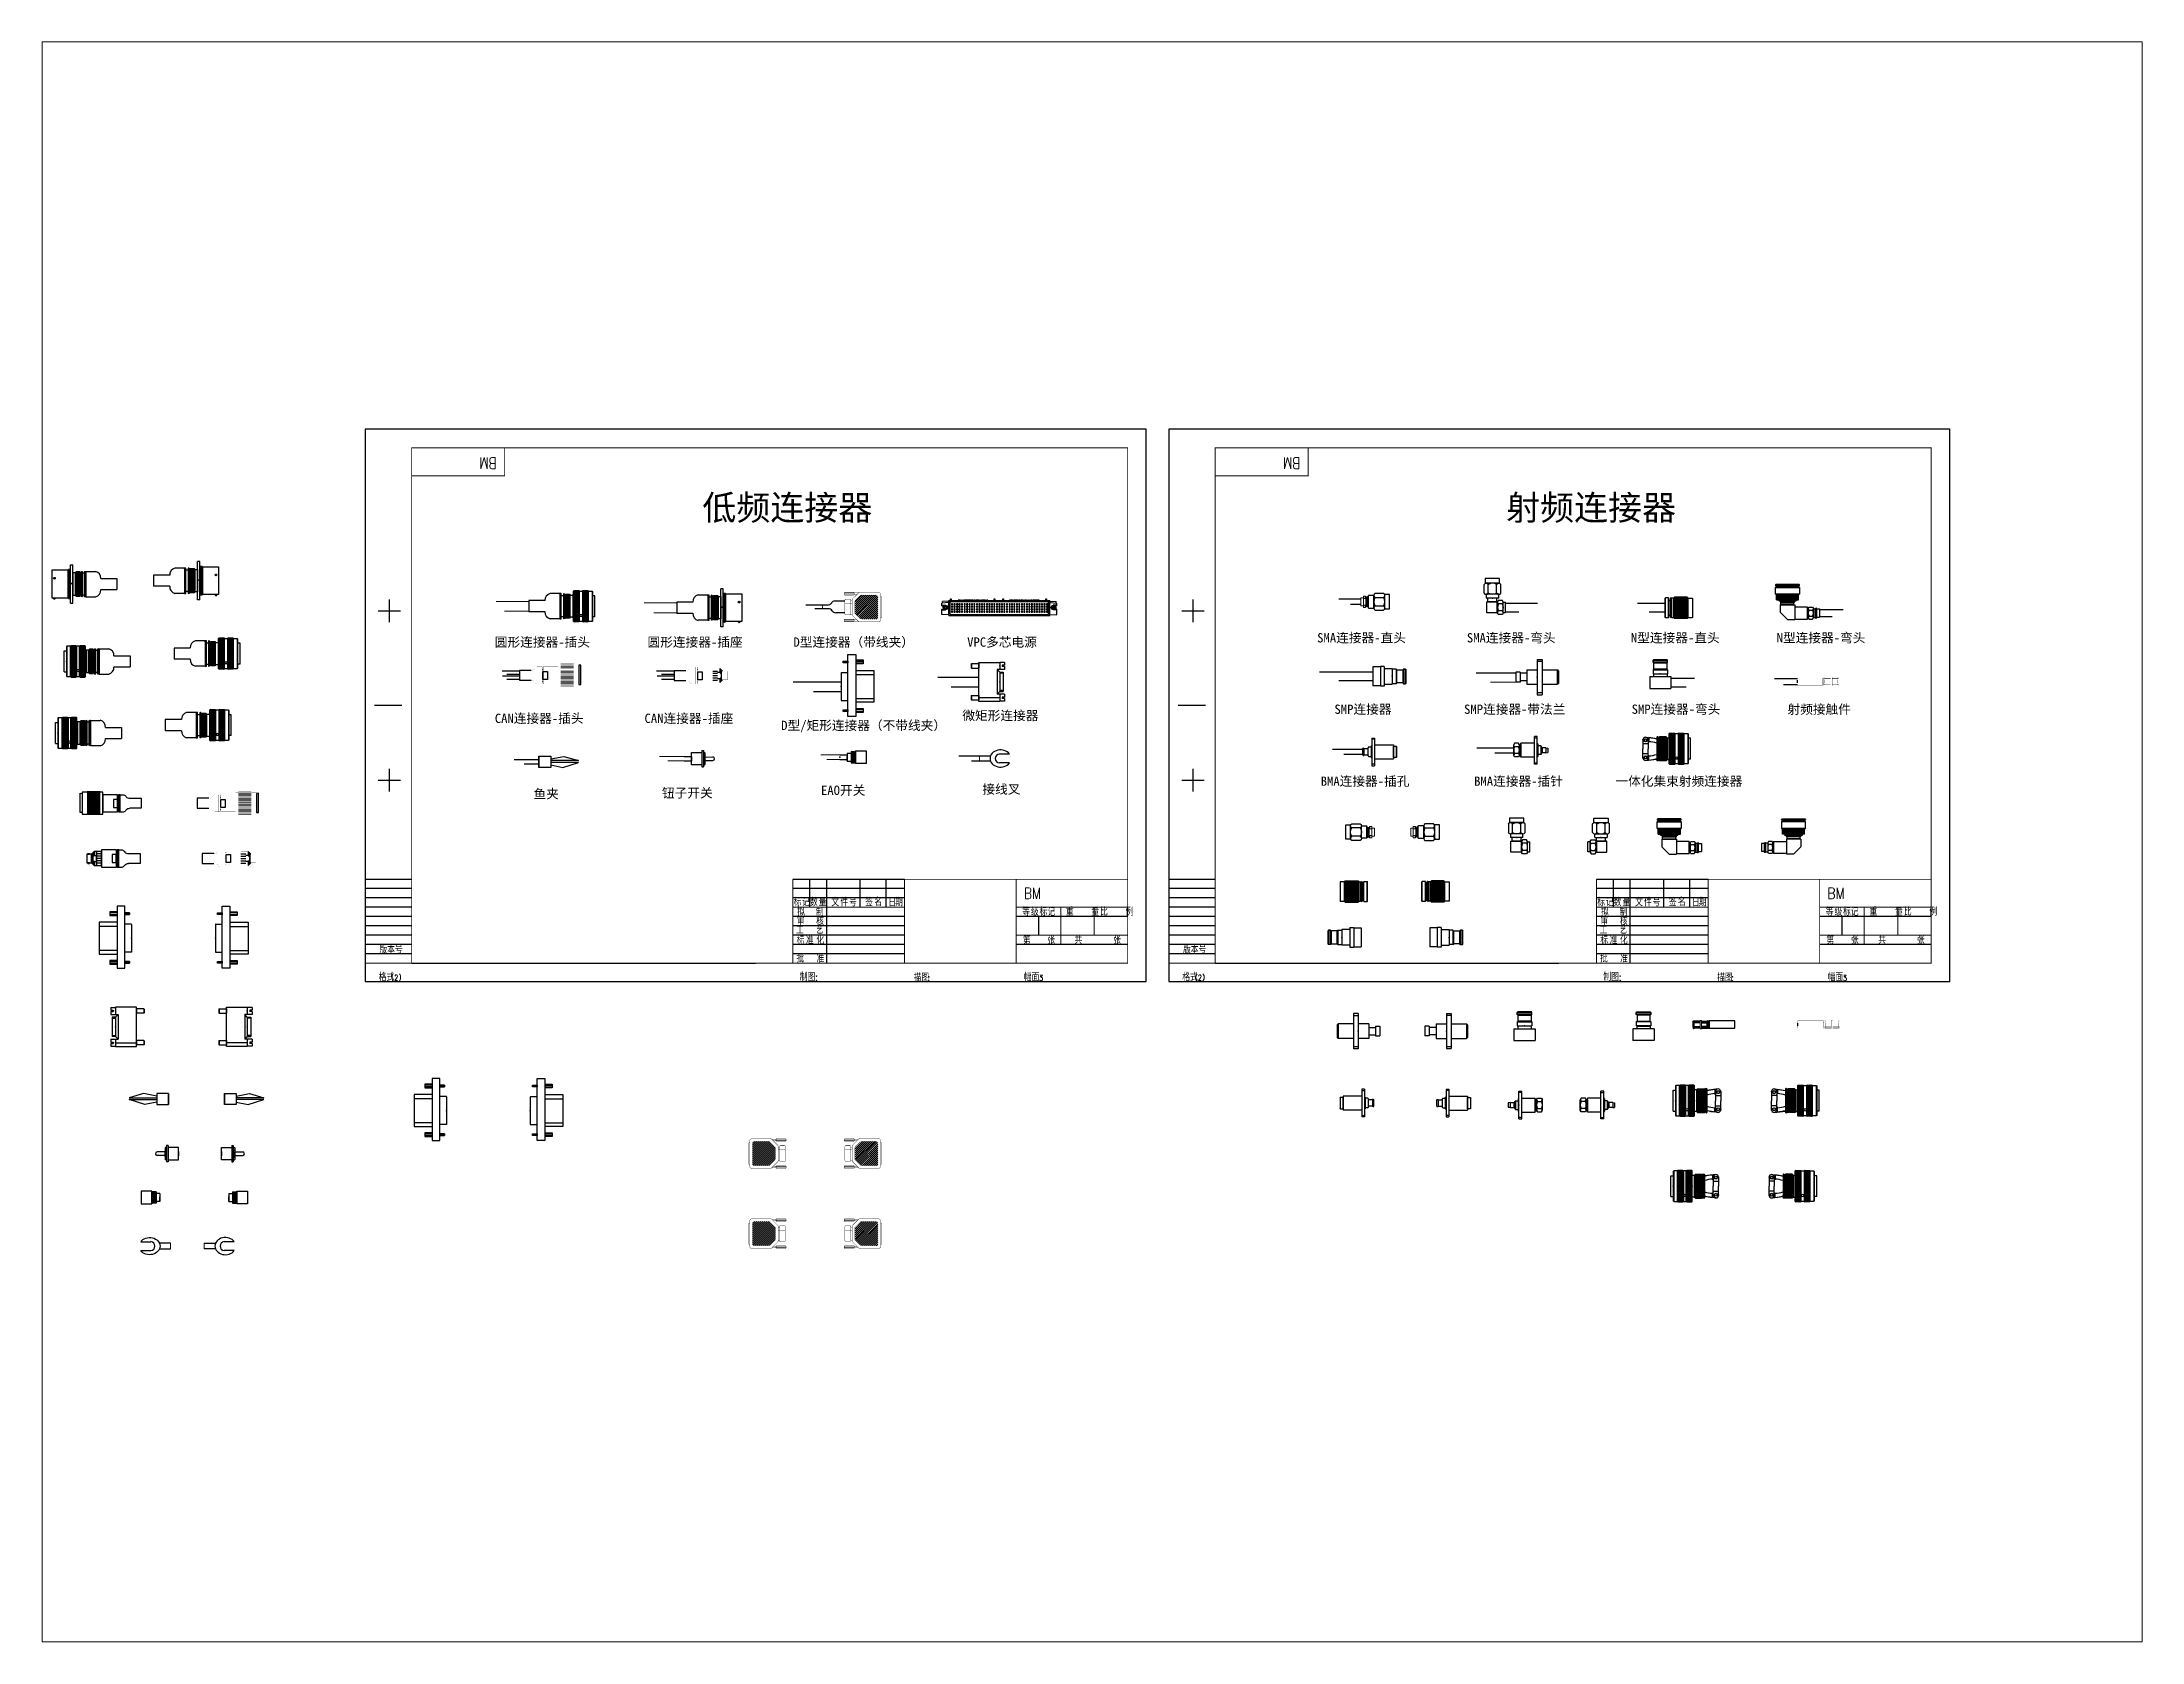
# Paper-space layout '布局2' of a CAD drawing. Header units: inches. Extents: x 1.05 to 9.45, y 0.8 to 7.2.
# The model-space entities are those that its viewports show. They can reach past a viewport. Long polylines and large blocks are cut down to what shows.
import ezdxf

# ---------------------------------------------------------------- set-up
doc = ezdxf.new("R2010")
doc.units = ezdxf.units.IN
doc.header["$MEASUREMENT"] = 0
for name, color, linetype in [('2', 1, 'Continuous'), ('C', 2, 'Continuous'), ('OBJECT', 3, 'Continuous'), ('VFDL', 7, 'Continuous')]:
    doc.layers.add(name, color=color, linetype=linetype)
doc.layers.add('SMP', color=2, linetype='Continuous', lineweight=50)
doc.styles.add('L', font='ROMANC', dxfattribs={"width": 0.8, "bigfont": 'HZDX'})
doc.styles.add('R', font='romanc', dxfattribs={"width": 0.8, "bigfont": 'hzdx'})
doc.styles.add('样式 1', font='')
doc.styles.get('样式 1').set_extended_font_data('SimSun')

psp = doc.layouts.new('布局2')

msp = doc.modelspace()

# ---------------------------------------------------------------- texts
at = {"style": 'L', "width": 0.8}
for p in [(314.7, 314.1), (746.8, 314.1)]:
    msp.add_text('BM', height=6, rotation=180, dxfattribs=at).set_placement(p)
at = {"lineweight": 15, "style": '样式 1'}
for s, p in [('圆形连接器-插头', (313.7, 212.4)), ('圆形连接器-插座', (395.8, 212.4)), ('D型连接器（带线夹）', (474.3, 212.4)), ('VPC多芯电源', (567.7, 212.4)), ('SMA连接器-直头', (755.9, 214.7)), ('SMA连接器-弯头', (836.4, 214.7)), ('N型连接器-直头', (924.6, 214.7)), ('N型连接器-弯头', (1003, 214.7)), ('SMP连接器', (765.2, 176.3)), ('SMP连接器-带法兰', (834.9, 176.3)), ('SMP连接器-弯头', (925, 176.3)), ('射频接触件', (1008.8, 176.3)), ('CAN连接器-插头', (313.7, 171.4)), ('CAN连接器-插座', (394.2, 171.4)), ('D型/矩形连接器（不带线夹）', (467.7, 167.6)), ('微矩形连接器', (565.1, 172.9)), ('鱼夹', (334.5, 130.8)), ('钮子开关', (403.6, 131.3)), ('EAO开关', (489.1, 132.7)), ('接线叉', (575.9, 133.3)), ('BMA连接器-插孔', (757.8, 137.6)), ('BMA连接器-插针', (840.3, 137.6)), ('一体化集束射频连接器', (916.3, 137.6))]:
    msp.add_text(s, height=5, dxfattribs=at).set_placement(p)
at = {"width": 0.8}
for s, height, style, p in [('BM', 6, 'L', (598.2, 76.8)), ('BM', 6, 'L', (1030.3, 76.8)), ('标', 4, 'L', (474.4, 72.9)), ('拟', 4, 'L', (476.3, 67.7)), ('记', 4, 'L', (478.9, 72.9)), ('数', 4, 'L', (483.2, 72.9)), ('制', 4, 'L', (486.4, 67.5)), ('量', 4, 'L', (487.9, 72.9)), ('文', 4, 'L', (494.7, 72.9)), ('件', 4, 'L', (499.5, 72.9)), ('号', 4, 'L', (504.2, 72.9)), ('签  ', 4, 'L', (512.9, 72.9)), ('名', 4, 'L', (517.8, 73.1)), ('日', 4, 'L', (525.3, 72.8)), ('期', 4, 'L', (529, 72.9)), ('等', 4, 'L', (597.3, 67.7)), ('级', 4, 'L', (602, 67.7)), ('标', 4, 'L', (606.6, 67.7)), ('记', 4, 'L', (610.8, 67.7)), ('重    量', 4, 'L', (620.8, 67.8)), ('比    例', 4, 'L', (639.2, 67.8)), ('标', 4, 'L', (906.5, 72.9)), ('拟', 4, 'L', (908.5, 67.7)), ('记', 4, 'L', (911.1, 72.9)), ('数', 4, 'L', (915.3, 72.9)), ('制', 4, 'L', (918.5, 67.5)), ('量', 4, 'L', (920.1, 72.9)), ('文', 4, 'L', (926.9, 72.9)), ('件', 4, 'L', (931.7, 72.9)), ('号', 4, 'L', (936.3, 72.9)), ('签  ', 4, 'L', (945, 72.9)), ('名', 4, 'L', (949.9, 73.1)), ('日', 4, 'L', (957.4, 72.8)), ('期', 4, 'L', (961.1, 72.9)), ('等', 4, 'L', (1029.4, 67.7)), ('级', 4, 'L', (1034.1, 67.7)), ('标', 4, 'L', (1038.7, 67.7)), ('记', 4, 'L', (1042.9, 67.7)), ('重    量', 4, 'L', (1052.9, 67.8)), ('比    例', 4, 'L', (1071.4, 67.8)), ('工', 4, 'L', (475.7, 57.9)), ('标', 4, 'L', (476, 52.3)), ('审   ', 4, 'L', (476.1, 62.8)), ('准', 4, 'L', (481, 52.4)), ('艺', 4, 'L', (486.3, 58.1)), ('核', 4, 'L', (486.5, 62.7)), ('化', 4, 'L', (486.6, 52.4)), ('第   ', 4, 'L', (597.6, 52.4)), ('张', 4, 'L', (610.8, 52.6)), ('共', 4, 'L', (625.4, 52.6)), ('张', 4, 'L', (646.2, 52.6)), ('工', 4, 'L', (907.8, 57.9)), ('标', 4, 'L', (908.2, 52.3)), ('审   ', 4, 'L', (908.2, 62.8)), ('准', 4, 'L', (913.2, 52.4)), ('艺', 4, 'L', (918.4, 58.1)), ('核', 4, 'L', (918.7, 62.7)), ('化', 4, 'L', (918.7, 52.4)), ('第   ', 4, 'L', (1029.7, 52.4)), ('张', 4, 'L', (1042.9, 52.6)), ('共', 4, 'L', (1057.6, 52.6)), ('张', 4, 'L', (1078.4, 52.6)), ('版本号', 4, 'R', (251.7, 47.5)), ('批', 4, 'L', (475.9, 42.7)), ('准', 4, 'L', (486.7, 42.5)), ('版本号', 4, 'R', (683.8, 47.5)), ('批', 4, 'L', (908, 42.7)), ('准', 4, 'L', (918.8, 42.5)), ('格式', 4, 'L', (251.3, 32.6)), ('(', 2.5, 'L', (258.1, 33.6)), ('2', 3, 'L', (259.6, 32.9)), (')', 2.5, 'L', (262.1, 33.6)), ('制图:', 4, 'L', (477.7, 32.7)), ('描图', 4, 'L', (538.9, 32.3)), (':', 4, 'L', (546.4, 32.5)), ('幅面:', 4, 'L', (598.2, 32.6)), ('3', 3, 'L', (606.4, 32.7)), ('格式', 4, 'L', (683.4, 32.6)), ('(', 2.5, 'L', (690.3, 33.6)), ('2', 3, 'L', (691.7, 32.9)), (')', 2.5, 'L', (694.2, 33.6)), ('制图:', 4, 'L', (909.8, 32.7)), ('描图', 4, 'L', (971, 32.3)), (':', 4, 'L', (978.6, 32.5)), ('幅面:', 4, 'L', (1030.4, 32.6)), ('3', 3, 'L', (1038.6, 32.7))]:
    msp.add_text(s, height=height, dxfattribs=dict(at, style=style)).set_placement(p)
at = {"lineweight": 15, "char_height": 13.4, "attachment_point": 1, "style": '样式 1'}
for s, insert in [('低频连接器', (425.3, 293.9)), ('射频连接器', (857.5, 293.9))]:
    msp.add_mtext_dynamic_manual_height_columns(s, width=116.895, gutter_width=67, heights=[0], dxfattribs=dict(at, insert=insert))

# ---------------------------------------------------------------- blocks, each defined once
blk = doc.blocks.new('R-圆形连接器-接头')
h = blk.add_hatch()
h.set_pattern_fill('ANSI37', color=256, scale=3, angle=540, style=0)
h.set_pattern_definition([(225, (17.36915, 6.82643), (0.265165, -0.265165), []), (315, (17.36915, 6.82643), (0.265165, 0.265165), [])])
h.paths.add_polyline_path([(17.4, 6.8), (16.7, 6.8), (16.7, -6.8), (17.4, -6.8)])
h = blk.add_hatch()
h.set_pattern_fill('ANSI37', color=256, scale=3, angle=540, style=0)
h.set_pattern_definition([(225, (21.85336, 6.48468), (0.265165, -0.265165), []), (315, (21.85336, 6.48468), (0.265165, 0.265165), [])])
h.paths.add_polyline_path([(19.9, -6.5), (21.9, -6.5), (21.9, 6.5), (19.9, 6.5)])
h = blk.add_hatch()
h.set_pattern_fill('ANSI37', color=256, scale=3, angle=540, style=0)
h.set_pattern_definition([(225, (26.94783, 8.43554), (0.265165, -0.265165), []), (315, (26.94783, 8.43554), (0.265165, 0.265165), [])])
h.paths.add_polyline_path([(26.9, 8.4), (24.3, 8.4), (24.3, -8.4), (26.9, -8.4)])
h = blk.add_hatch()
h.set_pattern_fill('ANSI37', color=256, scale=3, angle=540, style=0)
h.set_pattern_definition([(225, (31.73584, 8.43554), (0.265165, -0.265165), []), (315, (31.73584, 8.43554), (0.265165, 0.265165), [])])
h.paths.add_polyline_path([(31.7, 8.4), (29.1, 8.4), (29.1, -8.4), (31.7, -8.4)])
for p, q in [((8.7, 3), (0, 3)), ((0, 3), (0, -3)), ((16.7, 6.8), (11.5, 6.8)), ((16.7, 6.4), (16.7, 6.8)), ((17.4, 1.1), (17.4, 5.8)), ((18.8, 6.8), (18.6, 6.7)), ((18.6, 6.7), (18.6, -6.7)), ((18.8, -6.8), (18.8, 6.8)), ((18.9, 6.8), (18.8, 6.8)), ((18.9, 6.8), (19.6, 6.1)), ((18.9, -6.8), (18.9, 6.8)), ((19.9, 6.5), (19.6, 6.1)), ((19.6, -6.1), (19.6, 6.1)), ((21.9, 6.5), (22.3, 6)), ((21.9, -6.5), (21.9, 6.5)), ((23.7, 6), (23.7, 6.2)), ((24.3, 8.4), (24, 8.2)), ((24, -8.2), (24, 8.2)), ((26.9, -8.4), (26.9, 8.4)), ((26.9, 8.4), (27.2, 8.2)), ((29.1, 8.4), (28.8, 8.2)), ((31.7, -8.4), (31.7, 8.4)), ((31.7, 8.4), (32, 8.2)), ((34, 8.2), (34.2, 7.9)), ((34.2, 7.9), (34.2, -7.9)), ((35.5, 5.6), (34.2, 5.6)), ((35.5, -5.6), (35.5, 5.6)), ((8.7, -3), (0, -3)), ((16.7, -6.8), (11.5, -6.8)), ((16.7, -6.8), (16.7, -6.4)), ((18.6, -6.7), (18.8, -6.8)), ((18.9, -6.8), (18.8, -6.8)), ((19.6, -6.1), (18.9, -6.8)), ((19.6, -6.1), (19.9, -6.5)), ((22.3, -6), (21.9, -6.5)), ((23.7, -6.2), (23.7, -6)), ((24, -8.2), (24.3, -8.4)), ((27.2, -8.2), (26.9, -8.4)), ((28.8, -8.2), (29.1, -8.4)), ((32, -8.2), (31.7, -8.4)), ((34.2, -7.9), (34, -8.2)), ((35.5, -5.6), (34.2, -5.6))]:
    blk.add_line(p, q)
for points in [[(16.7, -6.8), (17.4, -6.8), (17.4, 6.8), (16.7, 6.8)], [(18.6, -5.8), (17.4, -5.8), (17.4, 5.8), (18.6, 5.8)], [(21.9, -6.5), (19.9, -6.5), (19.9, 6.5), (21.9, 6.5)], [(22.3, 6), (23.7, 6), (23.7, -6), (22.3, -6)], [(23.7, -6.2), (24, -6.2), (24, 6.2), (23.7, 6.2)], [(26.9, -8.4), (24.3, -8.4), (24.3, 8.4), (26.9, 8.4)], [(28.8, -8.2), (27.2, -8.2), (27.2, 8.2), (28.8, 8.2)], [(31.7, -8.4), (29.1, -8.4), (29.1, 8.4), (31.7, 8.4)], [(34, -8.2), (32, -8.2), (32, 8.2), (34, 8.2)]]:
    blk.add_lwpolyline(points, close=True)
for centre, radius, start, end in [((12.4, 3.2), 3.73, 104.1962, 182.7563), ((12.4, -3.2), 3.73, 177.2437, 255.8038), ((28, -5.3), 0.854, 23.7022, 156.2978), ((28, -4.6), 0.854, 203.7022, 336.2978), ((28, -4.4), 0.943, 213.9978, 326.0022)]:
    blk.add_arc(centre, radius, start, end)
blk.add_ellipse((19.1, 3.8), major_axis=(0.075, -0.107), ratio=0.554803)
for p in [(24, 0), (34.2, 0)]:
    blk.add_point(p)
blk = doc.blocks.new('R-CAN连接器-插头')
blk.add_lwpolyline([(32.9, 5.4), (31.8, 5.3), (31.8, -5), (32.9, -5)], close=True)
at = {"layer": '2', "color": 7, "const_width": 0.0388}
for points in [[(11.4, 4.6), (9.5, 4.6, 0.226207), (8.1, 3.5, -0.242967), (6.2, 2.7)], [(11.4, -4.6), (9.5, -4.6, -0.226207), (8.1, -3.5, 0.242967), (6.2, -2.7)]]:
    blk.add_lwpolyline(points, format="xyb", dxfattribs=at)
at = {"layer": 'OBJECT', "color": 0, "linetype": 'Continuous', "const_width": 0.0672}
for points in [[(12.2, -4.6), (11.4, -4.6), (11.4, 4.6), (12.2, 4.6)], [(20.7, 4.6), (20.7, -4.6), (12.7, -4.6), (12.7, 4.6)], [(31.8, 6), (31.8, -5.8), (20.7, -5.8), (20.7, 6)]]:
    blk.add_lwpolyline(points, close=True, dxfattribs=at)
at = {"layer": 'OBJECT', "color": 0, "const_width": 0.336}
for points in [[(12.3, 3.2), (12.7, 3.2)], [(22.1, 6.1), (29.1, 6.1)], [(22.1, 5.4), (29.1, 5.4)], [(22.1, 4.8), (29.1, 4.8)], [(22.1, 4.1), (29.1, 4.1)], [(22.1, 3.4), (29.1, 3.4)], [(22.1, 2.7), (29.1, 2.7)], [(22.1, 2.1), (29.1, 2.1)], [(22.1, 1.4), (29.1, 1.4)], [(22.1, 0.7), (29.1, 0.7)], [(22.1, 0.1), (29.1, 0.1)], [(12.3, -3.2), (12.6, -3.2)], [(22.1, -0.6), (29.1, -0.6)], [(22.1, -1.3), (29.1, -1.3)], [(22.1, -1.9), (29.1, -1.9)], [(22.1, -2.6), (29.1, -2.6)], [(22.1, -3.2), (29.1, -3.2)], [(22.1, -3.9), (29.1, -3.9)], [(22.1, -4.5), (29.1, -4.5)], [(22.1, -5.2), (29.1, -5.2)], [(22.1, -5.9), (29.1, -5.9)]]:
    blk.add_lwpolyline(points, dxfattribs=at)
at = {"layer": 'OBJECT', "color": 0}
blk.add_lwpolyline([(12.7, -2.2), (12.7, 2.1), (15, 2.1), (15, -2.2)], close=True, dxfattribs=at)
at = {"layer": 'VFDL', "linetype": 'Continuous'}
for p, q in [((0, 2.7), (0, -2.7)), ((6.2, 2.7), (0, 2.7)), ((0, -2.7), (6.2, -2.7))]:
    blk.add_line(p, q, dxfattribs=at)
blk = doc.blocks.new('L-CAN连接器-插头')
blk.add_lwpolyline([(-32.9, 5.4), (-31.8, 5.3), (-31.8, -5), (-32.9, -5)], close=True)
at = {"layer": '2', "color": 7}
for points in [[(-11.4, 4.6), (-9.5, 4.6, -0.226207), (-8.1, 3.5, 0.242967), (-6.2, 2.7)], [(-11.4, -4.6), (-9.5, -4.6, 0.226207), (-8.1, -3.5, -0.242967), (-6.2, -2.7)]]:
    blk.add_lwpolyline(points, format="xyb", dxfattribs=at)
at = {"layer": 'OBJECT', "color": 0, "linetype": 'Continuous'}
for points in [[(-31.8, 6), (-31.8, -5.8), (-20.7, -5.8), (-20.7, 6)], [(-20.7, 4.6), (-20.7, -4.6), (-12.7, -4.6), (-12.7, 4.6)], [(-12.2, -4.6), (-11.4, -4.6), (-11.4, 4.6), (-12.2, 4.6)]]:
    blk.add_lwpolyline(points, close=True, dxfattribs=at)
at = {"layer": 'OBJECT', "color": 0}
for points in [[(-22.1, 6.1), (-29.1, 6.1)], [(-22.1, 5.4), (-29.1, 5.4)], [(-22.1, 4.8), (-29.1, 4.8)], [(-22.1, 4.1), (-29.1, 4.1)], [(-22.1, 3.4), (-29.1, 3.4)], [(-22.1, 2.7), (-29.1, 2.7)], [(-22.1, 2.1), (-29.1, 2.1)], [(-22.1, 1.4), (-29.1, 1.4)], [(-22.1, 0.7), (-29.1, 0.7)], [(-22.1, 0.1), (-29.1, 0.1)], [(-12.3, 3.2), (-12.7, 3.2)], [(-22.1, -0.6), (-29.1, -0.6)], [(-22.1, -1.3), (-29.1, -1.3)], [(-22.1, -1.9), (-29.1, -1.9)], [(-22.1, -2.6), (-29.1, -2.6)], [(-22.1, -3.2), (-29.1, -3.2)], [(-22.1, -3.9), (-29.1, -3.9)], [(-22.1, -4.5), (-29.1, -4.5)], [(-22.1, -5.2), (-29.1, -5.2)], [(-22.1, -5.9), (-29.1, -5.9)], [(-12.3, -3.2), (-12.6, -3.2)]]:
    blk.add_lwpolyline(points, dxfattribs=at)
blk.add_lwpolyline([(-12.7, -2.2), (-12.7, 2.1), (-15, 2.1), (-15, -2.2)], close=True, dxfattribs=at)
at = {"layer": 'VFDL', "linetype": 'Continuous'}
for p, q in [((-6.2, 2.7), (0, 2.7)), ((0, 2.7), (0, -2.7)), ((0, -2.7), (-6.2, -2.7))]:
    blk.add_line(p, q, dxfattribs=at)
blk = doc.blocks.new('R-CAN连接器-插座')
for p, q in [((24.7, 1.7), (23.5, 1.7)), ((24.7, 3.8), (24.7, 1.7)), ((24.7, 3.8), (26.1, 2.3)), ((24.7, 1.7), (25.4, 1)), ((25.4, 3.1), (25.4, -3)), ((24.7, -1.6), (23.5, -1.6)), ((24.7, -1.6), (25.4, -0.9)), ((24.7, -1.6), (24.7, -3.7)), ((24.7, -3.7), (26.1, -2.3))]:
    blk.add_line(p, q)
at = {"layer": '2', "color": 7, "const_width": 0.0388}
for points in [[(11.5, 4.6), (9.7, 4.6, 0.226207), (8.3, 3.5, -0.242967), (6.3, 2.7)], [(11.5, -4.6), (9.7, -4.6, -0.226207), (8.3, -3.5, 0.242967), (6.3, -2.7)]]:
    blk.add_lwpolyline(points, format="xyb", dxfattribs=at)
at = {"layer": 'OBJECT', "color": 0, "linetype": 'Continuous'}
for p, q in [((20.8, 2.5), (23.5, 2.5)), ((20.8, 1.3), (23.5, 1.3)), ((20.8, 0), (23.5, 0)), ((20.8, -1.3), (23.5, -1.3)), ((20.8, -2.5), (23.5, -2.5))]:
    blk.add_line(p, q, dxfattribs=at)
at = {"layer": 'OBJECT', "color": 0, "linetype": 'Continuous', "const_width": 0.0672}
for points in [[(12.4, -4.6), (11.5, -4.6), (11.5, 4.6), (12.4, 4.6)], [(20.8, 4.6), (20.8, -4.6), (12.8, -4.6), (12.8, 4.6)], [(23.5, 3.8), (23.5, -3.7), (20.8, -3.7), (20.8, 3.8)], [(28.7, 2.3), (28.7, -2.3), (26.1, -2.3), (26.1, 2.3)], [(28.2, 2.6), (28.2, 2.3), (27.3, 2.3), (27.3, 2.6)], [(28.2, -2.3), (28.2, -2.6), (27.3, -2.6), (27.3, -2.3)]]:
    blk.add_lwpolyline(points, close=True, dxfattribs=at)
at = {"layer": 'OBJECT', "color": 0, "const_width": 0.336}
for points in [[(12.4, 3.2), (12.9, 3.2)], [(12.4, -3.2), (12.8, -3.2)]]:
    blk.add_lwpolyline(points, dxfattribs=at)
at = {"layer": 'OBJECT', "color": 0}
blk.add_lwpolyline([(12.9, -2.2), (12.9, 2.1), (15.1, 2.1), (15.1, -2.2)], close=True, dxfattribs=at)
at = {"layer": 'OBJECT', "color": 0, "linetype": 'Continuous', "const_width": 0.0672}
for points in [[(24.7, -3.7), (23.5, -3.7), (23.5, 3.8), (24.7, 3.8)], [(26.1, 2.3), (26.1, -2.3)]]:
    blk.add_lwpolyline(points, dxfattribs=at)
at = {"layer": 'VFDL', "linetype": 'Continuous'}
for p, q in [((0, 2.7), (0, -2.7)), ((6.3, 2.7), (0, 2.7)), ((0, -2.7), (6.3, -2.7))]:
    blk.add_line(p, q, dxfattribs=at)
blk = doc.blocks.new('L-CAN连接器-插座')
for p, q in [((-24.7, 3.8), (-26.1, 2.3)), ((-25.4, 3.1), (-25.4, -3)), ((-24.7, 1.7), (-25.4, 1)), ((-24.7, 3.8), (-24.7, 1.7)), ((-24.7, 1.7), (-23.5, 1.7)), ((-24.7, -3.7), (-26.1, -2.3)), ((-24.7, -1.6), (-25.4, -0.9)), ((-24.7, -1.6), (-24.7, -3.7)), ((-24.7, -1.6), (-23.5, -1.6))]:
    blk.add_line(p, q)
at = {"layer": '2', "color": 7}
for points in [[(-11.5, 4.6), (-9.7, 4.6, -0.226207), (-8.3, 3.5, 0.242967), (-6.3, 2.7)], [(-11.5, -4.6), (-9.7, -4.6, 0.226207), (-8.3, -3.5, -0.242967), (-6.3, -2.7)]]:
    blk.add_lwpolyline(points, format="xyb", dxfattribs=at)
at = {"layer": 'OBJECT', "color": 0, "linetype": 'Continuous'}
for p, q in [((-20.8, 2.5), (-23.5, 2.5)), ((-20.8, 1.3), (-23.5, 1.3)), ((-20.8, 0), (-23.5, 0)), ((-20.8, -1.3), (-23.5, -1.3)), ((-20.8, -2.5), (-23.5, -2.5))]:
    blk.add_line(p, q, dxfattribs=at)
for points in [[(-28.7, 2.3), (-28.7, -2.3), (-26.1, -2.3), (-26.1, 2.3)], [(-28.2, 2.6), (-28.2, 2.3), (-27.3, 2.3), (-27.3, 2.6)], [(-23.5, 3.8), (-23.5, -3.7), (-20.8, -3.7), (-20.8, 3.8)], [(-20.8, 4.6), (-20.8, -4.6), (-12.8, -4.6), (-12.8, 4.6)], [(-12.4, -4.6), (-11.5, -4.6), (-11.5, 4.6), (-12.4, 4.6)], [(-28.2, -2.3), (-28.2, -2.6), (-27.3, -2.6), (-27.3, -2.3)]]:
    blk.add_lwpolyline(points, close=True, dxfattribs=at)
for points in [[(-26.1, 2.3), (-26.1, -2.3)], [(-24.7, -3.7), (-23.5, -3.7), (-23.5, 3.8), (-24.7, 3.8)]]:
    blk.add_lwpolyline(points, dxfattribs=at)
at = {"layer": 'OBJECT', "color": 0}
blk.add_lwpolyline([(-12.9, -2.2), (-12.9, 2.1), (-15.1, 2.1), (-15.1, -2.2)], close=True, dxfattribs=at)
for points in [[(-12.4, 3.2), (-12.9, 3.2)], [(-12.4, -3.2), (-12.8, -3.2)]]:
    blk.add_lwpolyline(points, dxfattribs=at)
at = {"layer": 'VFDL', "linetype": 'Continuous'}
for p, q in [((-6.3, 2.7), (0, 2.7)), ((0, 2.7), (0, -2.7)), ((0, -2.7), (-6.3, -2.7))]:
    blk.add_line(p, q, dxfattribs=at)
blk = doc.blocks.new('R-D型-矩形连接器(不带线夹)')
at = {"color": 0}
for p, q in [((1.1, 13.7), (3.6, 13.7)), ((1.1, 12.8), (1.1, 13.7)), ((1.1, 13.7), (1.2, 12.8)), ((3.6, 12.8), (1.1, 12.8)), ((1.4, 13.7), (1.5, 12.8)), ((1.7, 13.7), (1.8, 12.8)), ((2, 13.7), (2.2, 12.8)), ((2.3, 13.7), (2.5, 12.8)), ((2.7, 13.7), (2.8, 12.8)), ((3, 13.7), (3.1, 12.8)), ((3.3, 13.7), (3.4, 12.8)), ((3.6, 13.7), (3.6, 12.8)), ((7.8, 13.8), (11.7, 13.8)), ((7.8, 12.8), (11.7, 12.8)), ((7.8, 6.4), (17.5, 6.4)), ((7.8, -6.5), (17.5, -6.5)), ((1.1, -12.5), (3.6, -12.5)), ((1.1, -13.4), (1.1, -12.5)), ((1.1, -12.5), (1.2, -13.4)), ((3.6, -13.4), (1.1, -13.4)), ((1.4, -12.5), (1.5, -13.4)), ((1.5, -12.5), (1.7, -13.4)), ((1.8, -12.5), (2, -13.4)), ((2.2, -12.5), (2.3, -13.4)), ((2.5, -12.5), (2.7, -13.4)), ((2.8, -12.5), (3, -13.4)), ((3.1, -12.5), (3.3, -13.4)), ((3.4, -12.5), (3.6, -13.2)), ((3.6, -12.5), (3.6, -13.4)), ((7.8, -12.4), (11.7, -12.4)), ((7.8, -13.4), (11.7, -13.4))]:
    blk.add_line(p, q, dxfattribs=at)
at = {"color": 0, "lineweight": 30}
for p, q in [((3.6, -7.5), (3.6, 17.3)), ((3.6, 17.3), (7.8, 17.3)), ((7.8, 17.3), (7.8, -16)), ((7.8, 14.3), (11.7, 14.3)), ((11.7, 12.3), (7.8, 12.3)), ((11.7, 14.3), (11.7, 12.3)), ((0, 7.5), (0, -7.5)), ((0.1, 7.6), (3.6, 7.6)), ((7.7, 8.7), (17.5, 8.7)), ((0, -7.5), (3.6, -7.5)), ((3.6, -16), (3.6, -7.5)), ((17.5, -8.5), (7.7, -8.5)), ((7.8, -16), (3.6, -16)), ((7.8, -11.9), (11.7, -11.9)), ((11.7, -13.9), (7.8, -13.9)), ((11.7, -11.9), (11.7, -13.9))]:
    blk.add_line(p, q, dxfattribs=at)
blk.add_line((17.5, 8.7), (17.5, -8.5))
at = {"color": 0}
blk.add_arc((0.1, 7.5), 0.0618, 85.8533, 180.3792, dxfattribs=at)
blk.add_point((0, 0))
blk = doc.blocks.new('L-D型-矩形连接器(不带线夹)')
at = {"color": 0, "lineweight": 30}
for p, q in [((-7.8, 14.3), (-11.7, 14.3)), ((-11.7, 14.3), (-11.7, 12.3)), ((-11.7, 12.3), (-7.8, 12.3)), ((-3.6, 17.3), (-7.8, 17.3)), ((-7.8, 17.3), (-7.8, -16)), ((-3.6, -7.5), (-3.6, 17.3)), ((-7.7, 8.7), (-17.5, 8.7)), ((-0.1, 7.6), (-3.6, 7.6)), ((0, 7.5), (0, -7.5)), ((-17.5, -8.5), (-7.7, -8.5)), ((0, -7.5), (-3.6, -7.5)), ((-3.6, -16), (-3.6, -7.5)), ((-7.8, -11.9), (-11.7, -11.9)), ((-11.7, -11.9), (-11.7, -13.9)), ((-11.7, -13.9), (-7.8, -13.9)), ((-7.8, -16), (-3.6, -16))]:
    blk.add_line(p, q, dxfattribs=at)
at = {"color": 0}
for p, q in [((-7.8, 13.8), (-11.7, 13.8)), ((-7.8, 12.8), (-11.7, 12.8)), ((-1.1, 13.7), (-3.6, 13.7)), ((-3.6, 13.7), (-3.6, 12.8)), ((-3.6, 12.8), (-1.1, 12.8)), ((-3.3, 13.7), (-3.4, 12.8)), ((-3, 13.7), (-3.1, 12.8)), ((-2.7, 13.7), (-2.8, 12.8)), ((-2.3, 13.7), (-2.5, 12.8)), ((-2, 13.7), (-2.2, 12.8)), ((-1.7, 13.7), (-1.8, 12.8)), ((-1.4, 13.7), (-1.5, 12.8)), ((-1.1, 13.7), (-1.2, 12.8)), ((-1.1, 12.8), (-1.1, 13.7)), ((-7.8, 6.4), (-17.5, 6.4)), ((-7.8, -6.5), (-17.5, -6.5)), ((-7.8, -12.4), (-11.7, -12.4)), ((-7.8, -13.4), (-11.7, -13.4)), ((-1.1, -12.5), (-3.6, -12.5)), ((-3.6, -12.5), (-3.6, -13.4)), ((-3.4, -12.5), (-3.6, -13.2)), ((-3.6, -13.4), (-1.1, -13.4)), ((-3.1, -12.5), (-3.3, -13.4)), ((-2.8, -12.5), (-3, -13.4)), ((-2.5, -12.5), (-2.7, -13.4)), ((-2.2, -12.5), (-2.3, -13.4)), ((-1.8, -12.5), (-2, -13.4)), ((-1.5, -12.5), (-1.7, -13.4)), ((-1.4, -12.5), (-1.5, -13.4)), ((-1.1, -12.5), (-1.2, -13.4)), ((-1.1, -13.4), (-1.1, -12.5))]:
    blk.add_line(p, q, dxfattribs=at)
blk.add_line((-17.5, 8.7), (-17.5, -8.5))
blk.add_arc((-0.1, 7.5), 0.0618, 359.6208, 94.1467, dxfattribs=at)
blk.add_point((0, 0))
blk = doc.blocks.new('R-鱼夹')
blk.add_line((0, 3), (0, -3))
at = {"lineweight": 30}
for p, q in [((6.4, 1.6), (13.5, 3)), ((21.2, 0.7), (6.4, 0.7)), ((13.5, 3), (21.2, 0.7)), ((21.2, -0.3), (6.4, -0.3)), ((6.4, -1.7), (12.8, -3)), ((12.8, -3), (21.2, -0.3))]:
    blk.add_line(p, q, dxfattribs=at)
blk.add_lwpolyline([(0, 3), (6.4, 3), (6.4, -3), (0, -3)], close=True)
blk.add_point((0, 0))
blk = doc.blocks.new('L-鱼夹')
at = {"lineweight": 30}
for p, q in [((-13.5, 3), (-21.2, 0.7)), ((-21.2, 0.7), (-6.4, 0.7)), ((-6.4, 1.6), (-13.5, 3)), ((-12.8, -3), (-21.2, -0.3)), ((-21.2, -0.3), (-6.4, -0.3)), ((-6.4, -1.7), (-12.8, -3))]:
    blk.add_line(p, q, dxfattribs=at)
blk.add_line((0, 3), (0, -3))
blk.add_lwpolyline([(0, 3), (-6.4, 3), (-6.4, -3), (0, -3)], close=True)
blk.add_point((0, 0))
blk = doc.blocks.new('R-钮子开关')
for p, q in [((0, 1.2), (0, -1.2)), ((5.6, 4.4), (6.4, 4.4)), ((5.6, 4.4), (5.6, -4.4)), ((6.4, 4.4), (6.4, -4.4)), ((6.4, 3.4), (7, 3.4)), ((6.4, 1.8), (7, 1.8)), ((7, 3.4), (7.2, 3.1)), ((7, 1.8), (7.2, 2.2)), ((7, 1.8), (7.2, 1.3)), ((7.2, 3.1), (7.2, -3.1)), ((7.2, 0.9), (11.5, 1)), ((7.2, 0), (7.2, 0.9)), ((7.2, -0.9), (7.2, 0)), ((5.6, -4.4), (6.4, -4.4)), ((6.4, -1.8), (7, -1.8)), ((6.4, -3.4), (7, -3.4)), ((7, -1.8), (7.2, -1.3)), ((7, -1.8), (7.2, -2.2)), ((7, -3.4), (7.2, -3.1)), ((7.2, -0.9), (11.5, -1))]:
    blk.add_line(p, q)
blk.add_lwpolyline([(5.6, 3.4), (5.6, -3.4), (0, -3.4), (0, 3.4)], close=True)
blk.add_arc((11.3, 0), 1.05, 278.8691, 81.1309)
for p in [(0, 0), (0, 0), (7.2, 0)]:
    blk.add_point(p)
blk = doc.blocks.new('L-钮子开关')
for p, q in [((-7.2, 0.9), (-11.5, 1)), ((-7, 3.4), (-7.2, 3.1)), ((-7.2, 3.1), (-7.2, -3.1)), ((-7, 1.8), (-7.2, 2.2)), ((-7, 1.8), (-7.2, 1.3)), ((-7.2, 0), (-7.2, 0.9)), ((-7.2, -0.9), (-7.2, 0)), ((-6.4, 3.4), (-7, 3.4)), ((-6.4, 1.8), (-7, 1.8)), ((-6.4, 4.4), (-6.4, -4.4)), ((-5.6, 4.4), (-6.4, 4.4)), ((-5.6, 4.4), (-5.6, -4.4)), ((0, 1.2), (0, -1.2)), ((-7.2, -0.9), (-11.5, -1)), ((-7, -1.8), (-7.2, -1.3)), ((-7, -1.8), (-7.2, -2.2)), ((-7, -3.4), (-7.2, -3.1)), ((-6.4, -1.8), (-7, -1.8)), ((-6.4, -3.4), (-7, -3.4)), ((-5.6, -4.4), (-6.4, -4.4))]:
    blk.add_line(p, q)
blk.add_lwpolyline([(-5.6, 3.4), (-5.6, -3.4), (0, -3.4), (0, 3.4)], close=True)
blk.add_arc((-11.3, 0), 1.05, 98.8691, 261.1309)
for p in [(-7.2, 0), (0, 0), (0, 0)]:
    blk.add_point(p)
blk = doc.blocks.new('R-EAO开关')
for p, q in [((0, 2.3), (2, 2.3)), ((0, 2.3), (0, -1.9)), ((0, 1.4), (0, -1)), ((0, -0.2), (0, 0.6)), ((2, 3.2), (4.4, 3.2)), ((2, 3.2), (2, -2.8)), ((2, 3), (4.4, 3)), ((2, 2.9), (4.4, 2.9)), ((2, 2.7), (4.4, 2.7)), ((2, 2.6), (4.4, 2.6)), ((2, 2.4), (4.4, 2.4)), ((2, 2.3), (4.4, 2.3)), ((2, 2.1), (4.4, 2.1)), ((2, 2), (4.4, 2)), ((2, 1.8), (4.4, 1.8)), ((2, 1.7), (4.4, 1.7)), ((2, 1.5), (4.4, 1.5)), ((2, 1.4), (4.4, 1.4)), ((2, 1.2), (4.4, 1.2)), ((2, 1.1), (4.4, 1.1)), ((2, 0.9), (4.4, 0.9)), ((2, 0.8), (4.4, 0.8)), ((2, 0.6), (4.4, 0.6)), ((2, 0.5), (4.4, 0.5)), ((2, 0.3), (4.4, 0.3)), ((2, 0.1), (4.4, 0.1)), ((2, 0), (4.4, 0)), ((4.4, 3.6), (4.4, -3.2)), ((10.1, 3.6), (10.1, -3.2)), ((0, -1.9), (0, -0.2)), ((0, -1.9), (2, -1.9)), ((2, -0.2), (4.4, -0.2)), ((2, -0.3), (4.4, -0.3)), ((2, -0.5), (4.4, -0.5)), ((2, -0.6), (4.4, -0.6)), ((2, -0.8), (4.4, -0.8)), ((2, -0.9), (4.4, -0.9)), ((2, -1.1), (4.4, -1.1)), ((2, -1.2), (4.4, -1.2)), ((2, -1.4), (4.4, -1.4)), ((2, -1.5), (4.4, -1.5)), ((2, -1.7), (4.4, -1.7)), ((2, -1.8), (4.4, -1.8)), ((2, -2), (4.4, -2)), ((2, -2.1), (4.4, -2.1)), ((2, -2.3), (4.4, -2.3)), ((2, -2.5), (4.4, -2.5)), ((2, -2.6), (4.4, -2.6)), ((2, -2.8), (4.4, -2.8))]:
    blk.add_line(p, q)
blk.add_lwpolyline([(10.1, 3.6), (10.1, -3.2), (4.4, -3.2), (4.4, 3.6)], close=True)
for p in [(0, 0.2), (0, 0.2), (0, 0.2), (4.4, 0.2), (4.4, 0.2)]:
    blk.add_point(p)
blk = doc.blocks.new('L-EAO开关')
for p, q in [((-10.1, 3.4), (-10.1, -3.4)), ((-4.4, 3.4), (-4.4, -3.4)), ((-2, 3), (-4.4, 3)), ((-2, 2.8), (-4.4, 2.8)), ((-2, 2.7), (-4.4, 2.7)), ((-2, 2.5), (-4.4, 2.5)), ((-2, 2.4), (-4.4, 2.4)), ((-2, 2.2), (-4.4, 2.2)), ((-2, 2.1), (-4.4, 2.1)), ((-2, 1.9), (-4.4, 1.9)), ((-2, 1.8), (-4.4, 1.8)), ((-2, 1.6), (-4.4, 1.6)), ((-2, 1.5), (-4.4, 1.5)), ((-2, 1.3), (-4.4, 1.3)), ((-2, 1.2), (-4.4, 1.2)), ((-2, 1), (-4.4, 1)), ((-2, 0.9), (-4.4, 0.9)), ((-2, 0.7), (-4.4, 0.7)), ((-2, 0.5), (-4.4, 0.5)), ((-2, 0.4), (-4.4, 0.4)), ((-2, 0.2), (-4.4, 0.2)), ((-2, 0.1), (-4.4, 0.1)), ((-2, 3), (-2, -3)), ((0, 2.1), (-2, 2.1)), ((0, 2.1), (0, -2.1)), ((0, 1.2), (0, -1.2)), ((0, -0.4), (0, 0.4)), ((-2, -0.1), (-4.4, -0.1)), ((-2, -0.2), (-4.4, -0.2)), ((-2, -0.4), (-4.4, -0.4)), ((-2, -0.5), (-4.4, -0.5)), ((-2, -0.7), (-4.4, -0.7)), ((-2, -0.8), (-4.4, -0.8)), ((-2, -1), (-4.4, -1)), ((-2, -1.1), (-4.4, -1.1)), ((-2, -1.3), (-4.4, -1.3)), ((-2, -1.4), (-4.4, -1.4)), ((-2, -1.6), (-4.4, -1.6)), ((-2, -1.7), (-4.4, -1.7)), ((-2, -1.9), (-4.4, -1.9)), ((-2, -2), (-4.4, -2)), ((-2, -2.2), (-4.4, -2.2)), ((-2, -2.4), (-4.4, -2.4)), ((-2, -2.5), (-4.4, -2.5)), ((-2, -2.7), (-4.4, -2.7)), ((-2, -2.8), (-4.4, -2.8)), ((-2, -3), (-4.4, -3)), ((0, -2.1), (-2, -2.1)), ((0, -2.1), (0, -0.4))]:
    blk.add_line(p, q)
blk.add_lwpolyline([(-10.1, 3.4), (-10.1, -3.4), (-4.4, -3.4), (-4.4, 3.4)], close=True)
for p in [(-4.4, 0), (-4.4, 0), (0, 0), (0, 0), (0, 0)]:
    blk.add_point(p)
blk = doc.blocks.new('R-接线叉')
for p, q in [((0, 1.5), (6, 1.5)), ((16, 2.3), (10.7, 2.3)), ((5.9, -1.5), (0, -1.5)), ((16, -2.4), (10.7, -2.4))]:
    blk.add_line(p, q)
at = {"lineweight": 15}
blk.add_line((0, 1.5), (0, -1.5), dxfattribs=at)
blk.add_arc((10.9, 0), 2.4, 95.691, 264.309)
blk.add_ellipse((11.3, 0), major_axis=(-5.59, 0), ratio=0.827161, start_param=3.684325, end_param=8.882045)
blk = doc.blocks.new('L-接线叉')
for p, q in [((-16, 2.3), (-10.7, 2.3)), ((0, 1.5), (-6, 1.5)), ((-16, -2.4), (-10.7, -2.4)), ((-5.9, -1.5), (0, -1.5))]:
    blk.add_line(p, q)
at = {"lineweight": 15}
blk.add_line((0, 1.5), (0, -1.5), dxfattribs=at)
blk.add_arc((-10.9, 0), 2.4, 275.691, 84.309)
at = {"extrusion": (0, 0, -1)}
blk.add_ellipse((-11.3, 0), major_axis=(5.59, 0), ratio=0.827161, start_param=3.684325, end_param=8.882045, dxfattribs=at)
blk = doc.blocks.new('R-SMA连接器-直头')
at = {"lineweight": 15}
for p, q in [((0, 2.1), (1.4, 2.1)), ((0, 2.1), (0, -2.1)), ((2.4, 3), (1.4, 3)), ((1.4, 3), (1.4, -3.1)), ((1.4, 1.7), (2.9, 1.7)), ((2.9, 2.5), (2.4, 3)), ((2.4, 3), (2.4, 1.7)), ((4.1, 3.4), (4.1, -2.1)), ((0, -2.1), (1.4, -2.1)), ((1.4, -1.8), (2.9, -1.8)), ((1.4, -3), (1.4, -3)), ((2.4, -3.1), (1.4, -3.1)), ((2.4, -3.1), (2.4, -1.8)), ((2.4, -3.1), (2.9, -2.5))]:
    blk.add_line(p, q, dxfattribs=at)
for p, q in [((3.5, 2.5), (2.9, 2.5)), ((2.9, -2.5), (2.9, 2.5)), ((4.1, 2.7), (3.5, 2.7)), ((3.5, -2.7), (3.5, 2.7)), ((3.5, -2.5), (2.9, -2.5)), ((4.1, -2.7), (3.5, -2.7))]:
    blk.add_line(p, q)
at = {"layer": 'C', "color": 0}
for p, q in [((4.1, -3.3), (4.1, 3.4)), ((7, 3.4), (4.1, 3.4)), ((7, -3.3), (7, 3.4)), ((12.2, 4.5), (7.7, 4.5)), ((7.7, 2.3), (12.2, 2.3)), ((15.4, 3.9), (12.9, 3.9)), ((12.9, 3.4), (12.9, 3.9)), ((12.9, -3.3), (12.9, 3.4)), ((15.4, -3.8), (15.4, 3.9)), ((4.1, -3.3), (7, -3.3)), ((7.7, -2.2), (12.2, -2.2)), ((7.7, -4.5), (12.2, -4.5)), ((12.9, -3.3), (12.9, -3.8)), ((12.9, -3.8), (15.4, -3.8))]:
    blk.add_line(p, q, dxfattribs=at)
for centre, radius, start, end in [((8.3, 3.4), 1.28, 118.0017, 241.9983), ((11.1, 0), 4.1, 146.5968, 213.4032), ((11.6, 3.4), 1.28, 298.0017, 61.9983), ((8.8, 0), 4.1, 326.5968, 33.4032), ((8.3, -3.4), 1.28, 118.0017, 241.9983), ((11.6, -3.4), 1.28, 298.0017, 61.9983)]:
    blk.add_arc(centre, radius, start, end, dxfattribs=at)
blk = doc.blocks.new('L-SMA连接器-直头')
at = {"xscale": -1}
blk.add_blockref('R-SMA连接器-直头', (0, 0), dxfattribs=at)
blk = doc.blocks.new('R-N型连接器-直头')
h = blk.add_hatch()
h.set_pattern_fill('ANSI37', color=256, scale=4, angle=180, style=0)
h.set_pattern_definition([(225, (71.644, 46.64544), (0.3535534, -0.3535534), []), (315, (71.644, 46.64544), (0.3535534, 0.3535534), [])])
h.paths.add_polyline_path([(11.9, 5.7), (5.1, 5.7), (5.1, -5.7), (11.9, -5.7)])
for p, q in [((0, -5.2), (0, 5.2)), ((1.9, 5.4), (0.2, 5.4)), ((0.2, -5.4), (0.2, 5.4)), ((1.9, -5.4), (1.9, 5.4)), ((1.9, 4), (2.7, 4)), ((2.7, -5), (2.7, 5)), ((3.2, -5.4), (3.2, 5.4)), ((1.9, -5.4), (0.2, -5.4)), ((1.9, -4), (2.7, -4))]:
    blk.add_line(p, q)
blk.add_point((2.7, 0))
at = {"layer": 'VFDL', "linetype": 'Continuous'}
for p, q in [((0.2, 5.4), (0, 5.2)), ((3.2, 5.4), (2.7, 5)), ((3.5, 5.1), (3.2, 5.4)), ((3.7, 5.2), (3.5, 5.1)), ((3.5, -5.1), (3.5, 5.1)), ((3.5, 5.1), (3.5, 5.1)), ((3.7, -5.2), (3.7, 5.2)), ((4.6, 5.2), (3.7, 5.2)), ((5.1, 5.7), (4.6, 5.2)), ((4.6, -5.2), (4.6, 5.2)), ((5.1, -5.7), (5.1, 5.7)), ((11.9, 5.7), (5.1, 5.7)), ((11.9, -5.7), (11.9, 5.7)), ((11.9, 5.7), (12.4, 5.2)), ((12.4, -5.2), (12.4, 5.2)), ((12.4, 5.2), (14.6, 5.2)), ((14.6, 5.2), (14.6, -5.2)), ((0.2, -5.4), (0, -5.2)), ((3.2, -5.4), (2.7, -5)), ((3.5, -5.1), (3.2, -5.4)), ((3.7, -5.2), (3.5, -5.1)), ((4.6, -5.2), (3.7, -5.2)), ((4.6, -5.2), (5.1, -5.7)), ((11.9, -5.7), (5.1, -5.7)), ((12.4, -5.2), (11.9, -5.7)), ((14.6, -5.2), (12.4, -5.2))]:
    blk.add_line(p, q, dxfattribs=at)
blk = doc.blocks.new('L-N型连接器-直头')
h = blk.add_hatch()
h.set_pattern_fill('ANSI37', color=256, scale=4, angle=180, style=0)
h.set_pattern_definition([(315, (-71.4047, 46.64544), (-0.3535534, -0.3535534), []), (225, (-71.4047, 46.64544), (-0.3535534, 0.3535534), [])])
h.paths.add_polyline_path([(-11.7, -5.7), (-4.8, -5.7), (-4.8, 5.7), (-11.7, 5.7)])
for p, q in [((-2.9, -5.4), (-2.9, 5.4)), ((-2.5, -5), (-2.5, 5)), ((-1.7, 4), (-2.5, 4)), ((-1.7, -5.4), (-1.7, 5.4)), ((-1.7, 5.4), (0, 5.4)), ((0, -5.4), (0, 5.4)), ((0.2, -5.2), (0.2, 5.2)), ((-1.7, -4), (-2.5, -4)), ((-1.7, -5.4), (0, -5.4))]:
    blk.add_line(p, q)
blk.add_point((-2.5, 0))
at = {"layer": 'VFDL', "linetype": 'Continuous'}
for p, q in [((-14.4, 5.2), (-14.4, -5.2)), ((-12.1, 5.2), (-14.4, 5.2)), ((-11.7, 5.7), (-12.1, 5.2)), ((-12.1, -5.2), (-12.1, 5.2)), ((-11.7, -5.7), (-11.7, 5.7)), ((-11.7, 5.7), (-4.8, 5.7)), ((-4.8, -5.7), (-4.8, 5.7)), ((-4.8, 5.7), (-4.4, 5.2)), ((-4.4, -5.2), (-4.4, 5.2)), ((-4.4, 5.2), (-3.5, 5.2)), ((-3.5, -5.2), (-3.5, 5.2)), ((-3.5, 5.2), (-3.3, 5.1)), ((-3.3, 5.1), (-2.9, 5.4)), ((-3.3, -5.1), (-3.3, 5.1)), ((-3.3, 5.1), (-3.3, 5.1)), ((-2.9, 5.4), (-2.5, 5)), ((0, 5.4), (0.2, 5.2)), ((-14.4, -5.2), (-12.1, -5.2)), ((-12.1, -5.2), (-11.7, -5.7)), ((-11.7, -5.7), (-4.8, -5.7)), ((-4.4, -5.2), (-4.8, -5.7)), ((-4.4, -5.2), (-3.5, -5.2)), ((-3.5, -5.2), (-3.3, -5.1)), ((-3.3, -5.1), (-2.9, -5.4)), ((-2.9, -5.4), (-2.5, -5)), ((0, -5.4), (0.2, -5.2))]:
    blk.add_line(p, q, dxfattribs=at)
blk = doc.blocks.new('L-N型连接器-弯头')
h = blk.add_hatch()
h.set_pattern_fill('ANSI37', color=256, scale=4, style=0)
h.set_pattern_definition([(45, (-21.42593, 6.17756), (-0.353553, 0.353553), []), (135, (-21.42593, 6.17756), (-0.353553, -0.353553), [])])
h.paths.add_polyline_path([(-23.2, 10.2), (-23.2, 7.2), (-11.3, 7.2), (-11.3, 10.2)])
for p, q in [((-23.5, 15.4), (-23.7, 15.1)), ((-23.2, 14.3), (-23.7, 14.9)), ((-23.2, 14.3), (-23.7, 13.8)), ((-10.8, 14.9), (-11.4, 14.3)), ((-10.8, 13.8), (-11.4, 14.3)), ((-10.8, 15.1), (-11.1, 15.4)), ((-23.7, 10.2), (-10.8, 10.2)), ((-23.2, 7.2), (-23.2, 10.2)), ((-23.2, 7.2), (-11.3, 7.2)), ((-22, 6.7), (-22, 7.2)), ((-12.6, 6.7), (-22, 6.7)), ((-21.7, 6.4), (-22, 6.7)), ((-12.9, 6.4), (-21.7, 6.4)), ((-21.2, 4.5), (-21.2, 0.4)), ((-21.2, 4.5), (-13.4, 4.5)), ((-17.3, -3.5), (-21.2, 0.4)), ((-20.9, 6), (-20.9, 6.4)), ((-20.9, 6), (-13.8, 6)), ((-20.9, 5.7), (-13.7, 5.7)), ((-20.9, 4.7), (-20.9, 5.7)), ((-20.9, 4.7), (-13.8, 4.7)), ((-20.4, 4.5), (-20.4, 4.7)), ((-14.1, 4.5), (-14.1, 4.7)), ((-13.8, 6), (-13.7, 6)), ((-13.8, 4.7), (-13.8, 5.7)), ((-13.7, 6), (-13.7, 6.4)), ((-13.4, 4.5), (-13.4, -3.5)), ((-12.9, 6.4), (-12.6, 6.7)), ((-12.6, 6.7), (-12.6, 7.2)), ((-11.3, 7.2), (-11.3, 10.2)), ((-6.5, 3.2), (-6.5, -3.2)), ((-6.1, 2.5), (-6.5, 2.5)), ((-6.1, 2.5), (-5.7, 3.2)), ((-6.1, 2.5), (-6.1, -2.5)), ((-5.7, 3.2), (-3.8, 3.2)), ((-5.7, 1.6), (-3.8, 1.6)), ((-3.8, 3.2), (-3.4, 2.5)), ((-3.4, 2.5), (-3.4, -2.5)), ((-3.4, 2.4), (-2.2, 2.4)), ((-2.2, 2.6), (-1.8, 2.6)), ((-2.2, 2.6), (-2.2, -2.6)), ((-2.2, -2.4), (-2.2, 2.4)), ((-1.8, -2.6), (-1.8, 2.6)), ((-1.6, 2.5), (-1.8, 2.6)), ((-1.6, -2.5), (-1.6, 2.5)), ((-1.6, 2.2), (0, 2.2)), ((0, 2.2), (0, -2.2)), ((-17.3, -3.5), (-13.4, -3.5)), ((-6.1, -2.5), (-6.5, -2.5)), ((-6.1, -2.5), (-5.7, -3.2)), ((-5.7, -1.6), (-3.8, -1.6)), ((-5.7, -3.2), (-3.8, -3.2)), ((-3.8, -3.2), (-3.4, -2.5)), ((-3.4, -2.4), (-2.2, -2.4)), ((-2.2, -2.6), (-1.8, -2.6)), ((-1.8, -2.6), (-1.6, -2.5)), ((-1.6, -2.2), (0, -2.2))]:
    blk.add_line(p, q)
for points in [[(-23.7, 14.9), (-10.8, 14.9), (-10.8, 15.1), (-23.7, 15.1)], [(-23.7, 13.8), (-10.8, 13.8), (-10.8, 10.2), (-23.7, 10.2)], [(-13.4, -3.2), (-6.5, -3.2), (-6.5, 3.2), (-13.4, 3.2)]]:
    blk.add_lwpolyline(points, close=True)
for points in [[(-23.7, 15.1), (-10.8, 15.1)], [(-10.8, 14.9), (-23.7, 14.9)], [(-23.7, 13.8), (-10.8, 13.8)], [(-11.1, 15.4), (-23.5, 15.4)], [(-11.4, 14.3), (-23.2, 14.3)], [(-23.2, 14.3), (-11.4, 14.3)]]:
    blk.add_lwpolyline(points)
for centre, radius, start, end in [((-20.9, 5.9), 0.182, 89.4631, 270.5369), ((-13.6, 5.9), 0.184, 261.3832, 98.6168), ((-5.2, 2.4), 0.923, 176.8997, 238.0129), ((-2.9, 0), 3.24, 150.0433, 209.9567), ((-4.3, 2.4), 0.923, 301.9871, 3.1003), ((-6.6, 0), 3.24, 330.0433, 29.9567), ((-5.2, -2.4), 0.923, 121.9871, 183.1003), ((-4.3, -2.4), 0.923, 356.8997, 58.0129)]:
    blk.add_arc(centre, radius, start, end)
for p in [(-17.3, 10.2), (-6.5, 0)]:
    blk.add_point(p)
blk = doc.blocks.new('R-N型连接器-弯头')
h = blk.add_hatch()
h.set_pattern_fill('ANSI37', color=256, scale=4, style=0)
h.set_pattern_definition([(135, (21.42593, 6.17756), (0.353553, 0.353553), []), (45, (21.42593, 6.17756), (0.353553, -0.353553), [])])
h.paths.add_polyline_path([(11.3, 10.2), (11.3, 7.2), (23.2, 7.2), (23.2, 10.2)])
for p, q in [((10.8, 15.1), (11.1, 15.4)), ((10.8, 14.9), (11.4, 14.3)), ((10.8, 13.8), (11.4, 14.3)), ((23.2, 14.3), (23.7, 14.9)), ((23.2, 14.3), (23.7, 13.8)), ((23.5, 15.4), (23.7, 15.1)), ((1.6, 2.2), (0, 2.2)), ((0, 2.2), (0, -2.2)), ((1.6, 2.5), (1.8, 2.6)), ((1.6, -2.5), (1.6, 2.5)), ((2.2, 2.6), (1.8, 2.6)), ((1.8, -2.6), (1.8, 2.6)), ((2.2, 2.6), (2.2, -2.6)), ((3.4, 2.4), (2.2, 2.4)), ((2.2, -2.4), (2.2, 2.4)), ((3.8, 3.2), (3.4, 2.5)), ((3.4, 2.5), (3.4, -2.5)), ((5.7, 3.2), (3.8, 3.2)), ((5.7, 1.6), (3.8, 1.6)), ((6.1, 2.5), (5.7, 3.2)), ((6.1, 2.5), (6.5, 2.5)), ((6.1, 2.5), (6.1, -2.5)), ((6.5, 3.2), (6.5, -3.2)), ((23.7, 10.2), (10.8, 10.2)), ((11.3, 7.2), (11.3, 10.2)), ((23.2, 7.2), (11.3, 7.2)), ((12.6, 6.7), (12.6, 7.2)), ((12.6, 6.7), (22, 6.7)), ((12.9, 6.4), (12.6, 6.7)), ((12.9, 6.4), (21.7, 6.4)), ((13.4, 4.5), (13.4, -3.5)), ((21.2, 4.5), (13.4, 4.5)), ((13.7, 6), (13.7, 6.4)), ((13.8, 6), (13.7, 6)), ((20.9, 5.7), (13.7, 5.7)), ((20.9, 6), (13.8, 6)), ((13.8, 4.7), (13.8, 5.7)), ((20.9, 4.7), (13.8, 4.7)), ((14.1, 4.5), (14.1, 4.7)), ((17.3, -3.5), (21.2, 0.4)), ((20.4, 4.5), (20.4, 4.7)), ((20.9, 6), (20.9, 6.4)), ((20.9, 4.7), (20.9, 5.7)), ((21.2, 4.5), (21.2, 0.4)), ((21.7, 6.4), (22, 6.7)), ((22, 6.7), (22, 7.2)), ((23.2, 7.2), (23.2, 10.2)), ((1.6, -2.2), (0, -2.2)), ((1.8, -2.6), (1.6, -2.5)), ((2.2, -2.6), (1.8, -2.6)), ((3.4, -2.4), (2.2, -2.4)), ((3.8, -3.2), (3.4, -2.5)), ((5.7, -1.6), (3.8, -1.6)), ((5.7, -3.2), (3.8, -3.2)), ((6.1, -2.5), (5.7, -3.2)), ((6.1, -2.5), (6.5, -2.5)), ((17.3, -3.5), (13.4, -3.5))]:
    blk.add_line(p, q)
for points in [[(23.7, 14.9), (10.8, 14.9), (10.8, 15.1), (23.7, 15.1)], [(23.7, 13.8), (10.8, 13.8), (10.8, 10.2), (23.7, 10.2)], [(13.4, -3.2), (6.5, -3.2), (6.5, 3.2), (13.4, 3.2)]]:
    blk.add_lwpolyline(points, close=True)
for points in [[(23.7, 15.1), (10.8, 15.1)], [(10.8, 14.9), (23.7, 14.9)], [(23.7, 13.8), (10.8, 13.8)], [(11.1, 15.4), (23.5, 15.4)], [(11.4, 14.3), (23.2, 14.3)], [(23.2, 14.3), (11.4, 14.3)]]:
    blk.add_lwpolyline(points)
for centre, radius, start, end in [((4.3, 2.4), 0.923, 176.8997, 238.0129), ((6.6, 0), 3.24, 150.0433, 209.9567), ((5.2, 2.4), 0.923, 301.9871, 3.1003), ((2.9, 0), 3.24, 330.0433, 29.9567), ((13.6, 5.9), 0.184, 81.3832, 278.6168), ((20.9, 5.9), 0.182, 269.4631, 90.5369), ((4.3, -2.4), 0.923, 121.9871, 183.1003), ((5.2, -2.4), 0.923, 356.8997, 58.0129)]:
    blk.add_arc(centre, radius, start, end)
for p in [(6.5, 0), (17.3, 10.2)]:
    blk.add_point(p)
blk = doc.blocks.new('R-SMP连接器')
for p, q in [((4, 5.1), (0, 5.1)), ((0, 5.1), (0, -5.1)), ((4, 5.3), (4, -5.3)), ((6.2, 5.3), (4, 5.3)), ((6.2, 5.3), (6.2, -5.3)), ((6.2, 4.2), (10.4, 4.2)), ((10.4, 4.2), (10.4, -4.2)), ((10.4, 3.9), (10.4, -3.9)), ((12.5, 3.9), (10.4, 3.9)), ((12.5, 3.9), (12.9, 3.5)), ((12.5, 3.9), (12.5, -3.9)), ((16.1, 3.5), (16.5, 3.9)), ((16.5, 3.5), (16.5, 3.9)), ((16.5, 3.9), (17.6, 3.9)), ((17.6, 3.9), (17.8, 3.6)), ((4, -5.1), (0, -5.1)), ((6.2, -5.3), (4, -5.3)), ((6.2, -4.2), (10.4, -4.2)), ((12.5, -3.9), (10.4, -3.9)), ((12.5, -3.9), (12.9, -3.5)), ((16.1, -3.5), (16.5, -3.9)), ((16.5, -3.5), (16.5, -3.9)), ((16.5, -3.9), (17.6, -3.9)), ((17.6, -3.9), (17.8, -3.6))]:
    blk.add_line(p, q)
for points in [[(16.1, 3.5), (16.1, -3.5), (12.9, -3.5), (12.9, 3.5)], [(16.5, 3.9), (16.5, -3.9), (17.6, -3.9), (17.6, 3.9)]]:
    blk.add_lwpolyline(points, close=True)
for points in [[(16.1, 3.5), (16.1, -3.5)], [(16.5, -3.5), (16.5, 3.5)], [(17.6, 3.9), (17.6, -3.9)], [(17.8, -3.6), (17.8, 3.6)]]:
    blk.add_lwpolyline(points)
blk.add_point((10.4, 0))
blk = doc.blocks.new('L-SMP连接器')
for p, q in [((-17.6, 3.9), (-17.8, 3.6)), ((-16.5, 3.9), (-17.6, 3.9)), ((-16.1, 3.5), (-16.5, 3.9)), ((-16.5, 3.5), (-16.5, 3.9)), ((-12.5, 3.9), (-12.9, 3.5)), ((-12.5, 3.9), (-12.5, -3.9)), ((-12.5, 3.9), (-10.4, 3.9)), ((-6.2, 4.2), (-10.4, 4.2)), ((-10.4, 4.2), (-10.4, -4.2)), ((-10.4, 3.9), (-10.4, -3.9)), ((-6.2, 5.3), (-4, 5.3)), ((-6.2, 5.3), (-6.2, -5.3)), ((-4, 5.3), (-4, -5.3)), ((-4, 5.1), (0, 5.1)), ((0, 5.1), (0, -5.1)), ((-17.6, -3.9), (-17.8, -3.6)), ((-16.5, -3.9), (-17.6, -3.9)), ((-16.1, -3.5), (-16.5, -3.9)), ((-16.5, -3.5), (-16.5, -3.9)), ((-12.5, -3.9), (-12.9, -3.5)), ((-12.5, -3.9), (-10.4, -3.9)), ((-6.2, -4.2), (-10.4, -4.2)), ((-6.2, -5.3), (-4, -5.3)), ((-4, -5.1), (0, -5.1))]:
    blk.add_line(p, q)
for points in [[(-17.8, -3.6), (-17.8, 3.6)], [(-17.6, 3.9), (-17.6, -3.9)], [(-16.5, -3.5), (-16.5, 3.5)], [(-16.1, 3.5), (-16.1, -3.5)]]:
    blk.add_lwpolyline(points)
for points in [[(-16.5, 3.9), (-16.5, -3.9), (-17.6, -3.9), (-17.6, 3.9)], [(-16.1, 3.5), (-16.1, -3.5), (-12.9, -3.5), (-12.9, 3.5)]]:
    blk.add_lwpolyline(points, close=True)
blk.add_point((-10.4, 0))
blk = doc.blocks.new('L-SMP连接器-带法兰')
for p, q in [((-22.9, 3.4), (-22.4, 3.9)), ((-22.9, 3.4), (-22.9, -3.4)), ((-14.1, 3.9), (-22.4, 3.9)), ((-22.4, 3.9), (-22.4, -3.9)), ((-11.6, 9.5), (-14.1, 9.5)), ((-14.1, 9.5), (-14.1, -9.5)), ((-14.1, 8.4), (-11.6, 8.4)), ((-11.6, 9.5), (-11.6, -9.5)), ((-11.6, 3.9), (-11.6, -3.9)), ((-6, 3.9), (-11.6, 3.9)), ((-6, 3.9), (-6, -3.9)), ((-6, 3.9), (-6, 2)), ((-6, 2), (-2.3, 2)), ((-2.3, 2.6), (0, 2.6)), ((-2.3, 2.6), (-2.3, -2.6)), ((-2.3, 2), (-2.3, -2)), ((0, 2.6), (0, -2.6)), ((-22.4, -3.9), (-22.9, -3.4)), ((-14.1, -3.9), (-22.4, -3.9)), ((-11.6, -8.4), (-14.1, -8.4)), ((-11.6, -9.5), (-14.1, -9.5)), ((-6, -3.9), (-11.6, -3.9)), ((-6, -2), (-6, -3.9)), ((-6, -2), (-2.3, -2)), ((-2.3, -2.6), (0, -2.6))]:
    blk.add_line(p, q)
blk.add_point((-11.6, 0))
blk = doc.blocks.new('L-SMP连接器-弯头')
for p, q in [((-9.6, 12), (-9.3, 12.2)), ((-9.6, 10.9), (-9.6, 12)), ((-1.8, 12), (-2, 12.2)), ((-1.8, 10.9), (-1.8, 12)), ((-11.4, 3.2), (-11.4, -3.2)), ((-11.4, 3.2), (0, 3.2)), ((-9.2, 10.5), (-9.6, 10.9)), ((-9.2, 10.9), (-9.6, 10.9)), ((-9.6, 6.9), (-9.2, 7.3)), ((-9.6, 6.9), (-1.8, 6.9)), ((-9.6, 6.9), (-9.6, 4.7)), ((-9.6, 4.7), (-1.8, 4.7)), ((-5.7, 4.5), (-9.3, 4.5)), ((-9.3, 4.5), (-9.3, 3.2)), ((-9.3, 3.2), (-2.1, 3.2)), ((-8.6, 4.7), (-8.6, 4.5)), ((-2.1, 4.5), (-5.7, 4.5)), ((-2.7, 4.7), (-2.7, 4.5)), ((-2.2, 10.5), (-1.8, 10.9)), ((-2.2, 10.9), (-1.8, 10.9)), ((-1.8, 6.9), (-2.2, 7.3)), ((-2.1, 4.5), (-2.1, 3.2)), ((-1.8, 6.9), (-1.8, 4.7)), ((0, 3.2), (0, -3.2)), ((-11.4, -3.2), (0, -3.2))]:
    blk.add_line(p, q)
for points in [[(-9.6, 10.9), (-1.8, 10.9), (-1.8, 12), (-9.6, 12)], [(-9.2, 10.5), (-2.2, 10.5), (-2.2, 7.3), (-9.2, 7.3)]]:
    blk.add_lwpolyline(points, close=True)
for points in [[(-9.6, 12), (-1.8, 12)], [(-2, 12.2), (-9.3, 12.2)], [(-2.2, 10.9), (-9.2, 10.9)], [(-9.2, 10.5), (-2.2, 10.5)]]:
    blk.add_lwpolyline(points)
blk.add_point((-5.7, 4.7))
blk = doc.blocks.new('R-SMP连接器-弯头')
for p, q in [((1.8, 12), (2, 12.2)), ((1.8, 10.9), (1.8, 12)), ((9.6, 12), (9.3, 12.2)), ((9.6, 10.9), (9.6, 12)), ((0, 3.2), (0, -3.2)), ((11.4, 3.2), (0, 3.2)), ((2.2, 10.5), (1.8, 10.9)), ((2.2, 10.9), (1.8, 10.9)), ((1.8, 6.9), (2.2, 7.3)), ((9.6, 6.9), (1.8, 6.9)), ((1.8, 6.9), (1.8, 4.7)), ((9.6, 4.7), (1.8, 4.7)), ((2.1, 4.5), (5.7, 4.5)), ((2.1, 4.5), (2.1, 3.2)), ((9.3, 3.2), (2.1, 3.2)), ((2.7, 4.7), (2.7, 4.5)), ((5.7, 4.5), (9.3, 4.5)), ((8.6, 4.7), (8.6, 4.5)), ((9.2, 10.5), (9.6, 10.9)), ((9.2, 10.9), (9.6, 10.9)), ((9.6, 6.9), (9.2, 7.3)), ((9.3, 4.5), (9.3, 3.2)), ((9.6, 6.9), (9.6, 4.7)), ((11.4, 3.2), (11.4, -3.2)), ((11.4, -3.2), (0, -3.2))]:
    blk.add_line(p, q)
for points in [[(9.6, 10.9), (1.8, 10.9), (1.8, 12), (9.6, 12)], [(9.2, 10.5), (2.2, 10.5), (2.2, 7.3), (9.2, 7.3)]]:
    blk.add_lwpolyline(points, close=True)
for points in [[(9.6, 12), (1.8, 12)], [(2, 12.2), (9.3, 12.2)], [(2.2, 10.9), (9.2, 10.9)], [(9.2, 10.5), (2.2, 10.5)]]:
    blk.add_lwpolyline(points)
blk.add_point((5.7, 4.7))
blk = doc.blocks.new('R-射频接触件')
at = {"color": 0}
blk.add_line((0, -0.7), (0, 0.7), dxfattribs=at)
at = {"color": 0, "const_width": 0.0845}
blk.add_lwpolyline([(0, 2), (13.8, 2), (13.8, -2), (0, -2)], close=True, dxfattribs=at)
for points in [[(13.8, 1.1), (14.2, 1.1)], [(17.9, 1.4), (14.2, 1.4), (14.2, 1.9), (14.4, 2.1), (14.6, 2.1), (14.8, 1.9), (14.8, 1.4)], [(14.2, -1.4), (14.2, 1.4)], [(17.9, 1), (14.2, 1), (14.2, -1), (17.9, -1)], [(17.9, 1.9), (14.8, 1.9)], [(14.8, -1), (14.8, 1)], [(18.7, 1.4), (22.5, 1.4), (22.5, 1.9), (22.2, 2.1), (22.1, 2.1), (21.8, 1.9), (21.8, 1.4)], [(18.7, 1.9), (21.8, 1.9)], [(18.7, 1), (22.5, 1), (22.5, -1), (18.7, -1)], [(21.8, -1), (21.8, 1)], [(22.5, -1.4), (22.5, 1.4)], [(13.8, -1.1), (14.2, -1.1)], [(17.9, -1.4), (14.2, -1.4), (14.2, -1.9), (14.4, -2.1), (14.6, -2.1), (14.8, -1.9), (14.8, -1.4)], [(17.9, -1.9), (14.8, -1.9)], [(18.7, -1.4), (22.5, -1.4), (22.5, -1.9), (22.2, -2.1), (22.1, -2.1), (21.8, -1.9), (21.8, -1.4)]]:
    blk.add_lwpolyline(points, dxfattribs=at)
at = {"layer": 'SMP', "color": 0, "lineweight": 13, "const_width": 0.0845}
blk.add_lwpolyline([(18.7, -2.2), (17.9, -2.2), (17.9, 2.2), (18.7, 2.2)], close=True, dxfattribs=at)
blk.add_lwpolyline([(18.7, -1.9), (21.8, -1.9)], dxfattribs=at)
blk = doc.blocks.new('L-射频接触件')
at = {"color": 0}
blk.add_line((0, -0.7), (0, 0.7), dxfattribs=at)
for points in [[(-18.7, 1.4), (-22.5, 1.4), (-22.5, 1.9), (-22.2, 2.1), (-22.1, 2.1), (-21.8, 1.9), (-21.8, 1.4)], [(-22.5, -1.4), (-22.5, 1.4)], [(-18.7, 1), (-22.5, 1), (-22.5, -1), (-18.7, -1)], [(-18.7, 1.9), (-21.8, 1.9)], [(-21.8, -1), (-21.8, 1)], [(-17.9, 1.4), (-14.2, 1.4), (-14.2, 1.9), (-14.4, 2.1), (-14.6, 2.1), (-14.8, 1.9), (-14.8, 1.4)], [(-17.9, 1.9), (-14.8, 1.9)], [(-17.9, 1), (-14.2, 1), (-14.2, -1), (-17.9, -1)], [(-14.8, -1), (-14.8, 1)], [(-14.2, -1.4), (-14.2, 1.4)], [(-13.8, 1.1), (-14.2, 1.1)], [(-18.7, -1.4), (-22.5, -1.4), (-22.5, -1.9), (-22.2, -2.1), (-22.1, -2.1), (-21.8, -1.9), (-21.8, -1.4)], [(-17.9, -1.4), (-14.2, -1.4), (-14.2, -1.9), (-14.4, -2.1), (-14.6, -2.1), (-14.8, -1.9), (-14.8, -1.4)], [(-17.9, -1.9), (-14.8, -1.9)], [(-13.8, -1.1), (-14.2, -1.1)]]:
    blk.add_lwpolyline(points, dxfattribs=at)
blk.add_lwpolyline([(0, 2), (-13.8, 2), (-13.8, -2), (0, -2)], close=True, dxfattribs=at)
at = {"layer": 'SMP', "color": 0, "lineweight": 13}
blk.add_lwpolyline([(-18.7, -2.2), (-17.9, -2.2), (-17.9, 2.2), (-18.7, 2.2)], close=True, dxfattribs=at)
blk.add_lwpolyline([(-18.7, -1.9), (-21.8, -1.9)], dxfattribs=at)
blk = doc.blocks.new('R-BMA连接器-插孔')
for p, q in [((0, 0), (0, 1.7)), ((0, -1.7), (0, 0)), ((0.2, 1.9), (0.6, 1.9)), ((0.6, 1.9), (0.6, -1.9)), ((0.6, 1.7), (2.9, 1.7)), ((0.6, 1.7), (0.6, -1.7)), ((2.9, 2.2), (2.9, -2.2)), ((3.2, 2.6), (4.5, 2.6)), ((4.5, 3.2), (4.9, 3.2)), ((4.5, 3.2), (4.5, -3.1)), ((4.9, 7.4), (6.4, 7.4)), ((4.9, 7.4), (4.9, -7.4)), ((6.4, 6.7), (4.9, 6.7)), ((6.4, 7.4), (6.4, -7.4)), ((6.4, 7.4), (6.4, 7.4)), ((6.4, 3.8), (16.5, 3.8)), ((6.4, 3.8), (6.4, -3.8)), ((16.5, 3.8), (16.5, -3.8)), ((18.1, 2.9), (18, 3)), ((18.1, 2.9), (18.1, -2.9)), ((0.2, -1.9), (0.6, -1.9)), ((0.6, -1.7), (2.9, -1.7)), ((3.2, -2.6), (4.5, -2.6)), ((4.5, -3.1), (4.9, -3.1)), ((6.4, -6.7), (4.9, -6.7)), ((4.9, -7.4), (6.4, -7.4)), ((6.4, -3.8), (16.5, -3.8)), ((18, -3), (18.1, -2.9))]:
    blk.add_line(p, q)
blk.add_lwpolyline([(18, 3), (18, -3), (16.5, -3), (16.5, 3)], close=True)
for centre, radius, start, end in [((0.2, 1.7), 0.221, 89.3823, 180.6177), ((3.3, 2.1), 0.466, 101.3769, 168.6231), ((0.2, -1.7), 0.221, 179.3823, 270.6177), ((3.3, -2.1), 0.466, 191.3769, 258.6231)]:
    blk.add_arc(centre, radius, start, end)
blk.add_point((16.5, 0))
blk = doc.blocks.new('L-BMA连接器-插孔')
for p, q in [((-18.1, 2.9), (-18, 3)), ((-18.1, 2.9), (-18.1, -2.9)), ((-6.4, 3.8), (-16.5, 3.8)), ((-16.5, 3.8), (-16.5, -3.8)), ((-4.9, 7.4), (-6.4, 7.4)), ((-6.4, 7.4), (-6.4, -7.4)), ((-6.4, 7.4), (-6.4, 7.4)), ((-6.4, 6.7), (-4.9, 6.7)), ((-6.4, 3.8), (-6.4, -3.8)), ((-4.9, 7.4), (-4.9, -7.4)), ((-4.5, 3.2), (-4.9, 3.2)), ((-4.5, 3.2), (-4.5, -3.1)), ((-3.2, 2.6), (-4.5, 2.6)), ((-2.9, 2.2), (-2.9, -2.2)), ((-0.6, 1.7), (-2.9, 1.7)), ((-0.2, 1.9), (-0.6, 1.9)), ((-0.6, 1.9), (-0.6, -1.9)), ((-0.6, 1.7), (-0.6, -1.7)), ((0, 0), (0, 1.7)), ((0, -1.7), (0, 0)), ((-18, -3), (-18.1, -2.9)), ((-6.4, -3.8), (-16.5, -3.8)), ((-6.4, -6.7), (-4.9, -6.7)), ((-4.9, -7.4), (-6.4, -7.4)), ((-4.5, -3.1), (-4.9, -3.1)), ((-3.2, -2.6), (-4.5, -2.6)), ((-0.6, -1.7), (-2.9, -1.7)), ((-0.2, -1.9), (-0.6, -1.9))]:
    blk.add_line(p, q)
blk.add_lwpolyline([(-18, 3), (-18, -3), (-16.5, -3), (-16.5, 3)], close=True)
for centre, radius, start, end in [((-3.3, 2.1), 0.466, 11.3769, 78.6231), ((-0.2, 1.7), 0.221, 359.3823, 90.6177), ((-3.3, -2.1), 0.466, 281.3769, 348.6231), ((-0.2, -1.7), 0.221, 269.3823, 0.6177)]:
    blk.add_arc(centre, radius, start, end)
blk.add_point((-16.5, 0))
blk = doc.blocks.new('L-BMA连接器-插针')
for p, q in [((-17.3, 1.3), (-18.4, 1.2)), ((-18.4, 1.2), (-18.4, -1.3)), ((-17.3, 1.3), (-17.3, -1.4)), ((-17.3, 1.3), (-15.3, 1.3)), ((-15.3, 1.3), (-15.3, -1.4)), ((-15.3, 1.1), (-15.1, 1.1)), ((-15.3, 1.1), (-15.3, -1.2)), ((-15.1, 1.7), (-15.1, 1.7)), ((-15.1, 1.4), (-15.1, -1.5)), ((-14.7, 2.1), (-14.5, 2.3)), ((-14.7, 2.1), (-14.7, -2.2)), ((-14.5, 2.3), (-13, 2.3)), ((-14.5, 2.3), (-14.5, -2.4)), ((-13, 3.3), (-13, -3.4)), ((-12.6, 7.4), (-11.1, 7.4)), ((-12.6, -7.5), (-12.6, 7.4)), ((-11.1, 6.7), (-12.6, 6.7)), ((-11.1, -7.5), (-11.1, 7.4)), ((-11.1, 3.7), (-3.8, 3.7)), ((-3.8, -3.8), (-3.8, 3.7)), ((-3.2, 2.8), (-2.7, 3.7)), ((-3.2, -2.8), (-3.2, 2.8)), ((-2.7, 3.7), (-0.5, 3.7)), ((-2.7, 1.9), (-0.5, 1.9)), ((-0.5, 3.7), (0, 2.8)), ((0, -2.8), (0, 2.8)), ((-17.3, -1.4), (-18.4, -1.3)), ((-17.3, -1.4), (-15.3, -1.4)), ((-15.3, -1.2), (-15.1, -1.2)), ((-14.5, -2.4), (-14.7, -2.2)), ((-14.5, -2.4), (-13, -2.4)), ((-11.1, -6.8), (-12.6, -6.8)), ((-12.6, -7.5), (-11.1, -7.5)), ((-11.1, -3.8), (-3.8, -3.8)), ((-3.2, -2.8), (-2.7, -3.7)), ((-2.7, -1.9), (-0.5, -1.9)), ((-2.7, -3.7), (-0.5, -3.7)), ((-0.5, -3.7), (0, -2.8))]:
    blk.add_line(p, q)
blk.add_lwpolyline([(-3.2, -3.1), (-3.2, 3), (-3.8, 3), (-3.8, -3.1)], close=True)
for centre, radius, start, end in [((-14.7, 1.3), 0.448, 93.836, 167.758), ((-12.4, 3.2), 0.6, 110.313, 167.8299), ((-2.1, 2.8), 1.06, 176.8997, 238.0129), ((0.6, 0), 3.73, 150.0433, 209.9567), ((-1.1, 2.8), 1.06, 301.9871, 3.1003), ((-3.7, 0), 3.73, 330.0433, 29.9567), ((-14.7, -1.4), 0.448, 192.242, 266.164), ((-12.4, -3.3), 0.6, 192.1701, 249.687), ((-2.1, -2.8), 1.06, 121.9871, 183.1003), ((-1.1, -2.8), 1.06, 356.8997, 58.0129)]:
    blk.add_arc(centre, radius, start, end)
blk.add_point((-12.6, -0.1))
blk = doc.blocks.new('R-一体化集束射频连接器')
h = blk.add_hatch()
h.set_pattern_fill('ANSI37', color=256, scale=3, angle=180, style=0)
h.set_pattern_definition([(225, (17.03413, 7.7286), (0.265165, -0.265165), []), (315, (17.03413, 7.7286), (0.265165, 0.265165), [])])
h.paths.add_polyline_path([(17, 7.7), (14.4, 7.7), (14.4, -9.1), (17, -9.1)])
h = blk.add_hatch()
h.set_pattern_fill('ANSI37', color=256, scale=3, angle=180, style=0)
h.set_pattern_definition([(225, (21.82215, 7.7286), (0.265165, -0.265165), []), (315, (21.82215, 7.7286), (0.265165, 0.265165), [])])
h.paths.add_polyline_path([(21.8, 7.7), (19.2, 7.7), (19.2, -9.1), (21.8, -9.1)])
for p, q in [((0, 4.2), (0, -0.7)), ((2.8, 2), (0, 2)), ((1.4, 5.6), (7.5, 4.8)), ((2.8, 4.2), (2.8, -0.7)), ((2.8, 2.7), (3.2, 3.1)), ((3.2, 5.4), (3.2, 3.1)), ((7.5, 5.6), (7.7, 5.8)), ((7.5, 5.6), (7.5, -7)), ((7.9, 5.8), (7.7, 5.8)), ((7.7, 5.8), (7.7, -7.2)), ((7.9, 5.8), (8.4, 5.4)), ((7.9, 5.8), (7.9, -7.2)), ((8.4, 5.4), (8.8, 5.7)), ((8.4, 5.4), (8.4, -6.8)), ((12.4, 5.7), (8.8, 5.7)), ((8.8, 5.7), (8.8, -7.1)), ((12.4, 5.2), (8.8, 5.2)), ((12.4, 4.8), (8.8, 4.8)), ((12.4, 4.3), (8.8, 4.3)), ((12.4, 3.8), (8.8, 3.8)), ((12.4, 3.3), (8.8, 3.3)), ((12.4, 2.9), (8.8, 2.9)), ((12.4, 2.4), (8.8, 2.4)), ((12.4, 1.9), (8.8, 1.9)), ((12.4, 1.4), (8.8, 1.4)), ((12.4, 0.9), (8.8, 0.9)), ((12.4, 0.5), (8.8, 0.5)), ((12.4, 0), (8.8, 0)), ((12.4, 5.7), (13, 5.1)), ((12.4, 5.7), (12.4, -7.1)), ((13, 5.1), (14.1, 5.1)), ((13, 5.1), (13, -6.5)), ((14.4, 7.7), (14.1, 7.5)), ((14.1, -8.9), (14.1, 7.5)), ((17, -9.1), (17, 7.7)), ((17, 7.7), (17.3, 7.5)), ((19.2, 7.7), (18.9, 7.5)), ((21.8, -9.1), (21.8, 7.7)), ((21.8, 7.7), (22.1, 7.5)), ((24.1, 7.5), (24.3, 7.2)), ((24.3, 7.2), (24.3, -8.6)), ((25.6, 4.9), (24.3, 4.9)), ((25.6, -6.3), (25.6, 4.9)), ((0, -5.6), (0, -0.7)), ((2.8, -3.4), (0, -3.4)), ((1.4, -7), (7.5, -6.3)), ((2.8, -5.6), (2.8, -0.7)), ((2.8, -4.1), (3.2, -4.6)), ((3.2, -6.8), (3.2, -4.6)), ((7.5, -7), (7.7, -7.2)), ((7.9, -7.2), (7.7, -7.2)), ((7.9, -7.2), (8.4, -6.8)), ((8.4, -6.8), (8.8, -7.1)), ((12.4, -0.5), (8.8, -0.5)), ((12.4, -1), (8.8, -1)), ((12.4, -1.4), (8.8, -1.4)), ((12.4, -1.9), (8.8, -1.9)), ((12.4, -2.4), (8.8, -2.4)), ((12.4, -2.9), (8.8, -2.9)), ((12.4, -3.3), (8.8, -3.3)), ((12.4, -3.9), (8.8, -3.9)), ((12.4, -4.3), (8.8, -4.3)), ((12.4, -4.8), (8.8, -4.8)), ((12.4, -5.2), (8.8, -5.2)), ((12.4, -5.8), (8.8, -5.8)), ((12.4, -6.2), (8.8, -6.2)), ((12.4, -6.7), (8.8, -6.7)), ((12.4, -7.1), (8.8, -7.1)), ((12.4, -7.1), (13, -6.5)), ((13, -6.5), (14.1, -6.5)), ((14.1, -8.9), (14.4, -9.1)), ((17.3, -8.9), (17, -9.1)), ((18.9, -8.9), (19.2, -9.1)), ((22.1, -8.9), (21.8, -9.1)), ((24.3, -8.6), (24.1, -8.9)), ((25.6, -6.3), (24.3, -6.3))]:
    blk.add_line(p, q)
for points in [[(17, -9.1), (14.4, -9.1), (14.4, 7.7), (17, 7.7)], [(18.9, -8.9), (17.3, -8.9), (17.3, 7.5), (18.9, 7.5)], [(21.8, -9.1), (19.2, -9.1), (19.2, 7.7), (21.8, 7.7)], [(24.1, -8.9), (22.1, -8.9), (22.1, 7.5), (24.1, 7.5)]]:
    blk.add_lwpolyline(points, close=True)
for centre, radius in [((1.4, 3.9), 0.834), ((1.4, 3.9), 0.698), ((8.1, 3.2), 0.144), ((1.4, -5.3), 0.834), ((1.4, -5.3), 0.698), ((8.1, -4.6), 0.144)]:
    blk.add_circle(centre, radius)
for centre, radius, start, end in [((1.4, 4.2), 1.38, 0, 180), ((1.3, -17.3), 22.7, 74.2043, 85.2572), ((1.3, -19.5), 22.7, 74.2043, 85.2572), ((1.4, -5.6), 1.38, 180, 0), ((1.3, 18.1), 22.7, 274.7428, 285.7957), ((1.3, 15.9), 22.7, 274.7428, 285.7957), ((18.1, -6), 0.854, 23.7022, 156.2978), ((18.1, -5.3), 0.854, 203.7022, 336.2978), ((18.1, -5.2), 0.943, 213.9978, 326.0022)]:
    blk.add_arc(centre, radius, start, end)
for p in [(0, 4.2), (0, -5.6), (8.8, -0.7), (14.1, -0.7), (14.1, -0.7), (24.3, -0.7)]:
    blk.add_point(p)
blk = doc.blocks.new('L-一体化集束射频连接器')
h = blk.add_hatch()
h.set_pattern_fill('ANSI37', color=256, scale=3, angle=180, style=0)
h.set_pattern_definition([(315, (-21.82215, 8.43554), (-0.265165, -0.265165), []), (225, (-21.82215, 8.43554), (-0.265165, 0.265165), [])])
h.paths.add_polyline_path([(-21.8, -8.4), (-19.2, -8.4), (-19.2, 8.4), (-21.8, 8.4)])
h = blk.add_hatch()
h.set_pattern_fill('ANSI37', color=256, scale=3, angle=180, style=0)
h.set_pattern_definition([(315, (-17.03413, 8.43554), (-0.265165, -0.265165), []), (225, (-17.03413, 8.43554), (-0.265165, 0.265165), [])])
h.paths.add_polyline_path([(-17, -8.4), (-14.4, -8.4), (-14.4, 8.4), (-17, 8.4)])
for p, q in [((-25.6, 5.6), (-24.3, 5.6)), ((-25.6, -5.6), (-25.6, 5.6)), ((-24.1, 8.2), (-24.3, 7.9)), ((-24.3, 7.9), (-24.3, -7.9)), ((-21.8, 8.4), (-22.1, 8.2)), ((-21.8, -8.4), (-21.8, 8.4)), ((-19.2, 8.4), (-18.9, 8.2)), ((-17, 8.4), (-17.3, 8.2)), ((-17, -8.4), (-17, 8.4)), ((-14.4, 8.4), (-14.1, 8.2)), ((-14.1, -8.2), (-14.1, 8.2)), ((-13, 5.8), (-14.1, 5.8)), ((-12.4, 6.4), (-13, 5.8)), ((-13, 5.8), (-13, -5.8)), ((-12.4, 6.4), (-12.4, -6.4)), ((-12.4, 6.4), (-8.8, 6.4)), ((-12.4, 5.9), (-8.8, 5.9)), ((-12.4, 5.5), (-8.8, 5.5)), ((-12.4, 5), (-8.8, 5)), ((-12.4, 4.5), (-8.8, 4.5)), ((-12.4, 4), (-8.8, 4)), ((-12.4, 3.6), (-8.8, 3.6)), ((-12.4, 3.1), (-8.8, 3.1)), ((-12.4, 2.6), (-8.8, 2.6)), ((-12.4, 2.1), (-8.8, 2.1)), ((-12.4, 1.6), (-8.8, 1.6)), ((-12.4, 1.2), (-8.8, 1.2)), ((-12.4, 0.7), (-8.8, 0.7)), ((-12.4, 0.2), (-8.8, 0.2)), ((-8.8, 6.4), (-8.8, -6.4)), ((-8.4, 6.1), (-8.8, 6.4)), ((-7.9, 6.5), (-8.4, 6.1)), ((-8.4, 6.1), (-8.4, -6.1)), ((-7.9, 6.5), (-7.9, -6.5)), ((-7.9, 6.5), (-7.7, 6.5)), ((-7.7, 6.5), (-7.7, -6.5)), ((-7.5, 6.3), (-7.7, 6.5)), ((-7.5, 6.3), (-7.5, -6.3)), ((-1.4, 6.3), (-7.5, 5.5)), ((-3.2, 6.1), (-3.2, 3.9)), ((-2.8, 3.4), (-3.2, 3.9)), ((-2.8, 4.9), (-2.8, 0)), ((-2.8, 2.7), (0, 2.7)), ((-2.8, -4.9), (-2.8, 0)), ((0, 4.9), (0, 0)), ((0, -4.9), (0, 0)), ((-25.6, -5.6), (-24.3, -5.6)), ((-24.3, -7.9), (-24.1, -8.2)), ((-22.1, -8.2), (-21.8, -8.4)), ((-18.9, -8.2), (-19.2, -8.4)), ((-17.3, -8.2), (-17, -8.4)), ((-14.1, -8.2), (-14.4, -8.4)), ((-13, -5.8), (-14.1, -5.8)), ((-12.4, -6.4), (-13, -5.8)), ((-12.4, -0.3), (-8.8, -0.3)), ((-12.4, -0.7), (-8.8, -0.7)), ((-12.4, -1.2), (-8.8, -1.2)), ((-12.4, -1.7), (-8.8, -1.7)), ((-12.4, -2.2), (-8.8, -2.2)), ((-12.4, -2.6), (-8.8, -2.6)), ((-12.4, -3.1), (-8.8, -3.1)), ((-12.4, -3.6), (-8.8, -3.6)), ((-12.4, -4.1), (-8.8, -4.1)), ((-12.4, -4.5), (-8.8, -4.5)), ((-12.4, -5.1), (-8.8, -5.1)), ((-12.4, -5.5), (-8.8, -5.5)), ((-12.4, -6), (-8.8, -6)), ((-12.4, -6.4), (-8.8, -6.4)), ((-8.4, -6.1), (-8.8, -6.4)), ((-7.9, -6.5), (-8.4, -6.1)), ((-7.9, -6.5), (-7.7, -6.5)), ((-7.5, -6.3), (-7.7, -6.5)), ((-1.4, -6.3), (-7.5, -5.5)), ((-2.8, -3.4), (-3.2, -3.9)), ((-3.2, -6.1), (-3.2, -3.9)), ((-2.8, -2.7), (0, -2.7))]:
    blk.add_line(p, q)
for points in [[(-24.1, -8.2), (-22.1, -8.2), (-22.1, 8.2), (-24.1, 8.2)], [(-21.8, -8.4), (-19.2, -8.4), (-19.2, 8.4), (-21.8, 8.4)], [(-18.9, -8.2), (-17.3, -8.2), (-17.3, 8.2), (-18.9, 8.2)], [(-17, -8.4), (-14.4, -8.4), (-14.4, 8.4), (-17, 8.4)]]:
    blk.add_lwpolyline(points, close=True)
for centre, radius in [((-8.1, 3.9), 0.144), ((-1.4, 4.6), 0.834), ((-1.4, 4.6), 0.698), ((-8.1, -3.9), 0.144), ((-1.4, -4.6), 0.834), ((-1.4, -4.6), 0.698)]:
    blk.add_circle(centre, radius)
for centre, radius, start, end in [((-1.3, -16.6), 22.7, 94.7428, 105.7957), ((-1.3, -18.8), 22.7, 94.7428, 105.7957), ((-1.4, 4.9), 1.38, 0, 180), ((-18.1, -5.3), 0.854, 23.7022, 156.2978), ((-18.1, -4.6), 0.854, 203.7022, 336.2978), ((-18.1, -4.4), 0.943, 213.9978, 326.0022), ((-1.3, 18.8), 22.7, 254.2043, 265.2572), ((-1.3, 16.6), 22.7, 254.2043, 265.2572), ((-1.4, -4.9), 1.38, 180, 0)]:
    blk.add_arc(centre, radius, start, end)
for p in [(-14.1, 0), (-14.1, 0), (-8.8, 0), (0, 4.9), (-24.3, 0), (0, -4.9)]:
    blk.add_point(p)
blk = doc.blocks.new('R-SMA连接器-弯头')
for p, q in [((0, -2.7), (0, 2.7)), ((1.2, 2.7), (0, 2.7)), ((1.2, 2.8), (1.7, 3.7)), ((1.2, -2.8), (1.2, 2.8)), ((1.7, 3.7), (3.9, 3.7)), ((1.7, 1.9), (3.9, 1.9)), ((3.9, 3.7), (4.4, 2.8)), ((4.4, -2.9), (4.4, 3)), ((4.6, 3), (4.4, 3)), ((4.6, 3), (4.6, 5)), ((4.6, 3), (9.4, 3)), ((9.4, 3), (9.4, 5)), ((1.2, -2.7), (0, -2.7)), ((1.2, -2.8), (1.7, -3.7)), ((1.7, -1.9), (3.9, -1.9)), ((1.7, -3.7), (3.9, -3.7)), ((3.9, -3.7), (4.4, -2.8)), ((4.6, -2.9), (4.4, -2.9))]:
    blk.add_line(p, q)
blk.add_lwpolyline([(4.6, 3), (4.6, -2.9), (10.1, -2.9), (10.1, 3)], close=True)
for centre, radius, start, end in [((2.2, 2.8), 1.07, 176.8997, 238.0129), ((4.9, 0), 3.76, 150.0433, 209.9567), ((3.3, 2.8), 1.07, 301.9871, 3.1003), ((0.6, 0), 3.76, 330.0433, 29.9567), ((2.2, -2.8), 1.07, 121.9871, 183.1003), ((3.3, -2.8), 1.07, 356.8997, 58.0129)]:
    blk.add_arc(centre, radius, start, end)
for p in [(4.4, 0), (7, 5)]:
    blk.add_point(p)
at = {"layer": 'C', "color": 0}
for p, q in [((2.5, 7.7), (2.5, 12.3)), ((3.2, 13), (3.2, 15.4)), ((3.2, 15.4), (10.9, 15.4)), ((3.7, 13), (3.2, 13)), ((3.7, 13), (10.4, 13)), ((4.8, 7.7), (4.8, 12.3)), ((9.3, 7.7), (9.3, 12.3)), ((10.4, 13), (10.9, 13)), ((10.9, 15.4), (10.9, 13)), ((11.5, 12.3), (11.5, 7.7)), ((3.7, 7), (10.4, 7)), ((3.7, 5), (3.7, 7)), ((3.7, 5), (10.4, 5)), ((10.4, 7), (10.4, 5))]:
    blk.add_line(p, q, dxfattribs=at)
for centre, radius, start, end in [((3.6, 11.7), 1.28, 28.0017, 151.9983), ((7, 8.8), 4.1, 56.5968, 123.4032), ((10.4, 11.7), 1.28, 28.0017, 151.9983), ((3.6, 8.3), 1.28, 208.0017, 331.9983), ((7, 11.1), 4.1, 236.5968, 303.4032), ((10.4, 8.3), 1.28, 208.0017, 331.9983)]:
    blk.add_arc(centre, radius, start, end, dxfattribs=at)
blk = doc.blocks.new('L-SMA连接器-弯头')
for p, q in [((-9.4, 3), (-9.4, 5)), ((-4.6, 3), (-9.4, 3)), ((-4.6, 3), (-4.6, 5)), ((-4.6, 3), (-4.4, 3)), ((-3.9, 3.7), (-4.4, 2.8)), ((-4.4, -2.9), (-4.4, 3)), ((-1.7, 3.7), (-3.9, 3.7)), ((-1.7, 1.9), (-3.9, 1.9)), ((-1.2, 2.8), (-1.7, 3.7)), ((-1.2, -2.8), (-1.2, 2.8)), ((-1.2, 2.7), (0, 2.7)), ((0, -2.7), (0, 2.7)), ((-4.6, -2.9), (-4.4, -2.9)), ((-3.9, -3.7), (-4.4, -2.8)), ((-1.7, -1.9), (-3.9, -1.9)), ((-1.7, -3.7), (-3.9, -3.7)), ((-1.2, -2.8), (-1.7, -3.7)), ((-1.2, -2.7), (0, -2.7))]:
    blk.add_line(p, q)
blk.add_lwpolyline([(-4.6, 3), (-4.6, -2.9), (-10.1, -2.9), (-10.1, 3)], close=True)
for centre, radius, start, end in [((-3.3, 2.8), 1.07, 176.8997, 238.0129), ((-0.6, 0), 3.76, 150.0433, 209.9567), ((-2.2, 2.8), 1.07, 301.9871, 3.1003), ((-4.9, 0), 3.76, 330.0433, 29.9567), ((-3.3, -2.8), 1.07, 121.9871, 183.1003), ((-2.2, -2.8), 1.07, 356.8997, 58.0129)]:
    blk.add_arc(centre, radius, start, end)
for p in [(-7, 5), (-4.4, 0)]:
    blk.add_point(p)
at = {"layer": 'C', "color": 0}
for p, q in [((-11.5, 12.3), (-11.5, 7.7)), ((-10.9, 15.4), (-10.9, 13)), ((-3.2, 15.4), (-10.9, 15.4)), ((-10.4, 13), (-10.9, 13)), ((-3.7, 13), (-10.4, 13)), ((-9.3, 7.7), (-9.3, 12.3)), ((-4.8, 7.7), (-4.8, 12.3)), ((-3.7, 13), (-3.2, 13)), ((-3.2, 13), (-3.2, 15.4)), ((-2.5, 7.7), (-2.5, 12.3)), ((-3.7, 7), (-10.4, 7)), ((-10.4, 7), (-10.4, 5)), ((-3.7, 5), (-10.4, 5)), ((-3.7, 5), (-3.7, 7))]:
    blk.add_line(p, q, dxfattribs=at)
for centre, radius, start, end in [((-10.4, 11.7), 1.28, 28.0017, 151.9983), ((-7, 8.8), 4.1, 56.5968, 123.4032), ((-3.6, 11.7), 1.28, 28.0017, 151.9983), ((-10.4, 8.3), 1.28, 208.0017, 331.9983), ((-7, 11.1), 4.1, 236.5968, 303.4032), ((-3.6, 8.3), 1.28, 208.0017, 331.9983)]:
    blk.add_arc(centre, radius, start, end, dxfattribs=at)
blk = doc.blocks.new('L-圆形连接器-接头')
h = blk.add_hatch()
h.set_pattern_fill('ANSI37', color=256, scale=3, angle=540, style=0)
h.set_pattern_definition([(315, (-31.73584, 8.43554), (-0.265165, -0.265165), []), (225, (-31.73584, 8.43554), (-0.265165, 0.265165), [])])
h.paths.add_polyline_path([(-31.7, -8.4), (-29.1, -8.4), (-29.1, 8.4), (-31.7, 8.4)])
h = blk.add_hatch()
h.set_pattern_fill('ANSI37', color=256, scale=3, angle=540, style=0)
h.set_pattern_definition([(315, (-26.94783, 8.43554), (-0.265165, -0.265165), []), (225, (-26.94783, 8.43554), (-0.265165, 0.265165), [])])
h.paths.add_polyline_path([(-26.9, -8.4), (-24.3, -8.4), (-24.3, 8.4), (-26.9, 8.4)])
h = blk.add_hatch()
h.set_pattern_fill('ANSI37', color=256, scale=3, angle=540, style=0)
h.set_pattern_definition([(315, (-21.85336, 6.48468), (-0.265165, -0.265165), []), (225, (-21.85336, 6.48468), (-0.265165, 0.265165), [])])
h.paths.add_polyline_path([(-19.9, 6.5), (-21.9, 6.5), (-21.9, -6.5), (-19.9, -6.5)])
h = blk.add_hatch()
h.set_pattern_fill('ANSI37', color=256, scale=3, angle=540, style=0)
h.set_pattern_definition([(315, (-17.36915, 6.82643), (-0.265165, -0.265165), []), (225, (-17.36915, 6.82643), (-0.265165, 0.265165), [])])
h.paths.add_polyline_path([(-17.4, 6.8), (-16.7, 6.8), (-16.7, -6.8), (-17.4, -6.8)])
for p, q in [((-35.5, 5.6), (-34.2, 5.6)), ((-35.5, -5.6), (-35.5, 5.6)), ((-34, 8.2), (-34.2, 7.9)), ((-34.2, 7.9), (-34.2, -7.9)), ((-31.7, 8.4), (-32, 8.2)), ((-31.7, -8.4), (-31.7, 8.4)), ((-29.1, 8.4), (-28.8, 8.2)), ((-26.9, 8.4), (-27.2, 8.2)), ((-26.9, -8.4), (-26.9, 8.4)), ((-24.3, 8.4), (-24, 8.2)), ((-24, -8.2), (-24, 8.2)), ((-23.7, 6), (-23.7, 6.2)), ((-21.9, 6.5), (-22.3, 6)), ((-21.9, -6.5), (-21.9, 6.5)), ((-19.9, 6.5), (-19.6, 6.1)), ((-18.9, 6.8), (-19.6, 6.1)), ((-19.6, -6.1), (-19.6, 6.1)), ((-18.9, -6.8), (-18.9, 6.8)), ((-18.9, 6.8), (-18.8, 6.8)), ((-18.8, -6.8), (-18.8, 6.8)), ((-18.8, 6.8), (-18.6, 6.7)), ((-18.6, 6.7), (-18.6, -6.7)), ((-17.4, 1.1), (-17.4, 5.8)), ((-16.7, 6.4), (-16.7, 6.8)), ((-16.7, 6.8), (-11.5, 6.8)), ((-8.7, 3), (0, 3)), ((0, 3), (0, -3)), ((-35.5, -5.6), (-34.2, -5.6)), ((-34.2, -7.9), (-34, -8.2)), ((-32, -8.2), (-31.7, -8.4)), ((-28.8, -8.2), (-29.1, -8.4)), ((-27.2, -8.2), (-26.9, -8.4)), ((-24, -8.2), (-24.3, -8.4)), ((-23.7, -6.2), (-23.7, -6)), ((-22.3, -6), (-21.9, -6.5)), ((-19.6, -6.1), (-19.9, -6.5)), ((-19.6, -6.1), (-18.9, -6.8)), ((-18.9, -6.8), (-18.8, -6.8)), ((-18.6, -6.7), (-18.8, -6.8)), ((-16.7, -6.8), (-16.7, -6.4)), ((-16.7, -6.8), (-11.5, -6.8)), ((-8.7, -3), (0, -3))]:
    blk.add_line(p, q)
for points in [[(-34, -8.2), (-32, -8.2), (-32, 8.2), (-34, 8.2)], [(-31.7, -8.4), (-29.1, -8.4), (-29.1, 8.4), (-31.7, 8.4)], [(-28.8, -8.2), (-27.2, -8.2), (-27.2, 8.2), (-28.8, 8.2)], [(-26.9, -8.4), (-24.3, -8.4), (-24.3, 8.4), (-26.9, 8.4)], [(-23.7, -6.2), (-24, -6.2), (-24, 6.2), (-23.7, 6.2)], [(-22.3, 6), (-23.7, 6), (-23.7, -6), (-22.3, -6)], [(-21.9, -6.5), (-19.9, -6.5), (-19.9, 6.5), (-21.9, 6.5)], [(-18.6, -5.8), (-17.4, -5.8), (-17.4, 5.8), (-18.6, 5.8)], [(-16.7, -6.8), (-17.4, -6.8), (-17.4, 6.8), (-16.7, 6.8)]]:
    blk.add_lwpolyline(points, close=True)
for centre, radius, start, end in [((-12.4, 3.2), 3.73, 357.2437, 75.8038), ((-28, -5.3), 0.854, 23.7022, 156.2978), ((-28, -4.6), 0.854, 203.7022, 336.2978), ((-28, -4.4), 0.943, 213.9978, 326.0022), ((-12.4, -3.2), 3.73, 284.1962, 2.7563)]:
    blk.add_arc(centre, radius, start, end)
at = {"extrusion": (0, 0, -1)}
blk.add_ellipse((-19.1, 3.8), major_axis=(0.075, 0.107), ratio=0.554803, start_param=3.141593, end_param=9.424778, dxfattribs=at)
for p in [(-34.2, 0), (-24, 0)]:
    blk.add_point(p)
blk = doc.blocks.new('L-射频连接器')
blk.add_hatch(color=256).paths.add_polyline_path([(-25.6, 7.8), (-25.6, 7.8), (-25.6, -7.8), (-25.6, -7.8)])
h = blk.add_hatch()
h.set_pattern_fill('ANSI37', color=256, scale=3, angle=180, style=0)
h.set_pattern_definition([(315, (-21.85336, 6.48468), (-0.265165, -0.265165), []), (225, (-21.85336, 6.48468), (-0.265165, 0.265165), [])])
h.paths.add_polyline_path([(-19.9, 6.5), (-21.9, 6.5), (-21.9, -6.5), (-19.9, -6.5)])
h = blk.add_hatch()
h.set_pattern_fill('ANSI37', color=256, scale=3, angle=180, style=0)
h.set_pattern_definition([(315, (-17.36915, 6.82643), (-0.265165, -0.265165), []), (225, (-17.36915, 6.82643), (-0.265165, 0.265165), [])])
h.paths.add_polyline_path([(-17.4, 6.8), (-16.7, 6.8), (-16.7, -6.8), (-17.4, -6.8)])
for p, q in [((-26.3, 7.5), (-26, 7.8)), ((-25.6, 7.8), (-25.6, 7.8)), ((-24.9, -10.3), (-24.9, 10.3)), ((-24.9, 10.3), (-23.7, 10.3)), ((-24.9, -7.8), (-24.9, 7.8)), ((-23.7, -10.3), (-23.7, 10.3)), ((-21.9, 6.5), (-22.3, 6)), ((-21.9, -6.5), (-21.9, 6.5)), ((-19.9, 6.5), (-19.6, 6.1)), ((-18.9, 6.8), (-19.6, 6.1)), ((-19.6, -6.1), (-19.6, 6.1)), ((-18.9, -6.8), (-18.9, 6.8)), ((-18.9, 6.8), (-18.8, 6.8)), ((-18.8, -6.8), (-18.8, 6.8)), ((-18.8, 6.8), (-18.6, 6.7)), ((-18.6, 6.7), (-18.6, -6.7)), ((-17.4, 1.1), (-17.4, 5.8)), ((-16.7, 6.4), (-16.7, 6.8)), ((-16.7, 6.8), (-11.5, 6.8)), ((-8.7, 3), (0, 3)), ((0, 3), (0, -3)), ((-26, -7.8), (-26.3, -7.5)), ((-25.6, -7.8), (-25.6, -7.8)), ((-24.9, -10.3), (-23.7, -10.3)), ((-22.3, -6), (-21.9, -6.5)), ((-19.6, -6.1), (-19.9, -6.5)), ((-19.6, -6.1), (-18.9, -6.8)), ((-18.9, -6.8), (-18.8, -6.8)), ((-18.6, -6.7), (-18.8, -6.8)), ((-16.7, -6.8), (-16.7, -6.4)), ((-16.7, -6.8), (-11.5, -6.8)), ((-8.7, -3), (0, -3))]:
    blk.add_line(p, q)
for points in [[(-26.3, 7.5), (-35, 7.5), (-35, -7.5), (-26.3, -7.5)], [(-24.9, 7.8), (-25.6, 7.8), (-25.6, -7.8), (-24.9, -7.8)], [(-22.3, 6), (-23.7, 6), (-23.7, -6), (-22.3, -6)], [(-21.9, -6.5), (-19.9, -6.5), (-19.9, 6.5), (-21.9, 6.5)], [(-18.6, -5.8), (-17.4, -5.8), (-17.4, 5.8), (-18.6, 5.8)], [(-16.7, -6.8), (-17.4, -6.8), (-17.4, 6.8), (-16.7, 6.8)]]:
    blk.add_lwpolyline(points, close=True)
for points in [[(-26.3, 7.5), (-26.3, -7.5)], [(-26, -7.8), (-25.6, -7.8), (-25.6, 7.8), (-26, 7.8)]]:
    blk.add_lwpolyline(points)
blk.add_circle((-33.6, 3.1), 0.477)
for centre, radius, start, end in [((-12.4, 3.2), 3.73, 357.2437, 75.8038), ((-33.6, -7.6), 0.477, 172.6156, 7.3844), ((-12.4, -3.2), 3.73, 284.1962, 2.7563)]:
    blk.add_arc(centre, radius, start, end)
at = {"extrusion": (0, 0, -1)}
blk.add_ellipse((-19.1, 3.8), major_axis=(0.075, 0.107), ratio=0.554803, start_param=3.141593, end_param=9.424778, dxfattribs=at)
for p in [(-24.5, 0.3), (-24.9, 0), (-24.9, 0), (-23.7, 0)]:
    blk.add_point(p)
blk = doc.blocks.new('R-射频连接器')
h = blk.add_hatch()
h.set_pattern_fill('ANSI37', color=256, scale=3, angle=180, style=0)
h.set_pattern_definition([(225, (17.36915, 6.82643), (0.265165, -0.265165), []), (315, (17.36915, 6.82643), (0.265165, 0.265165), [])])
h.paths.add_polyline_path([(17.4, 6.8), (16.7, 6.8), (16.7, -6.8), (17.4, -6.8)])
h = blk.add_hatch()
h.set_pattern_fill('ANSI37', color=256, scale=3, angle=180, style=0)
h.set_pattern_definition([(225, (21.85336, 6.48468), (0.265165, -0.265165), []), (315, (21.85336, 6.48468), (0.265165, 0.265165), [])])
h.paths.add_polyline_path([(19.9, -6.5), (21.9, -6.5), (21.9, 6.5), (19.9, 6.5)])
blk.add_hatch(color=256).paths.add_polyline_path([(25.6, 7.8), (25.6, 7.8), (25.6, -7.8), (25.6, -7.8)])
for p, q in [((8.7, 3), (0, 3)), ((0, 3), (0, -3)), ((16.7, 6.8), (11.5, 6.8)), ((16.7, 6.4), (16.7, 6.8)), ((17.4, 1.1), (17.4, 5.8)), ((18.8, 6.8), (18.6, 6.7)), ((18.6, 6.7), (18.6, -6.7)), ((18.8, -6.8), (18.8, 6.8)), ((18.9, 6.8), (18.8, 6.8)), ((18.9, 6.8), (19.6, 6.1)), ((18.9, -6.8), (18.9, 6.8)), ((19.9, 6.5), (19.6, 6.1)), ((19.6, -6.1), (19.6, 6.1)), ((21.9, 6.5), (22.3, 6)), ((21.9, -6.5), (21.9, 6.5)), ((23.7, -10.3), (23.7, 10.3)), ((24.9, 10.3), (23.7, 10.3)), ((24.9, -10.3), (24.9, 10.3)), ((24.9, -7.8), (24.9, 7.8)), ((25.6, 7.8), (25.6, 7.8)), ((26.3, 7.5), (26, 7.8)), ((8.7, -3), (0, -3)), ((16.7, -6.8), (11.5, -6.8)), ((16.7, -6.8), (16.7, -6.4)), ((18.6, -6.7), (18.8, -6.8)), ((18.9, -6.8), (18.8, -6.8)), ((19.6, -6.1), (18.9, -6.8)), ((19.6, -6.1), (19.9, -6.5)), ((22.3, -6), (21.9, -6.5)), ((24.9, -10.3), (23.7, -10.3)), ((25.6, -7.8), (25.6, -7.8)), ((26, -7.8), (26.3, -7.5))]:
    blk.add_line(p, q)
for points in [[(16.7, -6.8), (17.4, -6.8), (17.4, 6.8), (16.7, 6.8)], [(18.6, -5.8), (17.4, -5.8), (17.4, 5.8), (18.6, 5.8)], [(21.9, -6.5), (19.9, -6.5), (19.9, 6.5), (21.9, 6.5)], [(22.3, 6), (23.7, 6), (23.7, -6), (22.3, -6)], [(24.9, 7.8), (25.6, 7.8), (25.6, -7.8), (24.9, -7.8)], [(26.3, 7.5), (35, 7.5), (35, -7.5), (26.3, -7.5)]]:
    blk.add_lwpolyline(points, close=True)
for points in [[(26, -7.8), (25.6, -7.8), (25.6, 7.8), (26, 7.8)], [(26.3, 7.5), (26.3, -7.5)]]:
    blk.add_lwpolyline(points)
blk.add_circle((33.6, 3.1), 0.477)
for centre, radius, start, end in [((12.4, 3.2), 3.73, 104.1962, 182.7563), ((12.4, -3.2), 3.73, 177.2437, 255.8038), ((33.6, -7.6), 0.477, 172.6156, 7.3844)]:
    blk.add_arc(centre, radius, start, end)
blk.add_ellipse((19.1, 3.8), major_axis=(0.075, -0.107), ratio=0.554803)
for p in [(24.5, 0.3), (23.7, 0), (24.9, 0), (24.9, 0)]:
    blk.add_point(p)
blk = doc.blocks.new('R-D型连接器')
h = blk.add_hatch()
h.set_pattern_fill('ANSI31', color=256, scale=6.082142, style=0)
h.set_pattern_definition([(45, (-623.216, -439.8228), (-0.5375905, 0.5375905), [])])
h.paths.add_polyline_path([(8.8, 6.5, 0.198912), (8.2, 6.2), (5.7, 3.7, 0.198912), (5.4, 3), (5.4, -2.9, 0.198912), (5.7, -3.6), (8.2, -6.1, 0.198912), (8.8, -6.4), (16.7, -6.4, 0.414214), (17.6, -5.5), (17.6, 5.5, 0.414214), (16.7, 6.5)])
at = {"linetype": 'Continuous'}
for points, const_width in [([(0, 8), (4.6, 8, -0.414214), (5, 7.6), (5, 6.9, -0.414214), (4.6, 6.5), (0, 6.5, -0.414214), (-0.4, 6.9), (-0.4, 7.6, -0.414214)], 0.191), ([(3.1, 3.8), (3.1, -3.8, -0.414214), (2.7, -4.2), (0.4, -4.2, -0.414214), (0, -3.8), (0, 3.8, -0.414214), (0.4, 4.2), (2.7, 4.2, -0.414214)], 0.191), ([(19.1, 6.9), (19.1, -6.9, -0.414214), (17.9, -8), (8.1, -8, -0.198912), (7.3, -7.7), (4.1, -4.5, -0.198912), (3.8, -3.7), (3.8, 3.7, -0.198912), (4.1, 4.5), (7.3, 7.7, -0.198912), (8.1, 8), (17.9, 8, -0.414214)], 0.191), ([(17.5, 5.5), (17.5, -5.5, -0.414214), (16.6, -6.4), (8.8, -6.4, -0.198912), (8.1, -6.1), (5.6, -3.6, -0.198912), (5.3, -3), (5.3, 3, -0.198912), (5.6, 3.6), (8.1, 6.1, -0.198912), (8.8, 6.4), (16.6, 6.4, -0.414214)], 0.153), ([(0, -8), (4.6, -8, 0.414214), (5, -7.6), (5, -6.9, 0.414214), (4.6, -6.5), (0, -6.5, 0.414214), (-0.4, -6.9), (-0.4, -7.6, 0.414214)], 0.191)]:
    blk.add_lwpolyline(points, format="xyb", close=True, dxfattribs=dict(at, const_width=const_width))
at = {"linetype": 'Continuous', "const_width": 0.191}
for points in [[(7.2, 7.6), (-0.4, 7.6), (-0.4, 6.9), (6.5, 6.9)], [(5, 7.2), (-0.4, 7.2)], [(3.8, 1.9), (0, 1.9)], [(3.8, 3.4), (3.1, 3.4)], [(19.1, 5.7), (19.6, 5.7), (19.6, -5.7), (19.1, -5.7)], [(7.2, -7.6), (-0.4, -7.6), (-0.4, -6.9), (6.5, -6.9)], [(5, -7.2), (-0.4, -7.2)], [(3.8, -3.8), (3.1, -3.8)]]:
    blk.add_lwpolyline(points, dxfattribs=at)
blk = doc.blocks.new('L-D型连接器')
h = blk.add_hatch()
h.set_pattern_fill('ANSI31', color=256, scale=6.082142, style=0)
h.set_pattern_definition([(135, (623.216, -439.8228), (0.5375905, 0.5375905), [])])
h.paths.add_polyline_path([(-8.8, 6.5, -0.198912), (-8.2, 6.2), (-5.7, 3.7, -0.198912), (-5.4, 3), (-5.4, -2.9, -0.198912), (-5.7, -3.6), (-8.2, -6.1, -0.198912), (-8.8, -6.4), (-16.7, -6.4, -0.414214), (-17.6, -5.5), (-17.6, 5.5, -0.414214), (-16.7, 6.5)])
at = {"linetype": 'Continuous', "const_width": 0.191}
for points in [[(-19.1, 5.7), (-19.6, 5.7), (-19.6, -5.7), (-19.1, -5.7)], [(-7.2, 7.6), (0.4, 7.6), (0.4, 6.9), (-6.5, 6.9)], [(-5, 7.2), (0.4, 7.2)], [(-3.8, 3.4), (-3.1, 3.4)], [(-3.8, 1.9), (0, 1.9)], [(-7.2, -7.6), (0.4, -7.6), (0.4, -6.9), (-6.5, -6.9)], [(-5, -7.2), (0.4, -7.2)], [(-3.8, -3.8), (-3.1, -3.8)]]:
    blk.add_lwpolyline(points, dxfattribs=at)
at = {"linetype": 'Continuous'}
for points, const_width in [([(-19.1, 6.9), (-19.1, -6.9, 0.414214), (-17.9, -8), (-8.1, -8, 0.198912), (-7.3, -7.7), (-4.1, -4.5, 0.198912), (-3.8, -3.7), (-3.8, 3.7, 0.198912), (-4.1, 4.5), (-7.3, 7.7, 0.198912), (-8.1, 8), (-17.9, 8, 0.414214)], 0.191), ([(-17.5, 5.5), (-17.5, -5.5, 0.414214), (-16.6, -6.4), (-8.8, -6.4, 0.198912), (-8.1, -6.1), (-5.6, -3.6, 0.198912), (-5.3, -3), (-5.3, 3, 0.198912), (-5.6, 3.6), (-8.1, 6.1, 0.198912), (-8.8, 6.4), (-16.6, 6.4, 0.414214)], 0.153), ([(0, 8), (-4.6, 8, 0.414214), (-5, 7.6), (-5, 6.9, 0.414214), (-4.6, 6.5), (0, 6.5, 0.414214), (0.4, 6.9), (0.4, 7.6, 0.414214)], 0.191), ([(-3.1, 3.8), (-3.1, -3.8, 0.414214), (-2.7, -4.2), (-0.4, -4.2, 0.414214), (0, -3.8), (0, 3.8, 0.414214), (-0.4, 4.2), (-2.7, 4.2, 0.414214)], 0.191), ([(0, -8), (-4.6, -8, -0.414214), (-5, -7.6), (-5, -6.9, -0.414214), (-4.6, -6.5), (0, -6.5, -0.414214), (0.4, -6.9), (0.4, -7.6, -0.414214)], 0.191)]:
    blk.add_lwpolyline(points, format="xyb", close=True, dxfattribs=dict(at, const_width=const_width))
blk = doc.blocks.new('L-D型连接器(带线夹)')
blk.add_blockref('L-D型连接器', (469.9, -103.2))
blk = doc.blocks.new('R-D型连接器(带线夹)')
blk.add_blockref('R-D型连接器', (0, 0))
blk = doc.blocks.new('L-矩型连接器')
blk.add_blockref('L-D型-矩形连接器(不带线夹)', (0, 0))
blk = doc.blocks.new('R-矩型连接器')
blk.add_blockref('R-D型-矩形连接器(不带线夹)', (0, 0))
blk = doc.blocks.new('R-微矩形连接器')
for p, q in [((-4.1, 9.5), (-4, 9.7)), ((-4.1, 9.5), (-4.1, 7.6)), ((-4, 7.4), (-4.1, 7.6)), ((-4, 9.7), (0, 9.7)), ((-4, 9.7), (-4, 7.4)), ((-4, 7.4), (0, 7.4)), ((0, 9.7), (0, 7.4)), ((11.2, 6.6), (9.8, 6.6)), ((9.8, 6.6), (9.8, -6.6)), ((11.2, 5.2), (9.8, 6.6)), ((11.2, 10.5), (11.2, 6.6)), ((13.8, 10.4), (11.2, 10.4)), ((11.2, 10.4), (11.2, 6.7)), ((13.8, 6.7), (11.2, 6.7)), ((11.2, 5.2), (11.2, -5.2)), ((11.2, 5.2), (13.1, 5.2)), ((13.1, 4.6), (11.2, 4.6)), ((13.8, 8.9), (12.5, 8.9)), ((12.5, 8.9), (12.5, 8.2)), ((13.8, 8.2), (12.5, 8.2)), ((13.1, 5.2), (13.1, -5.2)), ((13.8, 10.4), (13.8, 8.9)), ((13.8, 8.2), (13.8, 6.7)), ((-4.1, -7.6), (-4, -7.4)), ((-4.1, -7.6), (-4.1, -9.5)), ((-4, -9.7), (-4.1, -9.5)), ((-4, -7.4), (0, -7.4)), ((-4, -7.4), (-4, -9.7)), ((-4, -9.7), (0, -9.7)), ((0, -7.4), (0, -9.7)), ((11.2, -8.6), (0, -8.6)), ((11.2, -5.2), (9.8, -6.6)), ((11.2, -6.6), (9.8, -6.6)), ((13.1, -4.6), (11.2, -4.6)), ((11.2, -5.2), (13.1, -5.2)), ((11.2, -6.6), (11.2, -10.5)), ((11.2, -6.6), (11.2, -10.5)), ((13.8, -6.7), (11.2, -6.7)), ((11.2, -6.7), (11.2, -10.4)), ((13.8, -10.4), (11.2, -10.4)), ((13.8, -8.2), (12.5, -8.2)), ((12.5, -8.2), (12.5, -8.9)), ((13.8, -8.9), (12.5, -8.9)), ((13.8, -6.7), (13.8, -8.2)), ((13.8, -8.9), (13.8, -10.4))]:
    blk.add_line(p, q)
blk.add_lwpolyline([(11.2, -6.6), (11.2, -10.5), (0, -10.5), (0, 10.5), (11.2, 10.5), (11.2, 6.6)])
for p in [(0, 8.6), (11.2, 8.6), (11.2, 0), (11.2, -8.6)]:
    blk.add_point(p)
blk = doc.blocks.new('R-微矩形电连接器')
blk.add_blockref('R-微矩形连接器', (0, 0))
blk = doc.blocks.new('L-微矩形连接器')
for p, q in [((-13.8, 10.4), (-11.2, 10.4)), ((-13.8, 10.4), (-13.8, 8.9)), ((-13.8, 8.9), (-12.5, 8.9)), ((-13.8, 8.2), (-13.8, 6.7)), ((-13.8, 8.2), (-12.5, 8.2)), ((-13.8, 6.7), (-11.2, 6.7)), ((-13.1, 5.2), (-13.1, -5.2)), ((-11.2, 5.2), (-13.1, 5.2)), ((-13.1, 4.6), (-11.2, 4.6)), ((-12.5, 8.9), (-12.5, 8.2)), ((-11.2, 10.5), (-11.2, 6.6)), ((-11.2, 10.4), (-11.2, 6.7)), ((-11.2, 6.6), (-9.8, 6.6)), ((-11.2, 5.2), (-9.8, 6.6)), ((-11.2, 5.2), (-11.2, -5.2)), ((-9.8, 6.6), (-9.8, -6.6)), ((4, 9.7), (0, 9.7)), ((0, 9.7), (0, 7.4)), ((4, 7.4), (0, 7.4)), ((4.1, 9.5), (4, 9.7)), ((4, 9.7), (4, 7.4)), ((4, 7.4), (4.1, 7.6)), ((4.1, 9.5), (4.1, 7.6)), ((-13.8, -6.7), (-11.2, -6.7)), ((-13.8, -6.7), (-13.8, -8.2)), ((-13.8, -8.2), (-12.5, -8.2)), ((-13.8, -8.9), (-13.8, -10.4)), ((-13.8, -8.9), (-12.5, -8.9)), ((-13.8, -10.4), (-11.2, -10.4)), ((-13.1, -4.6), (-11.2, -4.6)), ((-11.2, -5.2), (-13.1, -5.2)), ((-12.5, -8.2), (-12.5, -8.9)), ((-11.2, -5.2), (-9.8, -6.6)), ((-11.2, -6.6), (-11.2, -10.5)), ((-11.2, -6.6), (-9.8, -6.6)), ((-11.2, -6.6), (-11.2, -10.5)), ((-11.2, -6.7), (-11.2, -10.4)), ((-11.2, -8.6), (0, -8.6)), ((4, -7.4), (0, -7.4)), ((0, -7.4), (0, -9.7)), ((4, -9.7), (0, -9.7)), ((4.1, -7.6), (4, -7.4)), ((4, -7.4), (4, -9.7)), ((4, -9.7), (4.1, -9.5)), ((4.1, -7.6), (4.1, -9.5))]:
    blk.add_line(p, q)
blk.add_lwpolyline([(-11.2, -6.6), (-11.2, -10.5), (0, -10.5), (0, 10.5), (-11.2, 10.5), (-11.2, 6.6)])
for p in [(-11.2, 8.6), (0, 8.6), (-11.2, 0), (-11.2, -8.6)]:
    blk.add_point(p)
blk = doc.blocks.new('L-微矩形电连接器')
blk.add_blockref('L-微矩形连接器', (0, 0))
blk = doc.blocks.new('L-圆形连接器')
blk.add_blockref('L-圆形连接器-接头', (0, 0))
blk = doc.blocks.new('R-圆形连接器')
blk.add_blockref('R-圆形连接器-接头', (0, 0))
blk = doc.blocks.new('L-一体化射频连接器头（23#壳体、14芯）')
blk.add_blockref('L-一体化集束射频连接器', (0, 0))
blk = doc.blocks.new('R-一体化射频连接器头（23#壳体、14芯）')
blk.add_blockref('R-一体化集束射频连接器', (0, 0.7))

# ---------------------------------------------------------------- hatches: boundary and pattern name
h = msp.add_hatch()
h.set_pattern_fill('ANSI37', color=256, scale=3, angle=540, style=0)
h.set_pattern_definition([(225, (349.3583, 241.0049), (0.265165, -0.265165), []), (315, (349.3583, 241.0049), (0.265165, 0.265165), [])])
h.paths.add_polyline_path([(349.4, 241), (348.7, 241), (348.7, 227.4), (349.4, 227.4)])
h = msp.add_hatch()
h.set_pattern_fill('ANSI37', color=256, scale=3, angle=540, style=0)
h.set_pattern_definition([(225, (353.8425, 240.66312), (0.265165, -0.265165), []), (315, (353.8425, 240.66312), (0.265165, 0.265165), [])])
h.paths.add_polyline_path([(351.9, 227.7), (353.8, 227.7), (353.8, 240.7), (351.9, 240.7)])
h = msp.add_hatch()
h.set_pattern_fill('ANSI37', color=256, scale=3, angle=540, style=0)
h.set_pattern_definition([(225, (358.93698, 242.614), (0.265165, -0.265165), []), (315, (358.93698, 242.614), (0.265165, 0.265165), [])])
h.paths.add_polyline_path([(358.9, 242.6), (356.3, 242.6), (356.3, 225.7), (358.9, 225.7)])
h = msp.add_hatch()
h.set_pattern_fill('ANSI37', color=256, scale=3, angle=540, style=0)
h.set_pattern_definition([(225, (363.725, 242.614), (0.265165, -0.265165), []), (315, (363.725, 242.614), (0.265165, 0.265165), [])])
h.paths.add_polyline_path([(363.7, 242.6), (361.1, 242.6), (361.1, 225.7), (363.7, 225.7)])
h = msp.add_hatch()
h.set_pattern_fill('ANSI37', color=256, scale=3, angle=180, style=0)
h.set_pattern_definition([(225, (428.9121, 240.2085), (0.265165, -0.265165), []), (315, (428.9121, 240.2085), (0.265165, 0.265165), [])])
h.paths.add_polyline_path([(428.9, 240.2), (428.2, 240.2), (428.2, 226.6), (428.9, 226.6)])
h = msp.add_hatch()
h.set_pattern_fill('ANSI37', color=256, scale=3, angle=180, style=0)
h.set_pattern_definition([(225, (433.3963, 239.86675), (0.265165, -0.265165), []), (315, (433.3963, 239.86675), (0.265165, 0.265165), [])])
h.paths.add_polyline_path([(431.5, 226.9), (433.4, 226.9), (433.4, 239.9), (431.5, 239.9)])
for points in [[(437.2, 241.2), (437.1, 241.2), (437.1, 225.6), (437.2, 225.6)], [(562.9, 237.5), (562.9, 237.2), (563.2, 237.2), (563.2, 237.5)], [(563.4, 237.5), (563.4, 237.2), (563.7, 237.2), (563.7, 237.5)], [(564, 237.5), (564, 237.2), (564.2, 237.2), (564.2, 237.5)], [(564.5, 237.5), (564.5, 237.2), (564.7, 237.2), (564.7, 237.5)], [(565, 237.5), (565, 237.2), (565.2, 237.2), (565.2, 237.5)], [(565.5, 237.5), (565.5, 237.2), (565.7, 237.2), (565.7, 237.5)], [(566, 237.5), (566, 237.2), (566.2, 237.2), (566.2, 237.5)], [(566.5, 237.5), (566.5, 237.2), (566.8, 237.2), (566.8, 237.5)], [(567, 237.5), (567, 237.2), (567.3, 237.2), (567.3, 237.5)], [(567.5, 237.5), (567.5, 237.2), (567.8, 237.2), (567.8, 237.5)], [(568, 237.5), (568, 237.2), (568.3, 237.2), (568.3, 237.5)], [(568.5, 237.5), (568.5, 237.2), (568.8, 237.2), (568.8, 237.5)], [(569, 237.5), (569, 237.2), (569.3, 237.2), (569.3, 237.5)], [(569.5, 237.5), (569.5, 237.2), (569.8, 237.2), (569.8, 237.5)], [(570, 237.5), (570, 237.2), (570.3, 237.2), (570.3, 237.5)], [(570.5, 237.5), (570.5, 237.2), (570.8, 237.2), (570.8, 237.5)], [(571.1, 237.5), (571.1, 237.2), (571.4, 237.2), (571.4, 237.5)], [(571.6, 237.5), (571.6, 237.2), (571.9, 237.2), (571.9, 237.5)], [(572.1, 237.5), (572.1, 237.2), (572.4, 237.2), (572.4, 237.5)], [(572.6, 237.5), (572.6, 237.2), (572.9, 237.2), (572.9, 237.5)], [(573.1, 237.5), (573.1, 237.2), (573.4, 237.2), (573.4, 237.5)], [(573.6, 237.5), (573.6, 237.2), (573.9, 237.2), (573.9, 237.5)], [(574.2, 237.5), (574.2, 237.2), (574.4, 237.2), (574.4, 237.5)], [(574.7, 237.5), (574.7, 237.2), (574.9, 237.2), (574.9, 237.5)], [(575.2, 237.5), (575.2, 237.2), (575.4, 237.2), (575.4, 237.5)], [(575.7, 237.5), (575.7, 237.2), (575.9, 237.2), (575.9, 237.5)], [(576.2, 237.5), (576.2, 237.2), (576.4, 237.2), (576.4, 237.5)], [(576.7, 237.5), (576.7, 237.2), (577, 237.2), (577, 237.5)], [(577.2, 237.5), (577.2, 237.2), (577.4, 237.2), (577.4, 237.5)], [(577.7, 237.5), (577.7, 237.2), (577.9, 237.2), (577.9, 237.5)], [(578.2, 237.5), (578.2, 237.2), (578.4, 237.2), (578.4, 237.5)], [(578.7, 237.5), (578.7, 237.2), (578.9, 237.2), (578.9, 237.5)], [(590.4, 237.5), (590.4, 237.2), (590.6, 237.2), (590.6, 237.5)], [(590.9, 237.5), (590.9, 237.2), (591.1, 237.2), (591.1, 237.5)], [(591.4, 237.5), (591.4, 237.2), (591.7, 237.2), (591.7, 237.5)], [(591.9, 237.5), (591.9, 237.2), (592.2, 237.2), (592.2, 237.5)], [(592.4, 237.5), (592.4, 237.2), (592.7, 237.2), (592.7, 237.5)], [(592.9, 237.5), (592.9, 237.2), (593.2, 237.2), (593.2, 237.5)], [(593.4, 237.5), (593.4, 237.2), (593.7, 237.2), (593.7, 237.5)], [(593.9, 237.5), (593.9, 237.2), (594.2, 237.2), (594.2, 237.5)], [(594.4, 237.5), (594.4, 237.2), (594.7, 237.2), (594.7, 237.5)], [(594.9, 237.5), (594.9, 237.2), (595.2, 237.2), (595.2, 237.5)], [(595.4, 237.5), (595.4, 237.2), (595.7, 237.2), (595.7, 237.5)], [(595.9, 237.5), (595.9, 237.2), (596.2, 237.2), (596.2, 237.5)], [(596.5, 237.5), (596.5, 237.2), (596.7, 237.2), (596.7, 237.5)], [(596.9, 237.5), (596.9, 237.2), (597.2, 237.2), (597.2, 237.5)], [(597.5, 237.5), (597.5, 237.2), (597.7, 237.2), (597.7, 237.5)], [(598, 237.5), (598, 237.2), (598.2, 237.2), (598.2, 237.5)], [(598.5, 237.5), (598.5, 237.2), (598.8, 237.2), (598.8, 237.5)], [(599, 237.5), (599, 237.2), (599.3, 237.2), (599.3, 237.5)], [(599.6, 237.5), (599.6, 237.2), (599.8, 237.2), (599.8, 237.5)], [(600.1, 237.5), (600.1, 237.2), (600.3, 237.2), (600.3, 237.5)], [(600.6, 237.5), (600.6, 237.2), (600.8, 237.2), (600.8, 237.5)], [(601.1, 237.5), (601.1, 237.2), (601.3, 237.2), (601.3, 237.5)], [(601.6, 237.5), (601.6, 237.2), (601.8, 237.2), (601.8, 237.5)], [(602.1, 237.5), (602.1, 237.2), (602.4, 237.2), (602.4, 237.5)], [(602.6, 237.5), (602.6, 237.2), (602.9, 237.2), (602.9, 237.5)], [(603.1, 237.5), (603.1, 237.2), (603.4, 237.2), (603.4, 237.5)], [(603.6, 237.5), (603.6, 237.2), (603.9, 237.2), (603.9, 237.5)], [(604.1, 237.5), (604.1, 237.2), (604.4, 237.2), (604.4, 237.5)], [(604.6, 237.5), (604.6, 237.2), (604.9, 237.2), (604.9, 237.5)], [(605.1, 237.5), (605.1, 237.2), (605.4, 237.2), (605.4, 237.5)], [(605.6, 237.5), (605.6, 237.2), (605.9, 237.2), (605.9, 237.5)], [(606.1, 237.5), (606.1, 237.2), (606.4, 237.2), (606.4, 237.5)], [(559.3, 234.9), (559.8, 234.9), (559.8, 235.5), (559.3, 235.5)], [(559.8, 233.7), (559.8, 234.2), (559.3, 234.2), (559.3, 233.7)], [(559.3, 232.3), (559.8, 232.3), (559.8, 232.8), (559.3, 232.8)], [(559.3, 230.9), (559.8, 230.9), (559.8, 231.5), (559.3, 231.5)], [(560.6, 234.9), (561.2, 234.9), (561.2, 235.5), (560.6, 235.5)], [(561.2, 233.7), (561.2, 234.2), (560.6, 234.2), (560.6, 233.7)], [(560.6, 232.3), (561.2, 232.3), (561.2, 232.8), (560.6, 232.8)], [(560.6, 230.9), (561.2, 230.9), (561.2, 231.5), (560.6, 231.5)], [(562, 234.9), (562.6, 234.9), (562.6, 235.5), (562, 235.5)], [(562.6, 233.7), (562.6, 234.2), (562, 234.2), (562, 233.7)], [(562, 232.3), (562.6, 232.3), (562.6, 232.8), (562, 232.8)], [(562, 230.9), (562.6, 230.9), (562.6, 231.5), (562, 231.5)], [(563.3, 234.9), (563.9, 234.9), (563.9, 235.5), (563.3, 235.5)], [(563.9, 233.7), (563.9, 234.2), (563.3, 234.2), (563.3, 233.7)], [(563.3, 232.3), (563.9, 232.3), (563.9, 232.8), (563.3, 232.8)], [(563.3, 230.9), (563.9, 230.9), (563.9, 231.5), (563.3, 231.5)], [(564.7, 234.9), (565.2, 234.9), (565.2, 235.5), (564.7, 235.5)], [(565.2, 233.7), (565.2, 234.2), (564.7, 234.2), (564.7, 233.7)], [(564.7, 232.3), (565.2, 232.3), (565.2, 232.8), (564.7, 232.8)], [(564.7, 230.9), (565.2, 230.9), (565.2, 231.5), (564.7, 231.5)], [(566, 234.9), (566.6, 234.9), (566.6, 235.5), (566, 235.5)], [(566.6, 233.7), (566.6, 234.2), (566, 234.2), (566, 233.7)], [(566, 232.3), (566.6, 232.3), (566.6, 232.8), (566, 232.8)], [(566, 230.9), (566.6, 230.9), (566.6, 231.5), (566, 231.5)], [(567.4, 234.9), (568, 234.9), (568, 235.5), (567.4, 235.5)], [(568, 233.7), (568, 234.2), (567.4, 234.2), (567.4, 233.7)], [(567.4, 232.3), (568, 232.3), (568, 232.8), (567.4, 232.8)], [(567.4, 230.9), (568, 230.9), (568, 231.5), (567.4, 231.5)], [(568.7, 234.9), (569.3, 234.9), (569.3, 235.5), (568.7, 235.5)], [(569.3, 233.7), (569.3, 234.2), (568.7, 234.2), (568.7, 233.7)], [(568.7, 232.3), (569.3, 232.3), (569.3, 232.8), (568.7, 232.8)], [(568.7, 230.9), (569.3, 230.9), (569.3, 231.5), (568.7, 231.5)], [(570, 234.9), (570.5, 234.9), (570.5, 235.5), (570, 235.5)], [(570.5, 233.7), (570.5, 234.2), (570, 234.2), (570, 233.7)], [(570, 232.3), (570.5, 232.3), (570.5, 232.8), (570, 232.8)], [(570, 230.9), (570.5, 230.9), (570.5, 231.5), (570, 231.5)], [(571.3, 234.9), (571.8, 234.9), (571.8, 235.5), (571.3, 235.5)], [(571.8, 233.7), (571.8, 234.2), (571.3, 234.2), (571.3, 233.7)], [(571.3, 232.3), (571.8, 232.3), (571.8, 232.8), (571.3, 232.8)], [(571.3, 230.9), (571.8, 230.9), (571.8, 231.5), (571.3, 231.5)], [(572.7, 234.9), (573.2, 234.9), (573.2, 235.5), (572.7, 235.5)], [(573.2, 233.7), (573.2, 234.2), (572.7, 234.2), (572.7, 233.7)], [(572.7, 232.3), (573.2, 232.3), (573.2, 232.8), (572.7, 232.8)], [(572.7, 230.9), (573.2, 230.9), (573.2, 231.5), (572.7, 231.5)], [(574.6, 235.5), (574, 235.5), (574, 234.9), (574.6, 234.9)], [(574.6, 233.7), (574.6, 234.2), (574, 234.2), (574, 233.7)], [(574.6, 232.8), (574, 232.8), (574, 232.3), (574.6, 232.3)], [(574.6, 231.5), (574, 231.5), (574, 230.9), (574.6, 230.9)], [(575.9, 235.5), (575.4, 235.5), (575.4, 234.9), (575.9, 234.9)], [(575.9, 233.7), (575.9, 234.2), (575.4, 234.2), (575.4, 233.7)], [(575.9, 232.8), (575.4, 232.8), (575.4, 232.3), (575.9, 232.3)], [(575.9, 231.5), (575.4, 231.5), (575.4, 230.9), (575.9, 230.9)], [(577.2, 235.5), (576.7, 235.5), (576.7, 234.9), (577.2, 234.9)], [(577.2, 233.7), (577.2, 234.2), (576.7, 234.2), (576.7, 233.7)], [(577.2, 232.8), (576.7, 232.8), (576.7, 232.3), (577.2, 232.3)], [(577.2, 231.5), (576.7, 231.5), (576.7, 230.9), (577.2, 230.9)], [(578.6, 235.5), (578.1, 235.5), (578.1, 234.9), (578.6, 234.9)], [(578.6, 233.7), (578.6, 234.2), (578.1, 234.2), (578.1, 233.7)], [(578.6, 232.8), (578.1, 232.8), (578.1, 232.3), (578.6, 232.3)], [(578.6, 231.5), (578.1, 231.5), (578.1, 230.9), (578.6, 230.9)], [(580, 235.5), (579.4, 235.5), (579.4, 234.9), (580, 234.9)], [(580, 233.7), (580, 234.2), (579.4, 234.2), (579.4, 233.7)], [(580, 232.8), (579.4, 232.8), (579.4, 232.3), (580, 232.3)], [(580, 231.5), (579.4, 231.5), (579.4, 230.9), (580, 230.9)], [(581.3, 235.5), (580.8, 235.5), (580.8, 234.9), (581.3, 234.9)], [(581.3, 233.7), (581.3, 234.2), (580.8, 234.2), (580.8, 233.7)], [(581.3, 232.8), (580.8, 232.8), (580.8, 232.3), (581.3, 232.3)], [(581.3, 231.5), (580.8, 231.5), (580.8, 230.9), (581.3, 230.9)], [(582.1, 234.9), (582.6, 234.9), (582.6, 235.5), (582.1, 235.5)], [(582.6, 233.7), (582.6, 234.2), (582.1, 234.2), (582.1, 233.7)], [(582.1, 232.3), (582.6, 232.3), (582.6, 232.8), (582.1, 232.8)], [(582.1, 230.9), (582.6, 230.9), (582.6, 231.5), (582.1, 231.5)], [(584, 235.5), (583.5, 235.5), (583.5, 234.9), (584, 234.9)], [(584, 233.7), (584, 234.2), (583.5, 234.2), (583.5, 233.7)], [(584, 232.8), (583.5, 232.8), (583.5, 232.3), (584, 232.3)], [(584, 231.5), (583.5, 231.5), (583.5, 230.9), (584, 230.9)], [(584.8, 234.9), (585.4, 234.9), (585.4, 235.5), (584.8, 235.5)], [(585.4, 233.7), (585.4, 234.2), (584.8, 234.2), (584.8, 233.7)], [(584.8, 232.3), (585.4, 232.3), (585.4, 232.8), (584.8, 232.8)], [(584.8, 230.9), (585.4, 230.9), (585.4, 231.5), (584.8, 231.5)], [(586.7, 235.5), (586.2, 235.5), (586.2, 234.9), (586.7, 234.9)], [(586.7, 233.7), (586.7, 234.2), (586.2, 234.2), (586.2, 233.7)], [(586.7, 232.8), (586.2, 232.8), (586.2, 232.3), (586.7, 232.3)], [(586.7, 231.5), (586.2, 231.5), (586.2, 230.9), (586.7, 230.9)], [(587.5, 234.9), (588, 234.9), (588, 235.5), (587.5, 235.5)], [(588, 233.7), (588, 234.2), (587.5, 234.2), (587.5, 233.7)], [(587.5, 232.3), (588, 232.3), (588, 232.8), (587.5, 232.8)], [(587.5, 230.9), (588, 230.9), (588, 231.5), (587.5, 231.5)], [(589.4, 235.5), (588.9, 235.5), (588.9, 234.9), (589.4, 234.9)], [(589.4, 233.7), (589.4, 234.2), (588.9, 234.2), (588.9, 233.7)], [(589.4, 232.8), (588.9, 232.8), (588.9, 232.3), (589.4, 232.3)], [(589.4, 231.5), (588.9, 231.5), (588.9, 230.9), (589.4, 230.9)], [(590.2, 234.9), (590.8, 234.9), (590.8, 235.5), (590.2, 235.5)], [(590.8, 233.7), (590.8, 234.2), (590.2, 234.2), (590.2, 233.7)], [(590.2, 232.3), (590.8, 232.3), (590.8, 232.8), (590.2, 232.8)], [(590.2, 230.9), (590.8, 230.9), (590.8, 231.5), (590.2, 231.5)], [(591.5, 234.9), (592, 234.9), (592, 235.5), (591.5, 235.5)], [(592, 233.7), (592, 234.2), (591.5, 234.2), (591.5, 233.7)], [(591.5, 232.3), (592, 232.3), (592, 232.8), (591.5, 232.8)], [(591.5, 230.9), (592, 230.9), (592, 231.5), (591.5, 231.5)], [(593.3, 235.5), (592.8, 235.5), (592.8, 234.9), (593.3, 234.9)], [(593.3, 233.7), (593.3, 234.2), (592.8, 234.2), (592.8, 233.7)], [(593.3, 232.8), (592.8, 232.8), (592.8, 232.3), (593.3, 232.3)], [(593.3, 231.5), (592.8, 231.5), (592.8, 230.9), (593.3, 230.9)], [(594.2, 234.9), (594.7, 234.9), (594.7, 235.5), (594.2, 235.5)], [(594.7, 233.7), (594.7, 234.2), (594.2, 234.2), (594.2, 233.7)], [(594.2, 232.3), (594.7, 232.3), (594.7, 232.8), (594.2, 232.8)], [(594.2, 230.9), (594.7, 230.9), (594.7, 231.5), (594.2, 231.5)], [(596, 235.5), (595.5, 235.5), (595.5, 234.9), (596, 234.9)], [(596, 233.7), (596, 234.2), (595.5, 234.2), (595.5, 233.7)], [(596, 232.8), (595.5, 232.8), (595.5, 232.3), (596, 232.3)], [(596, 231.5), (595.5, 231.5), (595.5, 230.9), (596, 230.9)], [(596.9, 234.9), (597.4, 234.9), (597.4, 235.5), (596.9, 235.5)], [(597.4, 233.7), (597.4, 234.2), (596.9, 234.2), (596.9, 233.7)], [(596.9, 232.3), (597.4, 232.3), (597.4, 232.8), (596.9, 232.8)], [(596.9, 230.9), (597.4, 230.9), (597.4, 231.5), (596.9, 231.5)], [(598.7, 235.5), (598.2, 235.5), (598.2, 234.9), (598.7, 234.9)], [(598.7, 233.7), (598.7, 234.2), (598.2, 234.2), (598.2, 233.7)], [(598.7, 232.8), (598.2, 232.8), (598.2, 232.3), (598.7, 232.3)], [(598.7, 231.5), (598.2, 231.5), (598.2, 230.9), (598.7, 230.9)], [(599.6, 234.9), (600.1, 234.9), (600.1, 235.5), (599.6, 235.5)], [(600.1, 233.7), (600.1, 234.2), (599.6, 234.2), (599.6, 233.7)], [(599.6, 232.3), (600.1, 232.3), (600.1, 232.8), (599.6, 232.8)], [(599.6, 230.9), (600.1, 230.9), (600.1, 231.5), (599.6, 231.5)], [(601.4, 235.5), (600.9, 235.5), (600.9, 234.9), (601.4, 234.9)], [(601.4, 233.7), (601.4, 234.2), (600.9, 234.2), (600.9, 233.7)], [(601.4, 232.8), (600.9, 232.8), (600.9, 232.3), (601.4, 232.3)], [(601.4, 231.5), (600.9, 231.5), (600.9, 230.9), (601.4, 230.9)], [(602.2, 234.9), (602.8, 234.9), (602.8, 235.5), (602.2, 235.5)], [(602.8, 233.7), (602.8, 234.2), (602.2, 234.2), (602.2, 233.7)], [(602.2, 232.3), (602.8, 232.3), (602.8, 232.8), (602.2, 232.8)], [(602.2, 230.9), (602.8, 230.9), (602.8, 231.5), (602.2, 231.5)], [(603.6, 234.9), (604.2, 234.9), (604.2, 235.5), (603.6, 235.5)], [(604.2, 233.7), (604.2, 234.2), (603.6, 234.2), (603.6, 233.7)], [(603.6, 232.3), (604.2, 232.3), (604.2, 232.8), (603.6, 232.8)], [(603.6, 230.9), (604.2, 230.9), (604.2, 231.5), (603.6, 231.5)], [(604.9, 234.9), (605.5, 234.9), (605.5, 235.5), (604.9, 235.5)], [(605.5, 233.7), (605.5, 234.2), (604.9, 234.2), (604.9, 233.7)], [(604.9, 232.3), (605.5, 232.3), (605.5, 232.8), (604.9, 232.8)], [(604.9, 230.9), (605.5, 230.9), (605.5, 231.5), (604.9, 231.5)], [(606.3, 234.9), (606.9, 234.9), (606.9, 235.5), (606.3, 235.5)], [(606.9, 233.7), (606.9, 234.2), (606.3, 234.2), (606.3, 233.7)], [(606.3, 232.3), (606.9, 232.3), (606.9, 232.8), (606.3, 232.8)], [(606.3, 230.9), (606.9, 230.9), (606.9, 231.5), (606.3, 231.5)], [(607.6, 234.9), (608.2, 234.9), (608.2, 235.5), (607.6, 235.5)], [(608.2, 233.7), (608.2, 234.2), (607.6, 234.2), (607.6, 233.7)], [(607.6, 232.3), (608.2, 232.3), (608.2, 232.8), (607.6, 232.8)], [(607.6, 230.9), (608.2, 230.9), (608.2, 231.5), (607.6, 231.5)], [(609, 234.9), (609.6, 234.9), (609.6, 235.5), (609, 235.5)], [(609.6, 233.7), (609.6, 234.2), (609, 234.2), (609, 233.7)], [(609, 232.3), (609.6, 232.3), (609.6, 232.8), (609, 232.8)], [(609, 230.9), (609.6, 230.9), (609.6, 231.5), (609, 231.5)], [(610.3, 234.9), (610.9, 234.9), (610.9, 235.5), (610.3, 235.5)], [(610.9, 233.7), (610.9, 234.2), (610.3, 234.2), (610.3, 233.7)], [(610.3, 232.3), (610.9, 232.3), (610.9, 232.8), (610.3, 232.8)], [(610.3, 230.9), (610.9, 230.9), (610.9, 231.5), (610.3, 231.5)], [(614.9, 233.5, 1), (613.3, 233.5, 1)]]:
    msp.add_hatch(color=256).paths.add_polyline_path(points)
h = msp.add_hatch()
h.set_pattern_fill('ANSI31', color=256, scale=6.082142, style=0)
h.set_pattern_definition([(45, (-121.22736, -206.1542), (-0.5375905, 0.5375905), [])])
h.paths.add_polyline_path([(510.8, 240.1, 0.198912), (510.2, 239.9), (507.6, 237.3, 0.198912), (507.4, 236.7), (507.4, 230.7, 0.198912), (507.6, 230.1), (510.2, 227.6, 0.198912), (510.8, 227.3), (518.7, 227.3, 0.414214), (519.6, 228.2), (519.6, 239.2, 0.414214), (518.7, 240.1)])
h = msp.add_hatch()
h.set_pattern_fill('ANSI37', color=256, scale=4, angle=180, style=0)
h.set_pattern_definition([(225, (1014.6478, 279.93337), (0.3535534, -0.3535534), []), (315, (1014.6478, 279.93337), (0.3535534, 0.3535534), [])])
h.paths.add_polyline_path([(954.9, 239), (948.1, 239), (948.1, 227.6), (954.9, 227.6)])
h = msp.add_hatch()
h.set_pattern_fill('ANSI37', color=256, scale=4, style=0)
h.set_pattern_definition([(45, (1004.6682, 236.66883), (-0.353553, 0.353553), []), (135, (1004.6682, 236.66883), (-0.353553, -0.353553), [])])
h.paths.add_polyline_path([(1002.9, 240.7), (1002.9, 237.6), (1014.8, 237.6), (1014.8, 240.7)])
h = msp.add_hatch(color=256)
h.paths.add_polyline_path([(556, 234.7, 1), (556, 232.3, 1)])
h.paths.add_polyline_path([(556, 234.5, 1), (556, 232.5, 1)], flags=16)
h.paths.add_polyline_path([(556, 234.3, 1), (556, 232.7, 1)], flags=0)
h.paths.add_polyline_path([(556, 233, -1), (556, 234, -1)], flags=0)
h = msp.add_hatch(color=256)
h.paths.add_polyline_path([(556, 232.7, 1), (556, 234.3, 1)])
h.paths.add_polyline_path([(556, 234, 1), (556, 233, 1)], flags=16)
h = msp.add_hatch(color=256)
h.paths.add_polyline_path([(615.3, 233.5, 1), (612.9, 233.5, 1)])
h.paths.add_polyline_path([(615.1, 233.5, 1), (613.1, 233.5, 1)], flags=16)
h.paths.add_polyline_path([(614.9, 233.5, 1), (613.3, 233.5, 1)], flags=0)
h = msp.add_hatch()
h.set_pattern_fill('ANSI37', color=256, scale=3, angle=180, style=0)
h.set_pattern_definition([(225, (948.13737, 165.95426), (0.265165, -0.265165), []), (315, (948.13737, 165.95426), (0.265165, 0.265165), [])])
h.paths.add_polyline_path([(948.1, 166), (945.5, 166), (945.5, 149.1), (948.1, 149.1)])
h = msp.add_hatch()
h.set_pattern_fill('ANSI37', color=256, scale=3, angle=180, style=0)
h.set_pattern_definition([(225, (952.9254, 165.95426), (0.265165, -0.265165), []), (315, (952.9254, 165.95426), (0.265165, 0.265165), [])])
h.paths.add_polyline_path([(952.9, 166), (950.3, 166), (950.3, 149.1), (952.9, 149.1)])

# ---------------------------------------------------------------- linework, layer by layer
for p, q in [((256.9, 237.8), (256.9, 225.6)), ((340.7, 237.2), (332, 237.2)), ((332, 237.2), (332, 231.1)), ((348.7, 241), (343.5, 241)), ((348.7, 240.6), (348.7, 241)), ((349.4, 235.3), (349.4, 240)), ((350.8, 241), (350.6, 240.9)), ((350.6, 240.9), (350.6, 227.5)), ((350.8, 227.4), (350.8, 241)), ((350.9, 241), (350.8, 241)), ((350.9, 241), (351.6, 240.3)), ((350.9, 227.4), (350.9, 241)), ((351.9, 240.7), (351.6, 240.3)), ((351.6, 228), (351.6, 240.3)), ((353.8, 240.7), (354.3, 240.2)), ((353.8, 227.7), (353.8, 240.7)), ((355.6, 240.2), (355.6, 240.4)), ((356.3, 242.6), (356, 242.3)), ((356, 226), (356, 242.3)), ((358.9, 225.7), (358.9, 242.6)), ((358.9, 242.6), (359.2, 242.3)), ((361.1, 242.6), (360.8, 242.3)), ((363.7, 225.7), (363.7, 242.6)), ((363.7, 242.6), (364, 242.3)), ((366, 242.3), (366.2, 242.1)), ((366.2, 242.1), (366.2, 226.2)), ((367.5, 239.8), (366.2, 239.8)), ((367.5, 228.5), (367.5, 239.8)), ((428.2, 240.2), (423, 240.2)), ((428.2, 239.8), (428.2, 240.2)), ((428.9, 234.5), (428.9, 239.2)), ((430.3, 240.2), (430.2, 240.1)), ((430.2, 240.1), (430.2, 226.7)), ((430.3, 226.6), (430.3, 240.2)), ((430.4, 240.2), (430.3, 240.2)), ((430.4, 240.2), (431.1, 239.5)), ((430.4, 226.6), (430.4, 240.2)), ((431.5, 239.9), (431.1, 239.5)), ((431.1, 227.2), (431.1, 239.5)), ((433.4, 239.9), (433.9, 239.4)), ((433.4, 226.9), (433.4, 239.9)), ((435.2, 223.1), (435.2, 243.6)), ((436.5, 243.6), (435.2, 243.6)), ((436.5, 223.1), (436.5, 243.6)), ((436.5, 225.6), (436.5, 241.2)), ((437.1, 241.2), (437.2, 241.2)), ((437.8, 240.9), (437.5, 241.2)), ((557.9, 229.2), (557.9, 237.2)), ((557.9, 237.2), (612.2, 237.2)), ((559.4, 236.7), (559.4, 237.2)), ((610.7, 236.7), (610.7, 237.2)), ((612.2, 229.2), (612.2, 237.2)), ((689, 237.8), (689, 225.6)), ((779.4, 238), (767.6, 238)), ((782.9, 239), (782.3, 239)), ((782.3, 234), (782.3, 239)), ((783.5, 239.3), (782.9, 239.3)), ((782.9, 233.8), (782.9, 239.3)), ((847.7, 236.5), (847.7, 238.5)), ((852.6, 236.5), (852.6, 238.5)), ((853.3, 237.2), (852.8, 236.4)), ((855.5, 237.2), (853.3, 237.2)), ((856, 236.4), (855.5, 237.2)), ((943, 228.1), (943, 238.5)), ((944.9, 238.7), (943.2, 238.7)), ((943.2, 227.9), (943.2, 238.7)), ((944.9, 227.9), (944.9, 238.7)), ((944.9, 237.3), (945.7, 237.3)), ((945.7, 228.3), (945.7, 238.3)), ((946.2, 227.9), (946.2, 238.7)), ((1002.6, 245.9), (1002.4, 245.6)), ((1002.9, 244.8), (1002.4, 245.4)), ((1002.9, 244.8), (1002.4, 244.2)), ((1002.4, 240.7), (1015.3, 240.7)), ((1002.9, 237.6), (1002.9, 240.7)), ((1002.9, 237.6), (1014.8, 237.6)), ((1004.1, 237.2), (1004.1, 237.6)), ((1013.5, 237.2), (1004.1, 237.2)), ((1004.4, 236.9), (1004.1, 237.2)), ((1013.2, 236.9), (1013.5, 237.2)), ((1013.5, 237.2), (1013.5, 237.6)), ((1015.3, 245.4), (1014.7, 244.8)), ((1015.3, 244.2), (1014.7, 244.8)), ((1014.8, 237.6), (1014.8, 240.7)), ((1015.3, 245.6), (1015, 245.9)), ((251, 231.7), (263, 231.7)), ((340.7, 231.1), (332, 231.1)), ((348.7, 227.4), (343.5, 227.4)), ((348.7, 227.4), (348.7, 227.8)), ((350.6, 227.5), (350.8, 227.4)), ((350.9, 227.4), (350.8, 227.4)), ((351.6, 228), (350.9, 227.4)), ((351.6, 228), (351.9, 227.7)), ((354.3, 228.2), (353.8, 227.7)), ((355.6, 228), (355.6, 228.2)), ((356, 226), (356.3, 225.7)), ((359.2, 226), (358.9, 225.7)), ((360.8, 226), (361.1, 225.7)), ((364, 226), (363.7, 225.7)), ((366.2, 226.2), (366, 226)), ((367.5, 228.5), (366.2, 228.5)), ((420.2, 236.4), (411.5, 236.4)), ((411.5, 236.4), (411.5, 230.3)), ((420.2, 230.3), (411.5, 230.3)), ((428.2, 226.6), (423, 226.6)), ((428.2, 226.6), (428.2, 227)), ((430.2, 226.7), (430.3, 226.6)), ((430.4, 226.6), (430.3, 226.6)), ((431.1, 227.2), (430.4, 226.6)), ((431.1, 227.2), (431.5, 226.9)), ((433.9, 227.4), (433.4, 226.9)), ((437.5, 225.6), (437.8, 225.9)), ((492.6, 234.8), (481, 234.8)), ((493, 232.8), (485.7, 232.8)), ((557.9, 236.1), (554.1, 235.9)), ((554.1, 234.4), (554.1, 235.9)), ((554.1, 234.4), (555.1, 234.4)), ((554.1, 229.8), (554.1, 232.6)), ((554.1, 232.6), (555.1, 232.6)), ((554.1, 232.3), (556.1, 232.3)), ((557.9, 229.6), (554.1, 229.8)), ((554.2, 234.7), (556.1, 234.7)), ((557.9, 236.9), (554.4, 236.7)), ((554.4, 235.9), (554.4, 236.7)), ((557.6, 236.1), (557.6, 236.9)), ((557.9, 229.6), (557.9, 236.9)), ((557.9, 229.2), (612.2, 229.2)), ((558.5, 229.8), (558.5, 236.7)), ((558.5, 236.7), (611.5, 236.7)), ((558.5, 229.8), (611.5, 229.8)), ((559.4, 229.2), (559.4, 229.8)), ((610.7, 229.2), (610.7, 229.8)), ((611.5, 229.8), (611.5, 236.7)), ((612.2, 236.9), (615.6, 236.7)), ((612.2, 236.1), (615.9, 235.9)), ((612.2, 229.6), (615.9, 229.8)), ((612.4, 236.1), (612.4, 236.9)), ((615.9, 234.7), (613.9, 234.7)), ((615.9, 232.3), (614, 232.3)), ((615.9, 234.4), (614.9, 234.4)), ((615.9, 232.6), (614.9, 232.6)), ((615.6, 235.9), (615.6, 236.7)), ((615.9, 234.4), (615.9, 235.9)), ((615.9, 229.8), (615.9, 232.6)), ((683.2, 231.7), (695.1, 231.7)), ((779.4, 235.1), (773.8, 235.1)), ((782.9, 234), (782.3, 234)), ((783.5, 233.8), (782.9, 233.8)), ((852.6, 236.5), (847.7, 236.5)), ((852.6, 236.5), (852.8, 236.5)), ((852.6, 230.6), (852.8, 230.6)), ((852.8, 230.6), (852.8, 236.5)), ((853.3, 229.8), (852.8, 230.7)), ((855.5, 235.4), (853.3, 235.4)), ((855.5, 231.7), (853.3, 231.7)), ((855.5, 229.8), (853.3, 229.8)), ((856, 230.7), (855.5, 229.8)), ((856, 230.7), (856, 236.4)), ((856, 236.3), (857.2, 236.3)), ((856, 230.8), (857.2, 230.8)), ((857.2, 230.8), (857.2, 236.3)), ((857.2, 235.9), (874.4, 235.9)), ((857.2, 231.1), (864.3, 231.1)), ((944.9, 227.9), (943.2, 227.9)), ((944.9, 229.3), (945.7, 229.3)), ((1013.2, 236.9), (1004.4, 236.9)), ((1004.9, 235), (1004.9, 230.9)), ((1004.9, 235), (1012.7, 235)), ((1008.8, 227), (1004.9, 230.9)), ((1005.2, 236.5), (1005.2, 236.9)), ((1005.2, 236.5), (1012.3, 236.5)), ((1005.2, 236.2), (1012.4, 236.2)), ((1005.2, 235.2), (1005.2, 236.2)), ((1005.2, 235.2), (1012.3, 235.2)), ((1005.7, 235), (1005.7, 235.2)), ((1008.8, 227), (1012.7, 227)), ((1012, 235), (1012, 235.2)), ((1012.3, 236.5), (1012.4, 236.5)), ((1012.3, 235.2), (1012.3, 236.2)), ((1012.4, 236.5), (1012.4, 236.9)), ((1012.7, 235), (1012.7, 227)), ((1019.6, 233.7), (1019.6, 227.3)), ((1020, 232.9), (1019.6, 232.9)), ((1020, 228), (1019.6, 228)), ((1020, 232.9), (1020.4, 233.7)), ((1020, 232.9), (1020, 228)), ((1020, 228), (1020.4, 227.3)), ((1020.4, 233.7), (1022.3, 233.7)), ((1020.4, 232.1), (1022.3, 232.1)), ((1020.4, 228.9), (1022.3, 228.9)), ((1020.4, 227.3), (1022.3, 227.3)), ((1022.3, 233.7), (1022.7, 232.9)), ((1022.3, 227.3), (1022.7, 228)), ((1022.7, 232.9), (1022.7, 228)), ((1022.7, 232.8), (1023.9, 232.8)), ((1022.7, 228.1), (1023.9, 228.1)), ((1023.9, 233.1), (1024.3, 233.1)), ((1023.9, 233.1), (1023.9, 227.8)), ((1023.9, 228.1), (1023.9, 232.8)), ((1023.9, 227.8), (1024.3, 227.8)), ((1024.3, 227.8), (1024.3, 233.1)), ((1024.5, 232.9), (1024.3, 233.1)), ((1024.3, 227.8), (1024.5, 228)), ((1024.5, 228), (1024.5, 232.9)), ((1024.5, 232.7), (1026.1, 232.7)), ((1024.5, 228.3), (1026.1, 228.3)), ((1026.1, 232.7), (1026.1, 228.3)), ((1026.1, 232.4), (1038.8, 232.4)), ((1026.1, 228.6), (1032.8, 228.6)), ((436.5, 223.1), (435.2, 223.1)), ((437.1, 225.6), (437.2, 225.6)), ((569.9, 203.1), (570.1, 203.3)), ((570.1, 203.3), (574, 203.3)), ((570.1, 203.3), (570.1, 200.9)), ((574, 203.3), (574, 200.9)), ((585.2, 204), (585.2, 200.1)), ((587.8, 203.9), (585.2, 203.9)), ((585.2, 203.9), (585.2, 200.2)), ((587.8, 203.9), (587.8, 202.4)), ((874.2, 205.5), (876.8, 205.5)), ((874.2, 205.5), (874.2, 186.6)), ((876.8, 204.4), (874.2, 204.4)), ((876.8, 205.5), (876.8, 186.6)), ((936.5, 205.1), (936.8, 205.4)), ((936.5, 204.1), (936.5, 205.1)), ((936.9, 203.7), (936.5, 204.1)), ((936.9, 204.1), (936.5, 204.1)), ((943.9, 203.7), (944.3, 204.1)), ((943.9, 204.1), (944.3, 204.1)), ((944.3, 205.1), (944.1, 205.4)), ((944.3, 204.1), (944.3, 205.1)), ((327, 199.3), (317.6, 199.3)), ((327, 196.6), (317.9, 196.6)), ((327, 197.5), (320.2, 197.5)), ((327, 194.8), (320.2, 194.8)), ((410.1, 199.2), (400.7, 199.2)), ((410.1, 196.5), (401, 196.5)), ((410.1, 197.4), (403.3, 197.4)), ((410.1, 194.7), (403.3, 194.7)), ((434.7, 198.6), (433.5, 198.6)), ((434.7, 195.2), (433.5, 195.2)), ((434.7, 200.6), (434.7, 198.6)), ((434.7, 200.6), (436.1, 199.2)), ((434.7, 198.6), (435.4, 197.9)), ((434.7, 195.2), (435.4, 195.9)), ((434.7, 195.2), (434.7, 193.2)), ((434.7, 193.2), (436.1, 194.6)), ((435.4, 199.9), (435.4, 193.9)), ((474.1, 193.6), (500, 193.6)), ((517.5, 199.7), (517.5, 182.5)), ((552, 196.1), (574, 196.1)), ((569.9, 203.1), (569.9, 201.1)), ((570.1, 200.9), (569.9, 201.1)), ((570.1, 200.9), (574, 200.9)), ((585.2, 200.1), (583.8, 200.1)), ((583.8, 200.1), (583.8, 186.9)), ((585.2, 198.7), (583.8, 200.1)), ((587.8, 200.2), (585.2, 200.2)), ((585.2, 198.7), (585.2, 188.3)), ((585.2, 198.7), (587.1, 198.7)), ((587.1, 198.2), (585.2, 198.2)), ((587.8, 202.4), (586.5, 202.4)), ((586.5, 202.4), (586.5, 201.8)), ((587.8, 201.8), (586.5, 201.8)), ((587.1, 198.7), (587.1, 188.3)), ((587.8, 201.8), (587.8, 200.2)), ((789.9, 201.5), (785.8, 201.5)), ((785.8, 201.5), (785.8, 191.4)), ((789.9, 201.8), (789.9, 191.1)), ((792, 201.8), (789.9, 201.8)), ((792, 201.8), (792, 191.1)), ((792, 200.7), (796.2, 200.7)), ((792, 192.2), (796.2, 192.2)), ((796.2, 200.7), (796.2, 192.2)), ((796.2, 200.4), (796.2, 192.5)), ((798.3, 200.4), (796.2, 200.4)), ((798.3, 192.5), (796.2, 192.5)), ((798.3, 200.4), (798.7, 200)), ((798.3, 200.4), (798.3, 192.5)), ((798.3, 192.5), (798.7, 192.9)), ((802, 200), (802.4, 200.4)), ((802, 192.9), (802.4, 192.5)), ((802.4, 200), (802.4, 200.4)), ((802.4, 200.4), (803.4, 200.4)), ((802.4, 192.9), (802.4, 192.5)), ((802.4, 192.5), (803.4, 192.5)), ((803.4, 200.4), (803.7, 200.1)), ((803.4, 192.5), (803.7, 192.8)), ((841.4, 198.4), (862.7, 198.4)), ((865, 198.7), (862.7, 198.7)), ((862.7, 198.7), (862.7, 193.4)), ((865, 193.4), (862.7, 193.4)), ((865, 198.7), (865, 193.4)), ((868.7, 198.1), (865, 198.1)), ((865, 198.1), (865, 194.1)), ((868.7, 194.1), (865, 194.1)), ((868.7, 200), (874.2, 200)), ((868.7, 200), (868.7, 192.2)), ((868.7, 200), (868.7, 198.1)), ((868.7, 194.1), (868.7, 192.2)), ((868.7, 192.2), (874.2, 192.2)), ((874.2, 200), (874.2, 192.2)), ((876.8, 200), (885, 200)), ((876.8, 192.2), (885, 192.2)), ((885, 200), (885, 192.2)), ((885.6, 199.5), (885, 200)), ((885, 192.2), (885.6, 192.7)), ((885.6, 199.5), (885.6, 192.7)), ((934.7, 196.3), (934.7, 190)), ((934.7, 196.3), (946.1, 196.3)), ((936.5, 200), (936.9, 200.4)), ((936.5, 200), (944.3, 200)), ((936.5, 200), (936.5, 197.9)), ((936.5, 197.9), (944.3, 197.9)), ((940.4, 197.6), (936.8, 197.6)), ((936.8, 197.6), (936.8, 196.3)), ((936.8, 196.3), (944.1, 196.3)), ((937.5, 197.9), (937.5, 197.6)), ((944.1, 197.6), (940.4, 197.6)), ((943.4, 197.9), (943.4, 197.6)), ((944.3, 200), (943.9, 200.4)), ((944.1, 197.6), (944.1, 196.3)), ((944.3, 200), (944.3, 197.9)), ((946.1, 196.3), (946.1, 190)), ((1001.9, 195.3), (1014.1, 195.3)), ((1006.6, 192), (1014.1, 192)), ((249, 180.9), (263.7, 180.9)), ((485.1, 188.4), (500, 188.4)), ((559.1, 190.9), (574, 190.9)), ((569.9, 186), (570.1, 186.2)), ((569.9, 186), (569.9, 184)), ((570.1, 183.8), (569.9, 184)), ((570.1, 186.2), (574, 186.2)), ((570.1, 186.2), (570.1, 183.8)), ((570.1, 183.8), (574, 183.8)), ((574, 186.2), (574, 183.8)), ((585.2, 185), (574, 185)), ((585.2, 188.3), (583.8, 186.9)), ((585.2, 186.9), (583.8, 186.9)), ((587.1, 188.9), (585.2, 188.9)), ((585.2, 188.3), (587.1, 188.3)), ((585.2, 186.9), (585.2, 183)), ((585.2, 186.9), (585.2, 183)), ((587.8, 186.8), (585.2, 186.8)), ((585.2, 186.8), (585.2, 183.1)), ((587.8, 183.1), (585.2, 183.1)), ((587.8, 185.3), (586.5, 185.3)), ((586.5, 185.3), (586.5, 184.6)), ((587.8, 184.6), (586.5, 184.6)), ((587.8, 186.8), (587.8, 185.3)), ((587.8, 184.6), (587.8, 183.1)), ((681.1, 180.9), (695.9, 180.9)), ((789.9, 191.4), (785.8, 191.4)), ((792, 191.1), (789.9, 191.1)), ((874.2, 187.7), (876.8, 187.7)), ((874.2, 186.6), (876.8, 186.6)), ((934.7, 190), (946.1, 190)), ((783.2, 158.1), (783.2, 153.7)), ((783.6, 158.5), (784.9, 158.5)), ((784.9, 159.1), (785.3, 159.1)), ((784.9, 159.1), (784.9, 152.8)), ((785.3, 163.3), (786.8, 163.3)), ((785.3, 163.3), (785.3, 148.4)), ((786.8, 162.6), (785.3, 162.6)), ((786.8, 163.3), (786.8, 148.4)), ((786.8, 163.3), (786.8, 163.3)), ((786.8, 159.7), (796.9, 159.7)), ((786.8, 159.7), (786.8, 152.1)), ((796.9, 159.7), (796.9, 152.1)), ((798.5, 158.8), (798.4, 158.9)), ((798.5, 158.8), (798.5, 153)), ((862.1, 160.5), (861.6, 159.6)), ((861.6, 154), (861.6, 159.6)), ((864.2, 160.5), (862.1, 160.5)), ((864.2, 158.6), (862.1, 158.6)), ((864.7, 159.6), (864.2, 160.5)), ((864.7, 154), (864.7, 159.6)), ((872.7, 160.5), (865.4, 160.5)), ((865.4, 153), (865.4, 160.5)), ((874.2, 164.2), (872.7, 164.2)), ((872.7, 149.3), (872.7, 164.2)), ((872.7, 163.4), (874.2, 163.4)), ((874.2, 149.3), (874.2, 164.2)), ((874.6, 160.1), (874.6, 153.4)), ((876.1, 159.1), (874.6, 159.1)), ((876.1, 159.1), (876.1, 154.4)), ((876.3, 158.9), (876.1, 159.1)), ((876.3, 158.9), (876.3, 154.6)), ((876.7, 158.5), (876.7, 158.5)), ((876.7, 158.2), (876.7, 155.3)), ((931.1, 162.4), (931.1, 157.5)), ((933.9, 160.2), (931.1, 160.2)), ((932.5, 163.8), (938.6, 163.1)), ((933.9, 162.4), (933.9, 157.5)), ((933.9, 161), (934.3, 161.4)), ((934.3, 163.6), (934.3, 161.4)), ((938.6, 163.8), (938.8, 164)), ((938.6, 163.8), (938.6, 151.2)), ((939, 164), (938.8, 164)), ((938.8, 164), (938.8, 151)), ((939, 164), (939.5, 163.6)), ((939, 164), (939, 151)), ((939.5, 163.6), (939.9, 164)), ((939.5, 163.6), (939.5, 151.5)), ((943.5, 164), (939.9, 164)), ((939.9, 164), (939.9, 151.1)), ((943.5, 163.4), (939.9, 163.4)), ((943.5, 163), (939.9, 163)), ((943.5, 162.5), (939.9, 162.5)), ((943.5, 162.1), (939.9, 162.1)), ((943.5, 161.5), (939.9, 161.5)), ((943.5, 161.1), (939.9, 161.1)), ((943.5, 160.6), (939.9, 160.6)), ((943.5, 160.1), (939.9, 160.1)), ((943.5, 159.6), (939.9, 159.6)), ((943.5, 159.2), (939.9, 159.2)), ((943.5, 158.7), (939.9, 158.7)), ((943.5, 158.2), (939.9, 158.2)), ((943.5, 164), (944.1, 163.4)), ((943.5, 164), (943.5, 151.1)), ((944.1, 163.4), (945.2, 163.4)), ((944.1, 163.4), (944.1, 151.7)), ((945.5, 166), (945.2, 165.7)), ((945.2, 149.4), (945.2, 165.7)), ((948.1, 149.1), (948.1, 166)), ((948.1, 166), (948.4, 165.7)), ((950.3, 166), (950, 165.7)), ((952.9, 149.1), (952.9, 166)), ((952.9, 166), (953.2, 165.7)), ((955.2, 165.7), (955.4, 165.5)), ((955.4, 165.5), (955.4, 149.6)), ((956.7, 163.2), (955.4, 163.2)), ((956.7, 151.9), (956.7, 163.2)), ((324.2, 151.7), (337.4, 151.7)), ((329.5, 149.4), (337.4, 149.4)), ((337.4, 153.5), (337.4, 147.5)), ((415.5, 153.4), (419.5, 153.4)), ((415.5, 151), (419.5, 151)), ((419.5, 153.4), (419.5, 151)), ((425.1, 156.6), (425.9, 156.6)), ((425.1, 156.6), (425.1, 147.8)), ((425.1, 147.8), (425.9, 147.8)), ((425.9, 156.6), (425.9, 147.8)), ((425.9, 155.6), (426.4, 155.6)), ((425.9, 154), (426.4, 154)), ((425.9, 150.4), (426.4, 150.4)), ((425.9, 148.8), (426.4, 148.8)), ((426.4, 155.6), (426.7, 155.3)), ((426.4, 154), (426.7, 154.4)), ((426.4, 154), (426.7, 153.5)), ((426.4, 150.4), (426.7, 150.8)), ((426.4, 150.4), (426.7, 149.9)), ((426.4, 148.8), (426.7, 149.1)), ((426.7, 155.3), (426.7, 149.1)), ((426.7, 153), (430.9, 153.2)), ((426.7, 152.2), (426.7, 153)), ((426.7, 151.3), (426.7, 152.2)), ((426.7, 151.3), (430.9, 151.2)), ((499.3, 154.2), (503.2, 154.2)), ((499.3, 151.8), (503.2, 151.8)), ((503.2, 155.1), (505.3, 155.1)), ((503.2, 155.1), (503.2, 150.9)), ((503.2, 154.2), (503.2, 151.8)), ((503.2, 152.6), (503.2, 153.4)), ((503.2, 150.9), (503.2, 152.6)), ((503.2, 150.9), (505.3, 150.9)), ((505.3, 156), (507.7, 156)), ((505.3, 156), (505.3, 150)), ((505.3, 155.8), (507.7, 155.8)), ((505.3, 155.7), (507.7, 155.7)), ((505.3, 155.5), (507.7, 155.5)), ((505.3, 155.4), (507.7, 155.4)), ((505.3, 155.2), (507.7, 155.2)), ((505.3, 155.1), (507.7, 155.1)), ((505.3, 154.9), (507.7, 154.9)), ((505.3, 154.7), (507.7, 154.7)), ((505.3, 154.6), (507.7, 154.6)), ((505.3, 154.5), (507.7, 154.5)), ((505.3, 154.3), (507.7, 154.3)), ((505.3, 154.1), (507.7, 154.1)), ((505.3, 154), (507.7, 154)), ((505.3, 153.8), (507.7, 153.8)), ((505.3, 153.7), (507.7, 153.7)), ((505.3, 153.5), (507.7, 153.5)), ((505.3, 153.4), (507.7, 153.4)), ((505.3, 153.2), (507.7, 153.2)), ((505.3, 153.1), (507.7, 153.1)), ((505.3, 152.9), (507.7, 152.9)), ((505.3, 152.8), (507.7, 152.8)), ((505.3, 152.6), (507.7, 152.6)), ((505.3, 152.5), (507.7, 152.5)), ((505.3, 152.3), (507.7, 152.3)), ((505.3, 152.2), (507.7, 152.2)), ((505.3, 152), (507.7, 152)), ((505.3, 151.9), (507.7, 151.9)), ((505.3, 151.7), (507.7, 151.7)), ((505.3, 151.6), (507.7, 151.6)), ((505.3, 151.4), (507.7, 151.4)), ((505.3, 151.3), (507.7, 151.3)), ((505.3, 151.1), (507.7, 151.1)), ((505.3, 150.9), (507.7, 150.9)), ((505.3, 150.8), (507.7, 150.8)), ((505.3, 150.6), (507.7, 150.6)), ((505.3, 150.5), (507.7, 150.5)), ((505.3, 150.3), (507.7, 150.3)), ((505.3, 150.2), (507.7, 150.2)), ((505.3, 150), (507.7, 150)), ((507.7, 156.4), (507.7, 149.6)), ((513.3, 156.4), (513.3, 149.6)), ((563.3, 153.8), (580.3, 153.8)), ((580.3, 150.9), (570.1, 150.9)), ((590.4, 154.7), (585, 154.7)), ((590.4, 149.9), (585, 149.9)), ((764.1, 157.3), (780.4, 157.3)), ((780.3, 154.4), (770.2, 154.4)), ((780.4, 155.9), (780.4, 157.6)), ((780.4, 154.2), (780.4, 155.9)), ((780.6, 157.8), (781, 157.8)), ((780.6, 153.9), (781, 153.9)), ((781, 157.8), (781, 153.9)), ((781, 157.6), (783.2, 157.6)), ((781, 157.6), (781, 154.2)), ((781, 154.2), (783.2, 154.2)), ((783.6, 153.3), (784.9, 153.3)), ((784.9, 152.8), (785.3, 152.8)), ((786.8, 149.2), (785.3, 149.2)), ((785.3, 148.4), (786.8, 148.4)), ((786.8, 152.1), (796.9, 152.1)), ((798.4, 152.9), (798.5, 153)), ((841.7, 158), (861.6, 158)), ((861.5, 155.1), (851.4, 155.1)), ((862.1, 153.1), (861.6, 154)), ((864.2, 154.9), (862.1, 154.9)), ((864.2, 153.1), (862.1, 153.1)), ((864.7, 154), (864.2, 153.1)), ((872.7, 153), (865.4, 153)), ((872.7, 150), (874.2, 150)), ((874.2, 149.3), (872.7, 149.3)), ((876.1, 154.4), (874.6, 154.4)), ((876.1, 154.4), (876.3, 154.6)), ((876.9, 157.9), (876.7, 157.9)), ((876.9, 155.5), (876.7, 155.5)), ((878.9, 158.1), (876.9, 158.1)), ((876.9, 158.1), (876.9, 155.4)), ((876.9, 157.9), (876.9, 155.5)), ((878.9, 155.4), (876.9, 155.4)), ((878.9, 158.1), (878.9, 155.4)), ((878.9, 158.1), (879.9, 157.9)), ((878.9, 155.4), (879.9, 155.5)), ((879.9, 157.9), (879.9, 155.5)), ((931.1, 152.6), (931.1, 157.5)), ((933.9, 154.8), (931.1, 154.8)), ((932.5, 151.2), (938.6, 152)), ((933.9, 152.6), (933.9, 157.5)), ((933.9, 154.1), (934.3, 153.7)), ((934.3, 151.4), (934.3, 153.7)), ((938.6, 151.2), (938.8, 151)), ((939, 151), (938.8, 151)), ((939, 151), (939.5, 151.5)), ((939.5, 151.5), (939.9, 151.1)), ((943.5, 157.7), (939.9, 157.7)), ((943.5, 157.3), (939.9, 157.3)), ((943.5, 156.8), (939.9, 156.8)), ((943.5, 156.3), (939.9, 156.3)), ((943.5, 155.8), (939.9, 155.8)), ((943.5, 155.4), (939.9, 155.4)), ((943.5, 154.9), (939.9, 154.9)), ((943.5, 154.4), (939.9, 154.4)), ((943.5, 153.9), (939.9, 153.9)), ((943.5, 153.4), (939.9, 153.4)), ((943.5, 153), (939.9, 153)), ((943.5, 152.5), (939.9, 152.5)), ((943.5, 152), (939.9, 152)), ((943.5, 151.5), (939.9, 151.5)), ((943.5, 151.1), (939.9, 151.1)), ((943.5, 151.1), (944.1, 151.7)), ((944.1, 151.7), (945.2, 151.7)), ((945.2, 149.4), (945.5, 149.1)), ((948.4, 149.4), (948.1, 149.1)), ((950, 149.4), (950.3, 149.1)), ((953.2, 149.4), (952.9, 149.1)), ((955.4, 149.6), (955.2, 149.4)), ((956.7, 151.9), (955.4, 151.9)), ((251, 140.7), (263, 140.7)), ((256.9, 146.8), (256.9, 134.6)), ((683.2, 140.7), (695.1, 140.7)), ((689, 146.8), (689, 134.6)), ((269, 87.3), (244, 87.3)), ((269, 82.3), (244, 82.3)), ((701.1, 87.3), (676.1, 87.3)), ((701.1, 82.3), (676.1, 82.3)), ((269, 77.3), (244, 77.3)), ((269, 72.3), (244, 72.3)), ((701.1, 77.3), (676.1, 77.3)), ((701.1, 72.3), (676.1, 72.3)), ((269, 67.3), (244, 67.3)), ((269, 62.3), (244, 62.3)), ((269, 57.3), (244, 57.3)), ((269, 67.3), (269, 67.3)), ((701.1, 67.3), (676.1, 67.3)), ((701.1, 62.3), (676.1, 62.3)), ((701.1, 57.3), (676.1, 57.3)), ((701.1, 67.3), (701.1, 67.3)), ((269, 52.3), (244, 52.3)), ((269, 47.3), (244, 47.3)), ((701.1, 52.3), (676.1, 52.3)), ((701.1, 47.3), (676.1, 47.3)), ((269, 42.3), (453.8, 42.3)), ((701.1, 42.3), (885.9, 42.3)), ((825.4, 15.2), (828, 15.2)), ((825.4, 15.2), (825.4, -3.7)), ((828, 14.1), (825.4, 14.1)), ((828, 15.2), (828, -3.7)), ((816.1, 8.4), (813.8, 8.4)), ((813.8, 8.4), (813.8, 3.1)), ((816.1, 3.1), (813.8, 3.1)), ((816.1, 8.4), (816.1, 3.1)), ((819.9, 7.7), (816.1, 7.7)), ((816.1, 7.7), (816.1, 3.7)), ((819.9, 3.7), (816.1, 3.7)), ((819.9, 9.7), (825.4, 9.7)), ((819.9, 9.7), (819.9, 1.8)), ((819.9, 9.7), (819.9, 7.7)), ((819.9, 3.7), (819.9, 1.8)), ((819.9, 1.8), (825.4, 1.8)), ((825.4, 9.7), (825.4, 1.8)), ((828, 9.7), (836.2, 9.7)), ((828, 1.8), (836.2, 1.8)), ((836.2, 9.7), (836.2, 1.8)), ((836.7, 9.1), (836.2, 9.7)), ((836.2, 1.8), (836.7, 2.3)), ((836.7, 9.1), (836.7, 2.3)), ((825.4, -2.6), (828, -2.6)), ((825.4, -3.7), (828, -3.7)), ((897.9, -30.3), (897.4, -31.2)), ((897.4, -36.8), (897.4, -31.2)), ((900.1, -30.3), (897.9, -30.3)), ((900.1, -32.1), (897.9, -32.1)), ((900.6, -31.2), (900.1, -30.3)), ((900.6, -36.8), (900.6, -31.2)), ((908.5, -30.3), (901.2, -30.3)), ((901.2, -37.8), (901.2, -30.3)), ((910.1, -26.6), (908.5, -26.6)), ((908.5, -41.5), (908.5, -26.6)), ((908.5, -27.3), (910.1, -27.3)), ((910.1, -41.5), (910.1, -26.6)), ((910.4, -30.7), (910.4, -37.4)), ((911.9, -31.7), (910.4, -31.7)), ((911.9, -31.7), (911.9, -36.4)), ((912.1, -31.9), (911.9, -31.7)), ((912.1, -31.9), (912.1, -36.2)), ((912.6, -32.2), (912.6, -32.2)), ((912.6, -32.6), (912.6, -35.5)), ((912.8, -32.9), (912.6, -32.9)), ((914.8, -32.7), (912.8, -32.7)), ((912.8, -32.7), (912.8, -35.4)), ((912.8, -32.9), (912.8, -35.2)), ((914.8, -32.7), (914.8, -35.4)), ((914.8, -32.7), (915.8, -32.8)), ((915.8, -32.8), (915.8, -35.3)), ((897.9, -37.7), (897.4, -36.8)), ((900.1, -35.9), (897.9, -35.9)), ((900.1, -37.7), (897.9, -37.7)), ((900.6, -36.8), (900.1, -37.7)), ((908.5, -37.8), (901.2, -37.8)), ((908.5, -40.8), (910.1, -40.8)), ((910.1, -41.5), (908.5, -41.5)), ((911.9, -36.4), (910.4, -36.4)), ((911.9, -36.4), (912.1, -36.2)), ((912.8, -35.2), (912.6, -35.2)), ((914.8, -35.4), (912.8, -35.4)), ((914.8, -35.4), (915.8, -35.3))]:
    msp.add_line(p, q)
at = {"lineweight": 15}
for p, q in [((779.4, 238.7), (780.8, 238.7)), ((779.4, 238.7), (779.4, 234.4)), ((781.7, 239.6), (780.8, 239.6)), ((780.8, 239.6), (780.8, 233.5)), ((780.8, 238.3), (782.3, 238.3)), ((782.3, 239), (781.7, 239.6)), ((781.7, 239.6), (781.7, 238.3)), ((783.5, 239.9), (783.5, 234.5)), ((332, 236.8), (314.4, 236.8)), ((332, 231.5), (319, 231.5)), ((411.5, 236), (394, 236)), ((411.5, 230.7), (399.2, 230.7)), ((489.9, 234.8), (489.9, 232.8)), ((779.4, 234.4), (780.8, 234.4)), ((780.8, 234.8), (782.3, 234.8)), ((781.7, 233.5), (780.8, 233.5)), ((780.8, 233.5), (780.8, 233.5)), ((781.7, 233.5), (781.7, 234.8)), ((781.7, 233.5), (782.3, 234)), ((862.7, 193.4), (849.1, 193.4)), ((415.5, 153.4), (402.3, 153.4)), ((415.5, 151), (406.7, 151)), ((499.3, 154.2), (489, 154.2)), ((499.3, 151.8), (492.3, 151.8)), ((574.3, 153.8), (574.3, 150.9))]:
    msp.add_line(p, q, dxfattribs=at)
at = {"lineweight": 30}
for p, q in [((496.6, 237), (501.9, 237)), ((502, 230.6), (497, 230.6)), ((343.8, 152.1), (350.9, 153.4)), ((358.7, 151.2), (343.8, 151.2)), ((358.7, 150.2), (343.8, 150.2)), ((343.8, 148.8), (350.2, 147.4)), ((350.2, 147.4), (358.7, 150.2)), ((350.9, 153.4), (358.7, 151.2))]:
    msp.add_line(p, q, dxfattribs=at)
at = {"color": 0}
for p, q in [((501.1, 204.7), (503.6, 204.7)), ((501.1, 203.8), (501.1, 204.7)), ((501.1, 204.7), (501.2, 203.8)), ((503.6, 203.8), (501.1, 203.8)), ((501.4, 204.7), (501.5, 203.8)), ((501.7, 204.7), (501.8, 203.8)), ((502, 204.7), (502.2, 203.8)), ((502.3, 204.7), (502.5, 203.8)), ((502.7, 204.7), (502.8, 203.8)), ((503, 204.7), (503.1, 203.8)), ((503.3, 204.7), (503.4, 203.8)), ((503.6, 204.7), (503.6, 203.8)), ((507.8, 204.7), (511.7, 204.7)), ((507.8, 203.8), (511.7, 203.8)), ((507.8, 197.4), (517.5, 197.4)), ((1014.1, 193), (1014.1, 194.4)), ((507.8, 184.5), (517.5, 184.5)), ((501.1, 178.5), (503.6, 178.5)), ((501.1, 177.6), (501.1, 178.5)), ((501.1, 178.5), (501.2, 177.6)), ((503.6, 177.6), (501.1, 177.6)), ((501.4, 178.5), (501.5, 177.6)), ((501.5, 178.5), (501.7, 177.6)), ((501.8, 178.5), (502, 177.6)), ((502.2, 178.5), (502.3, 177.6)), ((502.5, 178.5), (502.7, 177.6)), ((502.8, 178.5), (503, 177.6)), ((503.2, 178.5), (503.3, 177.6)), ((503.4, 178.5), (503.6, 177.8)), ((503.6, 178.5), (503.6, 177.6)), ((507.8, 178.6), (511.7, 178.6)), ((507.8, 177.6), (511.7, 177.6))]:
    msp.add_line(p, q, dxfattribs=at)
at = {"color": 0, "lineweight": 30}
for p, q in [((503.6, 183.5), (503.6, 208.3)), ((503.6, 208.3), (507.8, 208.3)), ((507.8, 208.3), (507.8, 174.9)), ((507.8, 205.3), (511.7, 205.3)), ((511.7, 205.3), (511.7, 203.2)), ((500, 198.5), (500, 183.5)), ((500.1, 198.6), (503.6, 198.6)), ((507.7, 199.7), (517.5, 199.7)), ((511.7, 203.2), (507.8, 203.2)), ((500, 183.5), (503.6, 183.5)), ((503.6, 174.9), (503.6, 183.5)), ((517.5, 182.5), (507.8, 182.5)), ((507.8, 174.9), (503.6, 174.9)), ((507.8, 179.1), (511.7, 179.1)), ((511.7, 177.1), (507.8, 177.1)), ((511.7, 179.1), (511.7, 177.1))]:
    msp.add_line(p, q, dxfattribs=at)
for points in [[(664, 32.3), (664, 329.3), (244, 329.3), (244, 32.3)], [(1096.1, 32.3), (1096.1, 329.3), (676.1, 329.3), (676.1, 32.3)], [(348.7, 227.4), (349.4, 227.4), (349.4, 241), (348.7, 241)], [(350.6, 228.4), (349.4, 228.4), (349.4, 240), (350.6, 240)], [(353.8, 227.7), (351.9, 227.7), (351.9, 240.7), (353.8, 240.7)], [(354.3, 240.2), (355.6, 240.2), (355.6, 228.2), (354.3, 228.2)], [(355.6, 228), (356, 228), (356, 240.4), (355.6, 240.4)], [(358.9, 225.7), (356.3, 225.7), (356.3, 242.6), (358.9, 242.6)], [(360.8, 226), (359.2, 226), (359.2, 242.3), (360.8, 242.3)], [(363.7, 225.7), (361.1, 225.7), (361.1, 242.6), (363.7, 242.6)], [(366, 226), (364, 226), (364, 242.3), (366, 242.3)], [(428.2, 226.6), (428.9, 226.6), (428.9, 240.2), (428.2, 240.2)], [(430.2, 227.6), (428.9, 227.6), (428.9, 239.2), (430.2, 239.2)], [(433.4, 226.9), (431.5, 226.9), (431.5, 239.9), (433.4, 239.9)], [(433.9, 239.4), (435.2, 239.4), (435.2, 227.4), (433.9, 227.4)], [(436.5, 241.2), (437.1, 241.2), (437.1, 225.6), (436.5, 225.6)], [(437.8, 240.9), (446.6, 240.9), (446.6, 225.9), (437.8, 225.9)], [(558.8, 237.2), (558.8, 238.1), (559.1, 238.1), (559.1, 237.2)], [(562.9, 237.5), (562.9, 237.2), (563.2, 237.2), (563.2, 237.5)], [(563.4, 237.5), (563.4, 237.2), (563.7, 237.2), (563.7, 237.5)], [(564, 237.5), (564, 237.2), (564.2, 237.2), (564.2, 237.5)], [(564.5, 237.5), (564.5, 237.2), (564.7, 237.2), (564.7, 237.5)], [(565, 237.5), (565, 237.2), (565.2, 237.2), (565.2, 237.5)], [(565.5, 237.5), (565.5, 237.2), (565.7, 237.2), (565.7, 237.5)], [(566, 237.5), (566, 237.2), (566.2, 237.2), (566.2, 237.5)], [(566.5, 237.5), (566.5, 237.2), (566.8, 237.2), (566.8, 237.5)], [(567, 237.5), (567, 237.2), (567.3, 237.2), (567.3, 237.5)], [(567.5, 237.5), (567.5, 237.2), (567.8, 237.2), (567.8, 237.5)], [(568, 237.5), (568, 237.2), (568.3, 237.2), (568.3, 237.5)], [(568.5, 237.5), (568.5, 237.2), (568.8, 237.2), (568.8, 237.5)], [(569, 237.5), (569, 237.2), (569.3, 237.2), (569.3, 237.5)], [(569.5, 237.5), (569.5, 237.2), (569.8, 237.2), (569.8, 237.5)], [(570, 237.5), (570, 237.2), (570.3, 237.2), (570.3, 237.5)], [(570.5, 237.5), (570.5, 237.2), (570.8, 237.2), (570.8, 237.5)], [(571.1, 237.5), (571.1, 237.2), (571.4, 237.2), (571.4, 237.5)], [(571.6, 237.5), (571.6, 237.2), (571.9, 237.2), (571.9, 237.5)], [(572.1, 237.5), (572.1, 237.2), (572.4, 237.2), (572.4, 237.5)], [(572.6, 237.5), (572.6, 237.2), (572.9, 237.2), (572.9, 237.5)], [(573.1, 237.5), (573.1, 237.2), (573.4, 237.2), (573.4, 237.5)], [(573.6, 237.5), (573.6, 237.2), (573.9, 237.2), (573.9, 237.5)], [(574.2, 237.5), (574.2, 237.2), (574.4, 237.2), (574.4, 237.5)], [(574.7, 237.5), (574.7, 237.2), (574.9, 237.2), (574.9, 237.5)], [(575.2, 237.5), (575.2, 237.2), (575.4, 237.2), (575.4, 237.5)], [(575.7, 237.5), (575.7, 237.2), (575.9, 237.2), (575.9, 237.5)], [(576.2, 237.5), (576.2, 237.2), (576.4, 237.2), (576.4, 237.5)], [(576.7, 237.5), (576.7, 237.2), (577, 237.2), (577, 237.5)], [(577.2, 237.5), (577.2, 237.2), (577.4, 237.2), (577.4, 237.5)], [(577.7, 237.5), (577.7, 237.2), (577.9, 237.2), (577.9, 237.5)], [(578.2, 237.5), (578.2, 237.2), (578.4, 237.2), (578.4, 237.5)], [(578.7, 237.5), (578.7, 237.2), (578.9, 237.2), (578.9, 237.5)], [(582.2, 237.2), (582.2, 238.1), (582.5, 238.1), (582.5, 237.2)], [(586.9, 237.2), (586.9, 238.1), (587.2, 238.1), (587.2, 237.2)], [(590.4, 237.5), (590.4, 237.2), (590.6, 237.2), (590.6, 237.5)], [(590.9, 237.5), (590.9, 237.2), (591.1, 237.2), (591.1, 237.5)], [(591.4, 237.5), (591.4, 237.2), (591.7, 237.2), (591.7, 237.5)], [(591.9, 237.5), (591.9, 237.2), (592.2, 237.2), (592.2, 237.5)], [(592.4, 237.5), (592.4, 237.2), (592.7, 237.2), (592.7, 237.5)], [(592.9, 237.5), (592.9, 237.2), (593.2, 237.2), (593.2, 237.5)], [(593.4, 237.5), (593.4, 237.2), (593.7, 237.2), (593.7, 237.5)], [(593.9, 237.5), (593.9, 237.2), (594.2, 237.2), (594.2, 237.5)], [(594.4, 237.5), (594.4, 237.2), (594.7, 237.2), (594.7, 237.5)], [(594.9, 237.5), (594.9, 237.2), (595.2, 237.2), (595.2, 237.5)], [(595.4, 237.5), (595.4, 237.2), (595.7, 237.2), (595.7, 237.5)], [(595.9, 237.5), (595.9, 237.2), (596.2, 237.2), (596.2, 237.5)], [(596.5, 237.5), (596.5, 237.2), (596.7, 237.2), (596.7, 237.5)], [(596.9, 237.5), (596.9, 237.2), (597.2, 237.2), (597.2, 237.5)], [(597.5, 237.5), (597.5, 237.2), (597.7, 237.2), (597.7, 237.5)], [(598, 237.5), (598, 237.2), (598.2, 237.2), (598.2, 237.5)], [(598.5, 237.5), (598.5, 237.2), (598.8, 237.2), (598.8, 237.5)], [(599, 237.5), (599, 237.2), (599.3, 237.2), (599.3, 237.5)], [(599.6, 237.5), (599.6, 237.2), (599.8, 237.2), (599.8, 237.5)], [(600.1, 237.5), (600.1, 237.2), (600.3, 237.2), (600.3, 237.5)], [(600.6, 237.5), (600.6, 237.2), (600.8, 237.2), (600.8, 237.5)], [(601.1, 237.5), (601.1, 237.2), (601.3, 237.2), (601.3, 237.5)], [(601.6, 237.5), (601.6, 237.2), (601.8, 237.2), (601.8, 237.5)], [(602.1, 237.5), (602.1, 237.2), (602.4, 237.2), (602.4, 237.5)], [(602.6, 237.5), (602.6, 237.2), (602.9, 237.2), (602.9, 237.5)], [(603.1, 237.5), (603.1, 237.2), (603.4, 237.2), (603.4, 237.5)], [(603.6, 237.5), (603.6, 237.2), (603.9, 237.2), (603.9, 237.5)], [(604.1, 237.5), (604.1, 237.2), (604.4, 237.2), (604.4, 237.5)], [(604.6, 237.5), (604.6, 237.2), (604.9, 237.2), (604.9, 237.5)], [(605.1, 237.5), (605.1, 237.2), (605.4, 237.2), (605.4, 237.5)], [(605.6, 237.5), (605.6, 237.2), (605.9, 237.2), (605.9, 237.5)], [(606.1, 237.5), (606.1, 237.2), (606.4, 237.2), (606.4, 237.5)], [(610, 237.2), (610, 238.1), (610.3, 238.1), (610.3, 237.2)], [(1002.4, 245.4), (1015.3, 245.4), (1015.3, 245.6), (1002.4, 245.6)], [(1002.4, 244.2), (1015.3, 244.2), (1015.3, 240.7), (1002.4, 240.7)], [(559.3, 235.5), (559.3, 234.9), (559.8, 234.9), (559.8, 235.5)], [(559.3, 234.2), (559.3, 233.7), (559.8, 233.7), (559.8, 234.2)], [(559.3, 232.8), (559.3, 232.3), (559.8, 232.3), (559.8, 232.8)], [(559.3, 231.5), (559.3, 230.9), (559.8, 230.9), (559.8, 231.5)], [(560.6, 235.5), (560.6, 234.9), (561.2, 234.9), (561.2, 235.5)], [(560.6, 234.2), (560.6, 233.7), (561.2, 233.7), (561.2, 234.2)], [(560.6, 232.8), (560.6, 232.3), (561.2, 232.3), (561.2, 232.8)], [(560.6, 231.5), (560.6, 230.9), (561.2, 230.9), (561.2, 231.5)], [(562, 235.5), (562, 234.9), (562.6, 234.9), (562.6, 235.5)], [(562, 234.2), (562, 233.7), (562.6, 233.7), (562.6, 234.2)], [(562, 232.8), (562, 232.3), (562.6, 232.3), (562.6, 232.8)], [(562, 231.5), (562, 230.9), (562.6, 230.9), (562.6, 231.5)], [(563.3, 235.5), (563.3, 234.9), (563.9, 234.9), (563.9, 235.5)], [(563.3, 234.2), (563.3, 233.7), (563.9, 233.7), (563.9, 234.2)], [(563.3, 232.8), (563.3, 232.3), (563.9, 232.3), (563.9, 232.8)], [(563.3, 231.5), (563.3, 230.9), (563.9, 230.9), (563.9, 231.5)], [(564.7, 235.5), (564.7, 234.9), (565.2, 234.9), (565.2, 235.5)], [(564.7, 234.2), (564.7, 233.7), (565.2, 233.7), (565.2, 234.2)], [(564.7, 232.8), (564.7, 232.3), (565.2, 232.3), (565.2, 232.8)], [(564.7, 231.5), (564.7, 230.9), (565.2, 230.9), (565.2, 231.5)], [(566, 235.5), (566, 234.9), (566.6, 234.9), (566.6, 235.5)], [(566, 234.2), (566, 233.7), (566.6, 233.7), (566.6, 234.2)], [(566, 232.8), (566, 232.3), (566.6, 232.3), (566.6, 232.8)], [(566, 231.5), (566, 230.9), (566.6, 230.9), (566.6, 231.5)], [(567.4, 235.5), (567.4, 234.9), (568, 234.9), (568, 235.5)], [(567.4, 234.2), (567.4, 233.7), (568, 233.7), (568, 234.2)], [(567.4, 232.8), (567.4, 232.3), (568, 232.3), (568, 232.8)], [(567.4, 231.5), (567.4, 230.9), (568, 230.9), (568, 231.5)], [(568.7, 235.5), (568.7, 234.9), (569.3, 234.9), (569.3, 235.5)], [(568.7, 234.2), (568.7, 233.7), (569.3, 233.7), (569.3, 234.2)], [(568.7, 232.8), (568.7, 232.3), (569.3, 232.3), (569.3, 232.8)], [(568.7, 231.5), (568.7, 230.9), (569.3, 230.9), (569.3, 231.5)], [(570, 235.5), (570, 234.9), (570.5, 234.9), (570.5, 235.5)], [(570, 234.2), (570, 233.7), (570.5, 233.7), (570.5, 234.2)], [(570, 232.8), (570, 232.3), (570.5, 232.3), (570.5, 232.8)], [(570, 231.5), (570, 230.9), (570.5, 230.9), (570.5, 231.5)], [(571.3, 235.5), (571.3, 234.9), (571.8, 234.9), (571.8, 235.5)], [(571.3, 234.2), (571.3, 233.7), (571.8, 233.7), (571.8, 234.2)], [(571.3, 232.8), (571.3, 232.3), (571.8, 232.3), (571.8, 232.8)], [(571.3, 231.5), (571.3, 230.9), (571.8, 230.9), (571.8, 231.5)], [(572.7, 235.5), (572.7, 234.9), (573.2, 234.9), (573.2, 235.5)], [(572.7, 234.2), (572.7, 233.7), (573.2, 233.7), (573.2, 234.2)], [(572.7, 232.8), (572.7, 232.3), (573.2, 232.3), (573.2, 232.8)], [(572.7, 231.5), (572.7, 230.9), (573.2, 230.9), (573.2, 231.5)], [(574, 235.5), (574, 234.9), (574.6, 234.9), (574.6, 235.5)], [(574, 234.2), (574, 233.7), (574.6, 233.7), (574.6, 234.2)], [(574, 232.8), (574, 232.3), (574.6, 232.3), (574.6, 232.8)], [(574, 231.5), (574, 230.9), (574.6, 230.9), (574.6, 231.5)], [(575.4, 235.5), (575.4, 234.9), (575.9, 234.9), (575.9, 235.5)], [(575.4, 234.2), (575.4, 233.7), (575.9, 233.7), (575.9, 234.2)], [(575.4, 232.8), (575.4, 232.3), (575.9, 232.3), (575.9, 232.8)], [(575.4, 231.5), (575.4, 230.9), (575.9, 230.9), (575.9, 231.5)], [(576.7, 235.5), (576.7, 234.9), (577.2, 234.9), (577.2, 235.5)], [(576.7, 234.2), (576.7, 233.7), (577.2, 233.7), (577.2, 234.2)], [(576.7, 232.8), (576.7, 232.3), (577.2, 232.3), (577.2, 232.8)], [(576.7, 231.5), (576.7, 230.9), (577.2, 230.9), (577.2, 231.5)], [(578.1, 235.5), (578.1, 234.9), (578.6, 234.9), (578.6, 235.5)], [(578.1, 234.2), (578.1, 233.7), (578.6, 233.7), (578.6, 234.2)], [(578.1, 232.8), (578.1, 232.3), (578.6, 232.3), (578.6, 232.8)], [(578.1, 231.5), (578.1, 230.9), (578.6, 230.9), (578.6, 231.5)], [(579.4, 235.5), (579.4, 234.9), (580, 234.9), (580, 235.5)], [(579.4, 234.2), (579.4, 233.7), (580, 233.7), (580, 234.2)], [(579.4, 232.8), (579.4, 232.3), (580, 232.3), (580, 232.8)], [(579.4, 231.5), (579.4, 230.9), (580, 230.9), (580, 231.5)], [(580.8, 235.5), (580.8, 234.9), (581.3, 234.9), (581.3, 235.5)], [(580.8, 234.2), (580.8, 233.7), (581.3, 233.7), (581.3, 234.2)], [(580.8, 232.8), (580.8, 232.3), (581.3, 232.3), (581.3, 232.8)], [(580.8, 231.5), (580.8, 230.9), (581.3, 230.9), (581.3, 231.5)], [(582.1, 235.5), (582.1, 234.9), (582.6, 234.9), (582.6, 235.5)], [(582.1, 234.2), (582.1, 233.7), (582.6, 233.7), (582.6, 234.2)], [(582.1, 232.8), (582.1, 232.3), (582.6, 232.3), (582.6, 232.8)], [(582.1, 231.5), (582.1, 230.9), (582.6, 230.9), (582.6, 231.5)], [(583.5, 235.5), (583.5, 234.9), (584, 234.9), (584, 235.5)], [(583.5, 234.2), (583.5, 233.7), (584, 233.7), (584, 234.2)], [(583.5, 232.8), (583.5, 232.3), (584, 232.3), (584, 232.8)], [(583.5, 231.5), (583.5, 230.9), (584, 230.9), (584, 231.5)], [(584.8, 235.5), (584.8, 234.9), (585.4, 234.9), (585.4, 235.5)], [(584.8, 234.2), (584.8, 233.7), (585.4, 233.7), (585.4, 234.2)], [(584.8, 232.8), (584.8, 232.3), (585.4, 232.3), (585.4, 232.8)], [(584.8, 231.5), (584.8, 230.9), (585.4, 230.9), (585.4, 231.5)], [(586.2, 235.5), (586.2, 234.9), (586.7, 234.9), (586.7, 235.5)], [(586.2, 234.2), (586.2, 233.7), (586.7, 233.7), (586.7, 234.2)], [(586.2, 232.8), (586.2, 232.3), (586.7, 232.3), (586.7, 232.8)], [(586.2, 231.5), (586.2, 230.9), (586.7, 230.9), (586.7, 231.5)], [(587.5, 235.5), (587.5, 234.9), (588, 234.9), (588, 235.5)], [(587.5, 234.2), (587.5, 233.7), (588, 233.7), (588, 234.2)], [(587.5, 232.8), (587.5, 232.3), (588, 232.3), (588, 232.8)], [(587.5, 231.5), (587.5, 230.9), (588, 230.9), (588, 231.5)], [(588.9, 235.5), (588.9, 234.9), (589.4, 234.9), (589.4, 235.5)], [(588.9, 234.2), (588.9, 233.7), (589.4, 233.7), (589.4, 234.2)], [(588.9, 232.8), (588.9, 232.3), (589.4, 232.3), (589.4, 232.8)], [(588.9, 231.5), (588.9, 230.9), (589.4, 230.9), (589.4, 231.5)], [(590.2, 235.5), (590.2, 234.9), (590.8, 234.9), (590.8, 235.5)], [(590.2, 234.2), (590.2, 233.7), (590.8, 233.7), (590.8, 234.2)], [(590.2, 232.8), (590.2, 232.3), (590.8, 232.3), (590.8, 232.8)], [(590.2, 231.5), (590.2, 230.9), (590.8, 230.9), (590.8, 231.5)], [(591.5, 235.5), (591.5, 234.9), (592, 234.9), (592, 235.5)], [(591.5, 234.2), (591.5, 233.7), (592, 233.7), (592, 234.2)], [(591.5, 232.8), (591.5, 232.3), (592, 232.3), (592, 232.8)], [(591.5, 231.5), (591.5, 230.9), (592, 230.9), (592, 231.5)], [(592.8, 235.5), (592.8, 234.9), (593.3, 234.9), (593.3, 235.5)], [(592.8, 234.2), (592.8, 233.7), (593.3, 233.7), (593.3, 234.2)], [(592.8, 232.8), (592.8, 232.3), (593.3, 232.3), (593.3, 232.8)], [(592.8, 231.5), (592.8, 230.9), (593.3, 230.9), (593.3, 231.5)], [(594.2, 235.5), (594.2, 234.9), (594.7, 234.9), (594.7, 235.5)], [(594.2, 234.2), (594.2, 233.7), (594.7, 233.7), (594.7, 234.2)], [(594.2, 232.8), (594.2, 232.3), (594.7, 232.3), (594.7, 232.8)], [(594.2, 231.5), (594.2, 230.9), (594.7, 230.9), (594.7, 231.5)], [(595.5, 235.5), (595.5, 234.9), (596, 234.9), (596, 235.5)], [(595.5, 234.2), (595.5, 233.7), (596, 233.7), (596, 234.2)], [(595.5, 232.8), (595.5, 232.3), (596, 232.3), (596, 232.8)], [(595.5, 231.5), (595.5, 230.9), (596, 230.9), (596, 231.5)], [(596.9, 235.5), (596.9, 234.9), (597.4, 234.9), (597.4, 235.5)], [(596.9, 234.2), (596.9, 233.7), (597.4, 233.7), (597.4, 234.2)], [(596.9, 232.8), (596.9, 232.3), (597.4, 232.3), (597.4, 232.8)], [(596.9, 231.5), (596.9, 230.9), (597.4, 230.9), (597.4, 231.5)], [(598.2, 235.5), (598.2, 234.9), (598.7, 234.9), (598.7, 235.5)], [(598.2, 234.2), (598.2, 233.7), (598.7, 233.7), (598.7, 234.2)], [(598.2, 232.8), (598.2, 232.3), (598.7, 232.3), (598.7, 232.8)], [(598.2, 231.5), (598.2, 230.9), (598.7, 230.9), (598.7, 231.5)], [(599.6, 235.5), (599.6, 234.9), (600.1, 234.9), (600.1, 235.5)], [(599.6, 234.2), (599.6, 233.7), (600.1, 233.7), (600.1, 234.2)], [(599.6, 232.8), (599.6, 232.3), (600.1, 232.3), (600.1, 232.8)], [(599.6, 231.5), (599.6, 230.9), (600.1, 230.9), (600.1, 231.5)], [(600.9, 235.5), (600.9, 234.9), (601.4, 234.9), (601.4, 235.5)], [(600.9, 234.2), (600.9, 233.7), (601.4, 233.7), (601.4, 234.2)], [(600.9, 232.8), (600.9, 232.3), (601.4, 232.3), (601.4, 232.8)], [(600.9, 231.5), (600.9, 230.9), (601.4, 230.9), (601.4, 231.5)], [(602.2, 235.5), (602.2, 234.9), (602.8, 234.9), (602.8, 235.5)], [(602.2, 234.2), (602.2, 233.7), (602.8, 233.7), (602.8, 234.2)], [(602.2, 232.8), (602.2, 232.3), (602.8, 232.3), (602.8, 232.8)], [(602.2, 231.5), (602.2, 230.9), (602.8, 230.9), (602.8, 231.5)], [(603.6, 235.5), (603.6, 234.9), (604.2, 234.9), (604.2, 235.5)], [(603.6, 234.2), (603.6, 233.7), (604.2, 233.7), (604.2, 234.2)], [(603.6, 232.8), (603.6, 232.3), (604.2, 232.3), (604.2, 232.8)], [(603.6, 231.5), (603.6, 230.9), (604.2, 230.9), (604.2, 231.5)], [(604.9, 235.5), (604.9, 234.9), (605.5, 234.9), (605.5, 235.5)], [(604.9, 234.2), (604.9, 233.7), (605.5, 233.7), (605.5, 234.2)], [(604.9, 232.8), (604.9, 232.3), (605.5, 232.3), (605.5, 232.8)], [(604.9, 231.5), (604.9, 230.9), (605.5, 230.9), (605.5, 231.5)], [(606.3, 235.5), (606.3, 234.9), (606.9, 234.9), (606.9, 235.5)], [(606.3, 234.2), (606.3, 233.7), (606.9, 233.7), (606.9, 234.2)], [(606.3, 232.8), (606.3, 232.3), (606.9, 232.3), (606.9, 232.8)], [(606.3, 231.5), (606.3, 230.9), (606.9, 230.9), (606.9, 231.5)], [(607.6, 235.5), (607.6, 234.9), (608.2, 234.9), (608.2, 235.5)], [(607.6, 234.2), (607.6, 233.7), (608.2, 233.7), (608.2, 234.2)], [(607.6, 232.8), (607.6, 232.3), (608.2, 232.3), (608.2, 232.8)], [(607.6, 231.5), (607.6, 230.9), (608.2, 230.9), (608.2, 231.5)], [(609, 235.5), (609, 234.9), (609.6, 234.9), (609.6, 235.5)], [(609, 234.2), (609, 233.7), (609.6, 233.7), (609.6, 234.2)], [(609, 232.8), (609, 232.3), (609.6, 232.3), (609.6, 232.8)], [(609, 231.5), (609, 230.9), (609.6, 230.9), (609.6, 231.5)], [(610.3, 235.5), (610.3, 234.9), (610.9, 234.9), (610.9, 235.5)], [(610.3, 234.2), (610.3, 233.7), (610.9, 233.7), (610.9, 234.2)], [(610.3, 232.8), (610.3, 232.3), (610.9, 232.3), (610.9, 232.8)], [(610.3, 231.5), (610.3, 230.9), (610.9, 230.9), (610.9, 231.5)], [(852.6, 236.5), (852.6, 230.6), (847.1, 230.6), (847.1, 236.5)], [(1012.7, 227.3), (1019.6, 227.3), (1019.6, 233.7), (1012.7, 233.7)], [(936.5, 204.1), (944.3, 204.1), (944.3, 205.1), (936.5, 205.1)], [(936.9, 203.7), (943.9, 203.7), (943.9, 200.4), (936.9, 200.4)], [(359.9, 202.4), (358.8, 202.4), (358.8, 192), (359.9, 192)], [(802, 200), (802, 192.9), (798.7, 192.9), (798.7, 200)], [(802.4, 200.4), (802.4, 192.5), (803.4, 192.5), (803.4, 200.4)], [(798.4, 158.9), (798.4, 152.9), (796.9, 152.9), (796.9, 158.9)], [(864.7, 153.7), (864.7, 159.8), (865.4, 159.8), (865.4, 153.7)], [(948.1, 149.1), (945.5, 149.1), (945.5, 166), (948.1, 166)], [(950, 149.4), (948.4, 149.4), (948.4, 165.7), (950, 165.7)], [(952.9, 149.1), (950.3, 149.1), (950.3, 166), (952.9, 166)], [(955.2, 149.4), (953.2, 149.4), (953.2, 165.7), (955.2, 165.7)], [(337.4, 153.5), (343.8, 153.5), (343.8, 147.5), (337.4, 147.5)], [(425.1, 155.6), (425.1, 148.8), (419.5, 148.8), (419.5, 155.6)], [(513.3, 156.4), (513.3, 149.6), (507.7, 149.6), (507.7, 156.4)], [(900.6, -37.1), (900.6, -31), (901.2, -31), (901.2, -37.1)]]:
    msp.add_lwpolyline(points, close=True)
at = {"const_width": 0.5}
for points in [[(654, 42.3), (654, 319.3), (269, 319.3), (269, 42.3)], [(1086.1, 42.3), (1086.1, 319.3), (701.1, 319.3), (701.1, 42.3)]]:
    msp.add_lwpolyline(points, close=True, dxfattribs=at)
for points in [[(319, 319.3), (319, 304.3), (269, 304.3)], [(751.1, 319.3), (751.1, 304.3), (701.1, 304.3)], [(474, 87.3), (474, 42.3)], [(534, 87.3), (654, 87.3)], [(534, 42.3), (534, 87.3)], [(594, 87.3), (594, 42.3)], [(906.1, 87.3), (906.1, 42.3)], [(966.1, 87.3), (1086.1, 87.3)], [(966.1, 42.3), (966.1, 87.3)], [(1026.1, 87.3), (1026.1, 42.3)], [(534, 72.3), (474, 72.3)], [(654, 72.3), (594, 72.3)], [(618, 72.3), (618, 52.3)], [(636, 72.3), (636, 57.3)], [(966.1, 72.3), (906.1, 72.3)], [(1086.1, 72.3), (1026.1, 72.3)], [(1050.1, 72.3), (1050.1, 52.3)], [(1068.1, 72.3), (1068.1, 57.3)], [(654, 57.3), (594, 57.3)], [(1086.1, 57.3), (1026.1, 57.3)], [(269.4, 42.3), (244, 42.3)], [(701.5, 42.3), (676.1, 42.3)]]:
    msp.add_lwpolyline(points, dxfattribs=at)
for points in [[(437.5, 225.6), (437.2, 225.6), (437.2, 241.2), (437.5, 241.2)], [(437.8, 240.9), (437.8, 225.9)], [(1002.4, 245.6), (1015.3, 245.6)], [(1015.3, 245.4), (1002.4, 245.4)], [(1002.4, 244.2), (1015.3, 244.2)], [(1015, 245.9), (1002.6, 245.9)], [(1014.7, 244.8), (1002.9, 244.8)], [(1002.9, 244.8), (1014.7, 244.8)], [(585.2, 186.9), (585.2, 183), (574, 183), (574, 204), (585.2, 204), (585.2, 200.1)], [(936.5, 205.1), (944.3, 205.1)], [(944.1, 205.4), (936.8, 205.4)], [(943.9, 204.1), (936.9, 204.1)], [(936.9, 203.7), (943.9, 203.7)], [(802, 200), (802, 192.9)], [(802.4, 192.9), (802.4, 200)], [(803.4, 200.4), (803.4, 192.5)], [(803.7, 192.8), (803.7, 200.1)], [(534, 87.3), (474, 87.3)], [(534, 82.3), (474, 82.3)], [(483, 87.3), (483, 72.3)], [(492, 87.3), (492, 42.3)], [(510, 87.3), (510, 72.3)], [(524, 87.3), (524, 72.3)], [(966.1, 87.3), (906.1, 87.3)], [(966.1, 82.3), (906.1, 82.3)], [(915.1, 87.3), (915.1, 72.3)], [(924.1, 87.3), (924.1, 42.3)], [(942.1, 87.3), (942.1, 72.3)], [(956.1, 87.3), (956.1, 72.3)], [(534, 77.3), (474, 77.3)], [(966.1, 77.3), (906.1, 77.3)], [(534, 67.3), (474, 67.3)], [(534, 62.3), (474, 62.3)], [(534, 57.3), (474, 57.3)], [(654, 67.3), (594, 67.3)], [(606, 67.3), (606, 57.3)], [(966.1, 67.3), (906.1, 67.3)], [(966.1, 62.3), (906.1, 62.3)], [(966.1, 57.3), (906.1, 57.3)], [(1086.1, 67.3), (1026.1, 67.3)], [(1038.1, 67.3), (1038.1, 57.3)], [(534, 52.3), (474, 52.3)], [(534, 47.3), (474, 47.3)], [(654, 52.3), (594, 52.3)], [(966.1, 52.3), (906.1, 52.3)], [(966.1, 47.3), (906.1, 47.3)], [(1086.1, 52.3), (1026.1, 52.3)]]:
    msp.add_lwpolyline(points)
at = {"linetype": 'Continuous'}
for points, const_width in [([(502, 241.7), (506.6, 241.7, -0.414214), (506.9, 241.3), (506.9, 240.5, -0.414214), (506.6, 240.2), (502, 240.2, -0.414214), (501.6, 240.5), (501.6, 241.3, -0.414214)], 0.191), ([(505, 237.5), (505, 229.9, -0.414214), (504.7, 229.5), (502.4, 229.5, -0.414214), (502, 229.9), (502, 237.5, -0.414214), (502.4, 237.9), (504.7, 237.9, -0.414214)], 0.191), ([(521.1, 240.5), (521.1, 226.8, -0.414214), (519.9, 225.7), (510.1, 225.7, -0.198912), (509.3, 226), (506.1, 229.1, -0.198912), (505.8, 229.9), (505.8, 237.4, -0.198912), (506.1, 238.2), (509.3, 241.3, -0.198912), (510.1, 241.7), (519.9, 241.7, -0.414214)], 0.191), ([(519.5, 239.2), (519.5, 228.2, -0.414214), (518.6, 227.3), (510.8, 227.3, -0.198912), (510.1, 227.5), (507.6, 230, -0.198912), (507.3, 230.7), (507.3, 236.6, -0.198912), (507.6, 237.3), (510.1, 239.8, -0.198912), (510.8, 240.1), (518.6, 240.1, -0.414214)], 0.153), ([(502, 225.7), (506.6, 225.7, 0.414214), (506.9, 226), (506.9, 226.8, 0.414214), (506.6, 227.2), (502, 227.2, 0.414214), (501.6, 226.8), (501.6, 226, 0.414214)], 0.191)]:
    msp.add_lwpolyline(points, format="xyb", close=True, dxfattribs=dict(at, const_width=const_width))
at = {"linetype": 'Continuous', "const_width": 0.191}
for points in [[(509.2, 241.3), (501.6, 241.3), (501.6, 240.5), (508.5, 240.5)], [(506.9, 240.9), (501.6, 240.9)], [(505.8, 237.1), (505, 237.1)], [(521.1, 239.4), (521.6, 239.4), (521.6, 227.9), (521.1, 227.9)], [(509.2, 226), (501.6, 226), (501.6, 226.8), (508.5, 226.8)], [(506.9, 226.4), (501.6, 226.4)], [(505.8, 235.6), (502, 235.6)], [(505.8, 229.9), (505, 229.9)]]:
    msp.add_lwpolyline(points, dxfattribs=at)
at = {"color": 0, "const_width": 0.0845}
msp.add_lwpolyline([(1014.1, 195.6), (1027.8, 195.6), (1027.8, 191.7), (1014.1, 191.7)], close=True, dxfattribs=at)
for points in [[(1027.8, 194.7), (1028.2, 194.7)], [(1027.8, 192.6), (1028.2, 192.6)], [(1032, 195.1), (1028.2, 195.1), (1028.2, 195.5), (1028.5, 195.8), (1028.6, 195.8), (1028.9, 195.5), (1028.9, 195.1)], [(1028.2, 192.3), (1028.2, 195.1)], [(1032, 194.7), (1028.2, 194.7), (1028.2, 192.7), (1032, 192.7)], [(1032, 192.3), (1028.2, 192.3), (1028.2, 191.8), (1028.5, 191.6), (1028.6, 191.6), (1028.9, 191.8), (1028.9, 192.3)], [(1032, 195.5), (1028.9, 195.5)], [(1028.9, 192.7), (1028.9, 194.7)], [(1032.8, 195.1), (1036.5, 195.1), (1036.5, 195.5), (1036.3, 195.8), (1036.1, 195.8), (1035.9, 195.5), (1035.9, 195.1)], [(1032.8, 195.5), (1035.9, 195.5)], [(1032.8, 194.7), (1036.5, 194.7), (1036.5, 192.7), (1032.8, 192.7)], [(1032.8, 192.3), (1036.5, 192.3), (1036.5, 191.8), (1036.3, 191.6), (1036.1, 191.6), (1035.9, 191.8), (1035.9, 192.3)], [(1035.9, 192.7), (1035.9, 194.7)], [(1036.5, 192.3), (1036.5, 195.1)], [(1032, 191.8), (1028.9, 191.8)]]:
    msp.add_lwpolyline(points, dxfattribs=at)
for centre, radius in [((445.1, 236.4), 0.477), ((556, 233.5), 1.21), ((556, 233.5), 1.01), ((556, 233.5), 0.812), ((556, 233.5), 0.516), ((614.1, 233.5), 1.21), ((614.1, 233.5), 1.01), ((614.1, 233.5), 0.812), ((614.1, 233.5), 0.516), ((932.5, 162.1), 0.834), ((932.5, 162.1), 0.698), ((939.2, 161.4), 0.144), ((932.5, 152.9), 0.834), ((932.5, 152.9), 0.698), ((939.2, 153.6), 0.144)]:
    msp.add_circle(centre, radius)
for centre, radius, start, end in [((344.4, 237.4), 3.73, 104.1962, 182.7563), ((423.9, 236.6), 3.73, 104.1962, 182.7563), ((344.4, 231), 3.73, 177.2437, 255.8038), ((360, 228.9), 0.854, 23.7022, 156.2978), ((360, 229.5), 0.854, 203.7022, 336.2978), ((360, 229.7), 0.943, 213.9978, 326.0022), ((423.9, 230.2), 3.73, 177.2437, 255.8038), ((445.1, 225.8), 0.477, 172.6156, 7.3844), ((492.7, 237.1), 2.31, 267.3145, 328.4234), ((493.1, 230.5), 2.31, 31.5766, 92.6855), ((496.9, 234.3), 2.74, 96.4678, 143.0021), ((497.3, 233.4), 2.74, 216.9979, 263.5322), ((853.9, 236.3), 1.07, 176.8997, 238.0129), ((856.6, 233.5), 3.76, 150.0433, 209.9567), ((853.9, 230.7), 1.07, 121.9871, 183.1003), ((854.9, 236.3), 1.07, 301.9871, 3.1003), ((852.3, 233.5), 3.76, 330.0433, 29.9567), ((854.9, 230.7), 1.07, 356.8997, 58.0129), ((1005.2, 236.4), 0.182, 89.4631, 270.5369), ((1012.4, 236.4), 0.184, 261.3832, 98.6168), ((1020.9, 232.9), 0.923, 176.8997, 238.0129), ((1023.2, 230.5), 3.24, 150.0433, 209.9567), ((1020.9, 228.1), 0.923, 121.9871, 183.1003), ((1021.8, 232.9), 0.923, 301.9871, 3.1003), ((1019.5, 230.5), 3.24, 330.0433, 29.9567), ((1021.8, 228.1), 0.923, 356.8997, 58.0129), ((783.7, 158), 0.466, 101.3769, 168.6231), ((862.6, 159.5), 1.06, 176.8997, 238.0129), ((865.3, 156.8), 3.73, 150.0433, 209.9567), ((863.7, 159.5), 1.06, 301.9871, 3.1003), ((861, 156.8), 3.73, 330.0433, 29.9567), ((874, 159.9), 0.6, 12.1701, 69.687), ((876.3, 158.1), 0.448, 12.242, 86.164), ((932.5, 162.4), 1.38, 0, 180), ((932.4, 140.9), 22.7, 74.2043, 85.2572), ((932.4, 138.7), 22.7, 74.2043, 85.2572), ((430.8, 152.2), 1.05, 278.8691, 81.1309), ((585.2, 152.3), 2.4, 95.691, 264.309), ((780.6, 157.6), 0.221, 89.3823, 180.6177), ((780.6, 154.2), 0.221, 179.3823, 270.6177), ((783.7, 153.8), 0.466, 191.3769, 258.6231), ((862.6, 154), 1.06, 121.9871, 183.1003), ((863.7, 154), 1.06, 356.8997, 58.0129), ((874, 153.5), 0.6, 290.313, 347.8299), ((876.3, 155.4), 0.448, 273.836, 347.758), ((932.5, 152.6), 1.38, 180, 0), ((932.4, 176.3), 22.7, 274.7428, 285.7957), ((932.4, 174.1), 22.7, 274.7428, 285.7957), ((949.2, 152.2), 0.854, 23.7022, 156.2978), ((949.2, 152.9), 0.854, 203.7022, 336.2978), ((949.2, 153.1), 0.943, 213.9978, 326.0022), ((898.5, -31.2), 1.06, 176.8997, 238.0129), ((901.1, -34), 3.73, 150.0433, 209.9567), ((899.5, -31.2), 1.06, 301.9871, 3.1003), ((896.9, -34), 3.73, 330.0433, 29.9567), ((909.8, -30.8), 0.6, 12.1701, 69.687), ((912.1, -32.7), 0.448, 12.242, 86.164), ((898.5, -36.8), 1.06, 121.9871, 183.1003), ((899.5, -36.8), 1.06, 356.8997, 58.0129), ((909.8, -37.3), 0.6, 290.313, 347.8299), ((912.1, -35.4), 0.448, 273.836, 347.758)]:
    msp.add_arc(centre, radius, start, end)
at = {"color": 0}
msp.add_arc((500.1, 198.5), 0.0618, 85.8533, 180.3792, dxfattribs=at)
for centre in [(351.1, 238), (430.6, 237.2)]:
    msp.add_ellipse(centre, major_axis=(0.075, -0.107), ratio=0.554803)
msp.add_ellipse((585.6, 152.3), major_axis=(-5.59, 0), ratio=0.827161, start_param=3.684325, end_param=8.882045)
for p in [(850.2, 238.5), (1008.8, 240.7), (356, 234.2), (366.2, 234.2), (435.2, 233.4), (436, 233.7), (436.5, 233.4), (436.5, 233.4), (852.8, 233.5), (945.7, 233.3), (1019.6, 230.5), (574, 202.1), (585.2, 202.1), (585.2, 193.5), (796.2, 196.5), (874.2, 196.1), (940.4, 197.9), (500, 191), (585.2, 185), (931.1, 162.4), (337.4, 150.5), (419.5, 152.2), (419.5, 152.2), (426.7, 152.2), (499.3, 153), (503.2, 153), (503.2, 153), (503.2, 153), (507.7, 153), (507.7, 153), (796.9, 155.9), (874.2, 156.7), (931.1, 152.6), (939.9, 157.5), (945.2, 157.5), (945.2, 157.5), (955.4, 157.5), (825.4, 5.7), (910.1, -34)]:
    msp.add_point(p)
for points in [[(473.8, 52.4), (473.8, 52.1), (474.4, 52.4), (474.4, 52.1)], [(906, 52.4), (906, 52.1), (906.5, 52.4), (906.5, 52.1)], [(268.8, 42.4), (268.8, 42.1), (269.4, 42.4), (269.4, 42.1)], [(701, 42.4), (701, 42.1), (701.5, 42.4), (701.5, 42.1)]]:
    msp.add_trace(points)
at = {"layer": '2', "color": 7, "const_width": 0.0388}
for points in [[(338.4, 201.6), (336.5, 201.6, 0.226207), (335.1, 200.6, -0.242967), (333.2, 199.7)], [(338.4, 192.5), (336.5, 192.5, -0.226207), (335.1, 193.5, 0.242967), (333.2, 194.4)], [(421.6, 201.5), (419.7, 201.5, 0.226207), (418.3, 200.4, -0.242967), (416.4, 199.5)], [(421.6, 192.3), (419.7, 192.3, -0.226207), (418.3, 193.4, 0.242967), (416.4, 194.2)]]:
    msp.add_lwpolyline(points, format="xyb", dxfattribs=at)
at = {"layer": 'C', "color": 0}
for p, q in [((846.3, 249), (846.3, 246.5)), ((854, 249), (846.3, 249)), ((854, 246.5), (854, 249)), ((783.5, 233.2), (783.5, 239.9)), ((786.4, 239.9), (783.5, 239.9)), ((786.4, 233.2), (786.4, 239.9)), ((791.6, 241.1), (787.1, 241.1)), ((787.1, 238.8), (791.6, 238.8)), ((794.8, 240.5), (792.3, 240.5)), ((792.3, 239.9), (792.3, 240.5)), ((792.3, 233.2), (792.3, 239.9)), ((794.8, 232.7), (794.8, 240.5)), ((845.6, 245.8), (845.6, 241.2)), ((846.8, 246.5), (846.3, 246.5)), ((853.5, 246.5), (846.8, 246.5)), ((853.5, 240.6), (846.8, 240.6)), ((846.8, 240.6), (846.8, 238.5)), ((853.5, 238.5), (846.8, 238.5)), ((847.9, 241.2), (847.9, 245.8)), ((852.4, 241.2), (852.4, 245.8)), ((853.5, 246.5), (854, 246.5)), ((853.5, 238.5), (853.5, 240.6)), ((854.7, 241.2), (854.7, 245.8)), ((783.5, 233.2), (786.4, 233.2)), ((787.1, 234.3), (791.6, 234.3)), ((787.1, 232.1), (791.6, 232.1)), ((792.3, 233.2), (792.3, 232.7)), ((792.3, 232.7), (794.8, 232.7))]:
    msp.add_line(p, q, dxfattribs=at)
for centre, radius, start, end in [((787.7, 240), 1.28, 118.0017, 241.9983), ((790.5, 236.6), 4.1, 146.5968, 213.4032), ((791, 240), 1.28, 298.0017, 61.9983), ((788.2, 236.6), 4.1, 326.5968, 33.4032), ((846.8, 245.2), 1.28, 28.0017, 151.9983), ((846.8, 241.8), 1.28, 208.0017, 331.9983), ((850.2, 242.4), 4.1, 56.5968, 123.4032), ((850.2, 244.7), 4.1, 236.5968, 303.4032), ((853.6, 245.2), 1.28, 28.0017, 151.9983), ((853.6, 241.8), 1.28, 208.0017, 331.9983), ((787.7, 233.2), 1.28, 118.0017, 241.9983), ((791, 233.2), 1.28, 298.0017, 61.9983)]:
    msp.add_arc(centre, radius, start, end, dxfattribs=at)
at = {"layer": 'OBJECT', "color": 0, "linetype": 'Continuous'}
for p, q in [((430.9, 199.3), (433.5, 199.3)), ((430.9, 198.1), (433.5, 198.1)), ((430.9, 196.9), (433.5, 196.9)), ((430.9, 195.6), (433.5, 195.6)), ((430.9, 194.4), (433.5, 194.4))]:
    msp.add_line(p, q, dxfattribs=at)
at = {"layer": 'OBJECT', "color": 0, "const_width": 0.336}
for points in [[(349.1, 203.2), (356.1, 203.2)], [(339.3, 200.3), (339.7, 200.3)], [(339.3, 193.8), (339.6, 193.8)], [(349.1, 202.5), (356.1, 202.5)], [(349.1, 201.8), (356.1, 201.8)], [(349.1, 201.1), (356.1, 201.1)], [(349.1, 200.5), (356.1, 200.5)], [(349.1, 199.8), (356.1, 199.8)], [(349.1, 199.1), (356.1, 199.1)], [(349.1, 198.5), (356.1, 198.5)], [(349.1, 197.8), (356.1, 197.8)], [(349.1, 197.1), (356.1, 197.1)], [(349.1, 196.4), (356.1, 196.4)], [(349.1, 195.8), (356.1, 195.8)], [(349.1, 195.2), (356.1, 195.2)], [(349.1, 194.5), (356.1, 194.5)], [(349.1, 193.8), (356.1, 193.8)], [(349.1, 193.1), (356.1, 193.1)], [(349.1, 192.5), (356.1, 192.5)], [(349.1, 191.9), (356.1, 191.9)], [(422.5, 200.1), (422.9, 200.1)], [(422.5, 193.7), (422.8, 193.7)], [(349.1, 191.2), (356.1, 191.2)]]:
    msp.add_lwpolyline(points, dxfattribs=at)
at = {"layer": 'OBJECT', "color": 0, "linetype": 'Continuous', "const_width": 0.0672}
for points in [[(339.2, 192.5), (338.4, 192.5), (338.4, 201.6), (339.2, 201.6)], [(347.7, 201.6), (347.7, 192.4), (339.7, 192.4), (339.7, 201.6)], [(358.8, 203.1), (358.8, 191.3), (347.7, 191.3), (347.7, 203.1)], [(422.4, 192.3), (421.6, 192.3), (421.6, 201.5), (422.4, 201.5)], [(430.9, 201.5), (430.9, 192.3), (422.9, 192.3), (422.9, 201.5)], [(433.5, 200.6), (433.5, 193.2), (430.9, 193.2), (430.9, 200.6)], [(438.8, 199.2), (438.8, 194.6), (436.1, 194.6), (436.1, 199.2)], [(438.2, 199.5), (438.2, 199.2), (437.3, 199.2), (437.3, 199.5)], [(438.2, 194.6), (438.2, 194.3), (437.3, 194.3), (437.3, 194.6)]]:
    msp.add_lwpolyline(points, close=True, dxfattribs=at)
at = {"layer": 'OBJECT', "color": 0}
for points in [[(339.7, 194.8), (339.7, 199.1), (342, 199.1), (342, 194.8)], [(422.9, 194.6), (422.9, 198.9), (425.2, 198.9), (425.2, 194.6)]]:
    msp.add_lwpolyline(points, close=True, dxfattribs=at)
at = {"layer": 'OBJECT', "color": 0, "linetype": 'Continuous', "const_width": 0.0672}
for points in [[(434.7, 193.2), (433.5, 193.2), (433.5, 200.6), (434.7, 200.6)], [(436.1, 199.2), (436.1, 194.6)]]:
    msp.add_lwpolyline(points, dxfattribs=at)
at = {"layer": 'SMP', "color": 0, "lineweight": 13, "const_width": 0.0845}
msp.add_lwpolyline([(1032.8, 191.5), (1032, 191.5), (1032, 195.9), (1032.8, 195.9)], close=True, dxfattribs=at)
msp.add_lwpolyline([(1032.8, 191.8), (1035.9, 191.8)], dxfattribs=at)
at = {"layer": 'VFDL', "linetype": 'Continuous'}
for p, q in [((943.2, 238.7), (943, 238.5)), ((946.2, 238.7), (945.7, 238.3)), ((946.5, 238.3), (946.2, 238.7)), ((946.7, 238.5), (946.5, 238.3)), ((946.5, 228.2), (946.5, 238.3)), ((946.5, 238.3), (946.5, 238.3)), ((946.7, 228), (946.7, 238.5)), ((947.6, 238.5), (946.7, 238.5)), ((948.1, 239), (947.6, 238.5)), ((947.6, 228), (947.6, 238.5)), ((948.1, 227.6), (948.1, 239)), ((954.9, 239), (948.1, 239)), ((954.9, 227.6), (954.9, 239)), ((954.9, 239), (955.4, 238.5)), ((955.4, 228), (955.4, 238.5)), ((955.4, 238.5), (957.7, 238.5)), ((957.7, 238.5), (957.7, 228)), ((943, 235.6), (928.1, 235.6)), ((943, 231), (934.4, 231)), ((943.2, 227.9), (943, 228.1)), ((946.2, 227.9), (945.7, 228.3)), ((946.5, 228.2), (946.2, 227.9)), ((946.7, 228), (946.5, 228.2)), ((947.6, 228), (946.7, 228)), ((947.6, 228), (948.1, 227.6)), ((954.9, 227.6), (948.1, 227.6)), ((955.4, 228), (954.9, 227.6)), ((957.7, 228), (955.4, 228)), ((327, 199.7), (327, 194.4)), ((333.2, 199.7), (327, 199.7)), ((327, 194.4), (333.2, 194.4)), ((410.1, 199.5), (410.1, 194.2)), ((416.4, 199.5), (410.1, 199.5)), ((410.1, 194.2), (416.4, 194.2)), ((785.8, 198.7), (757.1, 198.7)), ((785.8, 194.1), (767.5, 194.1)), ((946.1, 195.4), (958.8, 195.4)), ((946.1, 190.8), (954.3, 190.8))]:
    msp.add_line(p, q, dxfattribs=at)

# ---------------------------------------------------------------- block references
for name, p in [('L-射频连接器', (110.5, 246.1)), ('R-射频连接器', (130.2, 247.9)), ('R-圆形连接器-接头', (141.2, 208.7)), ('L-圆形连接器-接头', (117.6, 204.5)), ('L-圆形连接器', (113, 166)), ('R-圆形连接器', (136.5, 170.2)), ('L-CAN连接器-插头', (123.6, 128.2)), ('R-CAN连接器-插头', (153.7, 128.2)), ('L-SMA连接器-直头', (786.7, 112.7)), ('R-SMA连接器-直头', (806.2, 112.7)), ('L-SMA连接器-弯头', (870.2, 104.8)), ('R-SMA连接器-弯头', (901.5, 104.8)), ('L-N型连接器-弯头', (962.5, 104.4)), ('R-N型连接器-弯头', (994.8, 104.4)), ('L-CAN连接器-插座', (123, 98.5)), ('R-CAN连接器-插座', (156.4, 98.5)), ('L-N型连接器-直头', (782.7, 80.8)), ('R-N型连接器-直头', (812.2, 80.8)), ('L-D型-矩形连接器(不带线夹)', (118.4, 55.6)), ('R-D型-矩形连接器(不带线夹)', (163.5, 55.6)), ('L-SMP连接器', (779.6, 56.1)), ('R-SMP连接器', (816.4, 56.1)), ('L-微矩形电连接器', (121, 8)), ('R-微矩形电连接器', (169.4, 8)), ('L-SMP连接器-带法兰', (789.6, 5.7)), ('L-SMP连接器-弯头', (873.1, 3.8)), ('R-SMP连接器-弯头', (925.7, 3.8)), ('L-射频接触件', (980.5, 9.2)), ('R-射频接触件', (1014.4, 9.2)), ('L-矩型连接器', (287.8, -37.1)), ('R-矩型连接器', (332.8, -37.1)), ('L-鱼夹', (138.3, -30.8)), ('R-鱼夹', (168.3, -30.8)), ('L-BMA连接器-插孔', (786.3, -33)), ('R-BMA连接器-插孔', (820.3, -33)), ('L-BMA连接器-插针', (877, -34)), ('L-一体化集束射频连接器', (972.9, -31.7)), ('R-一体化集束射频连接器', (1000.2, -31)), ('L-钮子开关', (143.6, -60.2)), ('R-钮子开关', (166.7, -60.2)), ('L-D型连接器', (469.9, -60.1)), ('R-D型连接器', (502, -60.1)), ('L-一体化射频连接器头（23#壳体、14芯）', (971.7, -77.7)), ('R-一体化射频连接器头（23#壳体、14芯）', (998.9, -77.7)), ('L-EAO开关', (133.6, -83.8)), ('R-EAO开关', (170.6, -84)), ('L-D型连接器(带线夹)', (0, 0)), ('R-D型连接器(带线夹)', (502, -103.2)), ('L-接线叉', (139.4, -109.9)), ('R-接线叉', (157.5, -109.9))]:
    msp.add_blockref(name, p)

msp.set_redraw_order([(e.dxf.handle, doc.entitydb.next_handle()) for e in msp.query("TEXT MTEXT ATTDEF DIMENSION ARC_DIMENSION")])  # texts and dimensions are drawn at this point

# ---------------------------------------------------------------- viewports
at = {"layer": '0'}
psp.add_viewport(center=(5.25, 4), size=(8.4, 6.4), view_center_point=(634.8245, 107.3923), view_height=860.351113, dxfattribs=at)

doc.saveas('drawing.dxf')
